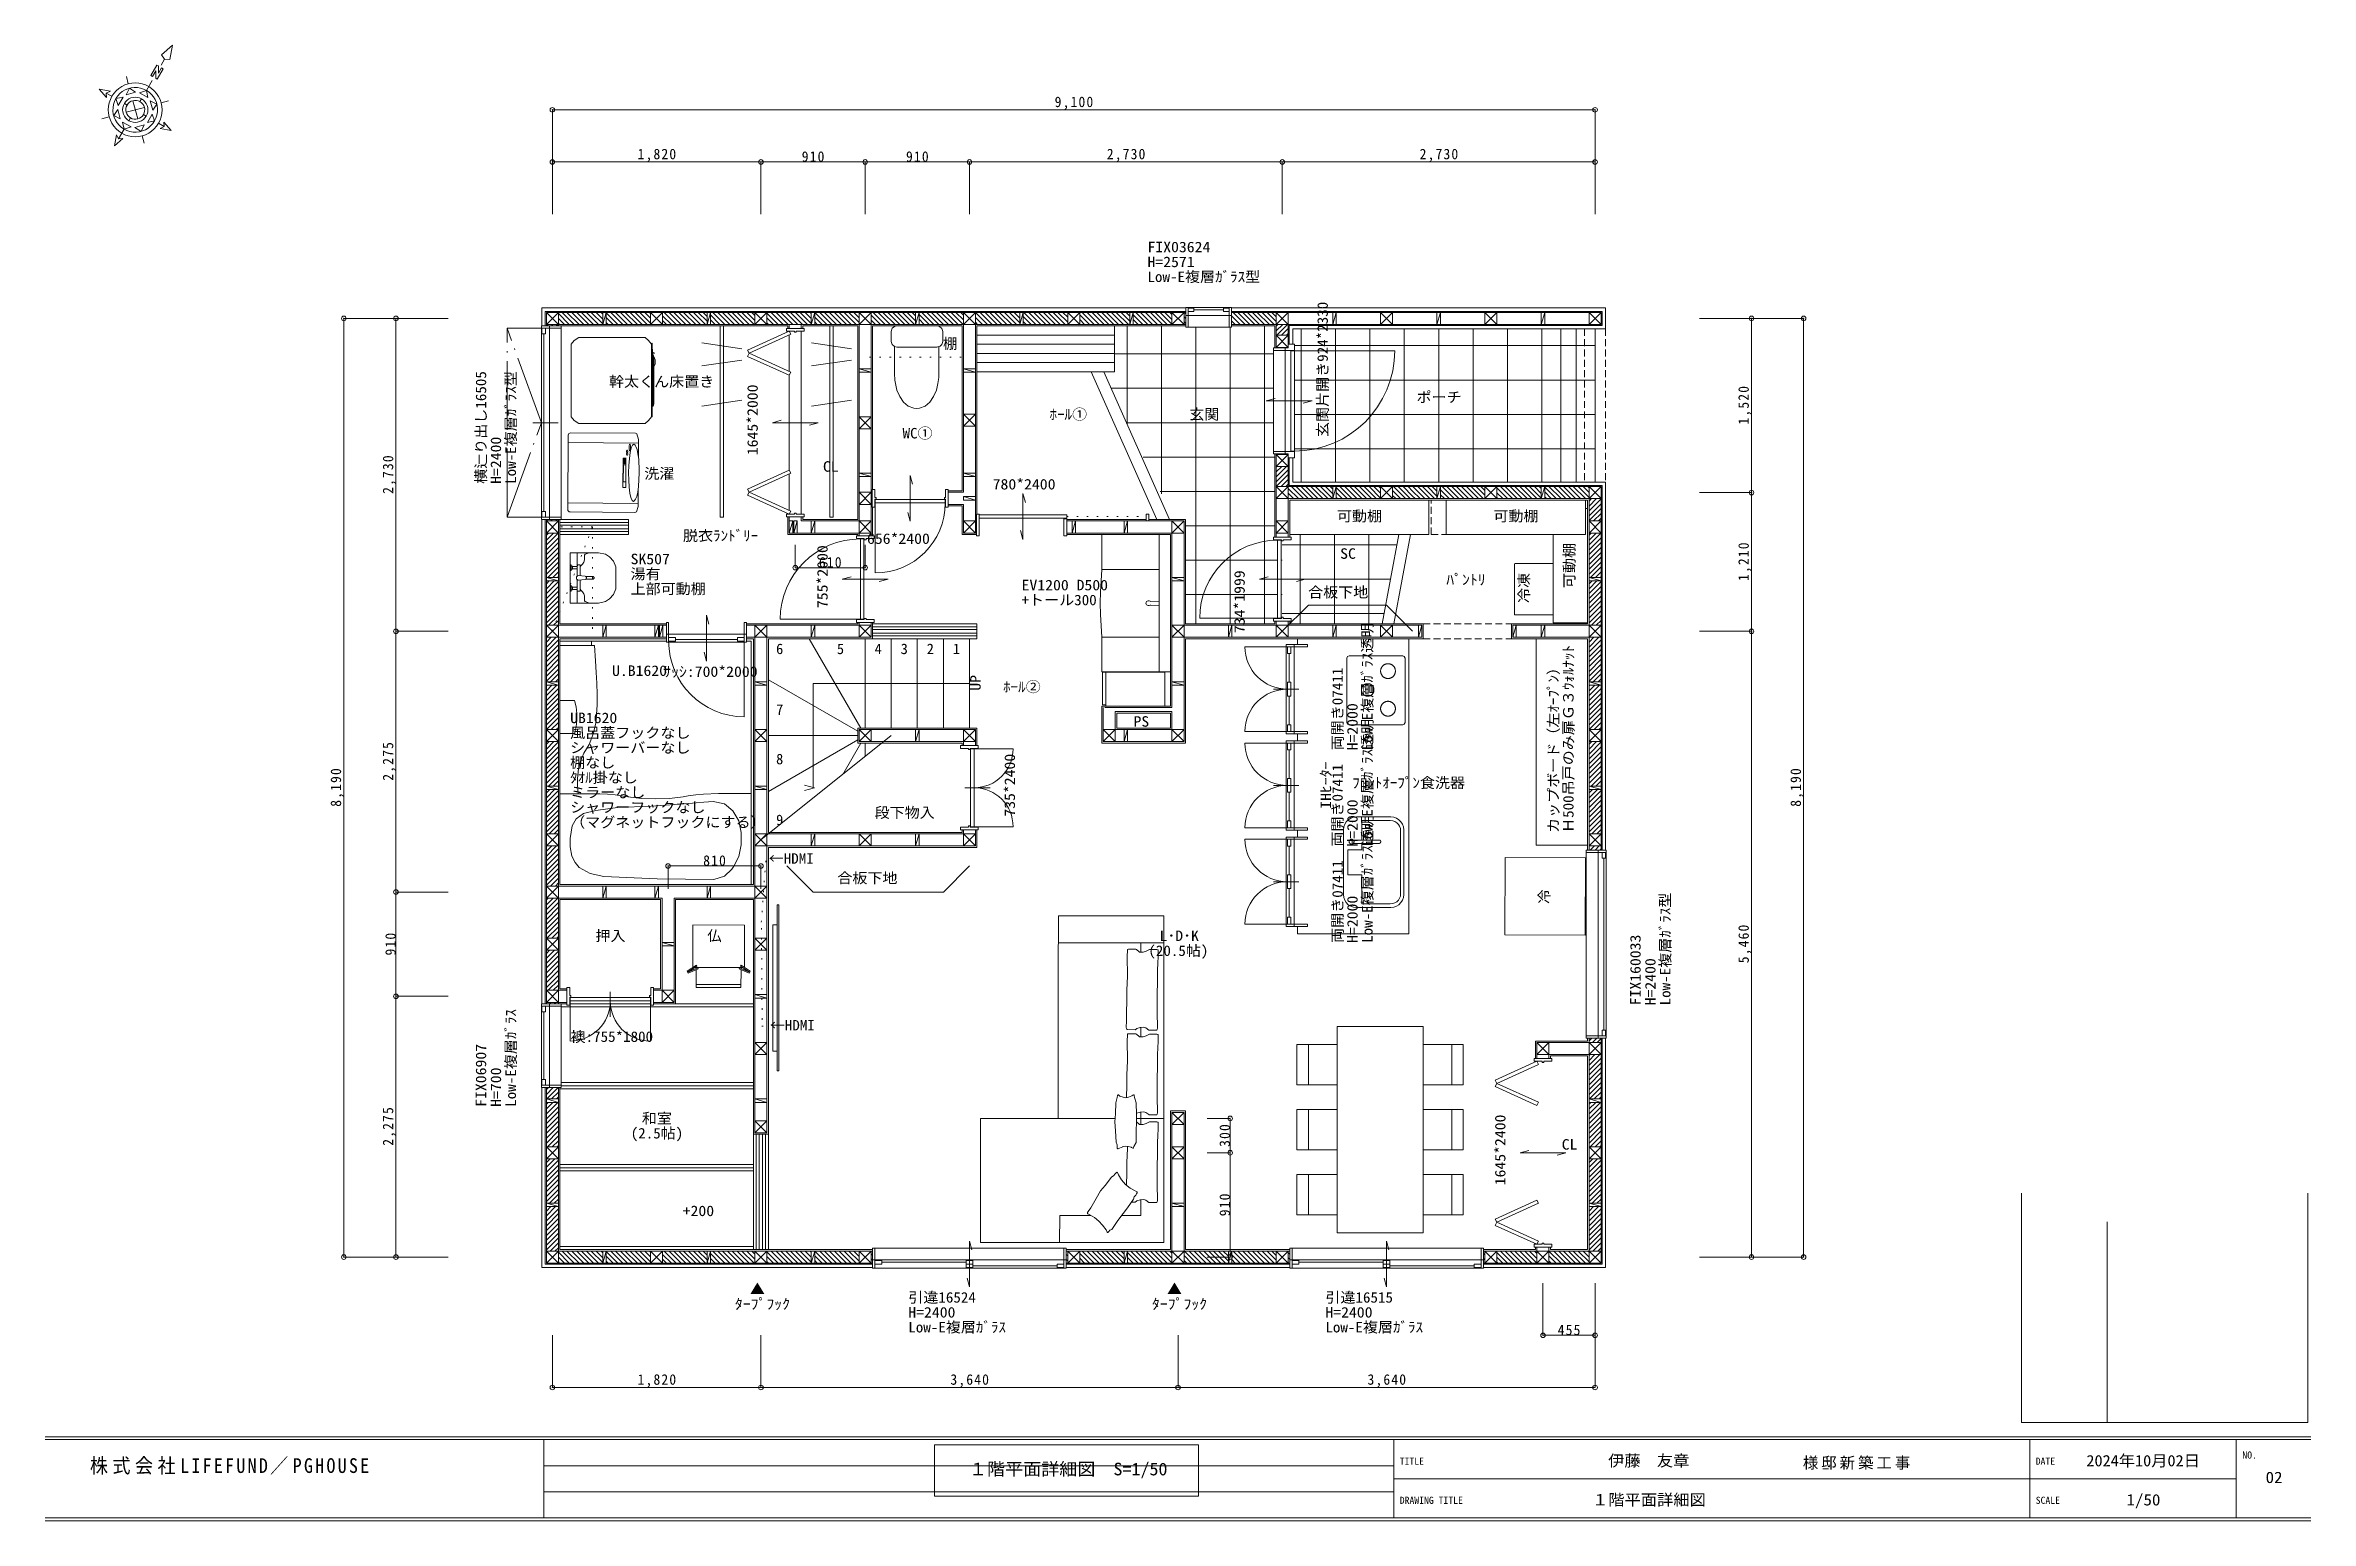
# Model space of a CAD drawing. Units: millimetres at full size, sheet at 1:50. Extents: x -9920 to 9850, y -6995 to 5878.
import ezdxf
from ezdxf.enums import TextEntityAlignment as Align

# ---------------------------------------------------------------- set-up
doc = ezdxf.new("R2010")
doc.units = ezdxf.units.MM
doc.header["$LTSCALE"] = 50
doc.header["$PDMODE"] = 32
doc.header["$PDSIZE"] = 40
for name, pattern in [('DASHED1', [1.8, 1.2, -0.6]), ('DOTTED', [1.75, 0.25, -1.5]), ('LONG_DASHED_DOTTED', [15.25, 12, -1.5, 0.25, -1.5])]:
    doc.linetypes.add(name, pattern=pattern)
for name, color, linetype, lineweight in [('0-2_柱', 3, 'Continuous', 20), ('0-3_仕上', 3, 'Continuous', 20), ('0-4_下地', 2, 'Continuous', 5), ('0-5_建具', 3, 'Continuous', 20), ('0-6_住設', 2, 'Continuous', 5), ('0-8_造作', 4, 'Continuous', 5), ('0-A_文字', 5, 'Continuous', 13), ('0-E_ﾚｲﾔ 15', 4, 'Continuous', 5), ('0-F_補助線', 4, 'Continuous', 5), ('3-2_柱(黄)', 7, 'Continuous', 13), ('E-D_ﾚｲﾔ 238', 7, 'Continuous', 13), ('F-D_図面枠', 7, 'Continuous', 13)]:
    doc.layers.add(name, color=color, linetype=linetype, lineweight=lineweight)
doc.layers.add('0-9_寸法', color=5, linetype='Continuous')
doc.styles.add('ＭＳ ゴシック', font='')
doc.styles.get('ＭＳ ゴシック').set_extended_font_data('MS Gothic')

msp = doc.modelspace()

# ---------------------------------------------------------------- texts
at = {"layer": '0-9_寸法', "style": 'ＭＳ ゴシック'}
for s, width, p in [('FIX03624', 1.1, (-301.25, 4045)), ('H=2571', 1.1, (-301.25, 3915)), ('Low-E複層ｶﾞﾗｽ型', 1.05, (-301.25, 3785)), ('幹太くん床置き ', 1.05, (-5000.72, 2870.3)), ('ポーチ', 1.05, (2046.25, 2735)), ('ﾎｰﾙ①', 1.05, (-1156.25, 2585)), ('玄関', 1.05, (63.75, 2585)), ('WC①', 1.05, (-2438.75, 2420)), ('洗濯', 1.05, (-4692.61, 2068.09)), ('CL', 1.1, (-3133.75, 2130)), ('780*2400', 1.1, (-1652.5, 1975)), ('可動棚', 1.05, (1352.5, 1697.5)), ('可動棚', 1.05, (2717.5, 1697.5)), ('脱衣ﾗﾝﾄﾞﾘｰ', 1.05, (-4354.94, 1526.04)), ('656*2400', 1.1, (-2749.17, 1500)), ('SK507', 1.1, (-4812.5, 1322.5)), ('SC', 1.1, (1380, 1370)), ('湯有', 1.05, (-4812.5, 1192.5)), ('上部可動棚', 1.05, (-4812.5, 1062.5)), ('EV1200 D500', 1.1, (-1400, 1095)), ('ﾊﾟﾝﾄﾘ', 1.1, (2306.25, 1142.5)), ('+トール300', 1.05, (-1400, 965)), ('合板下地', 1.05, (1100.45, 1032.79)), ('U.B1620', 1.1, (-4974.09, 348.16)), ('ｻｯｼ:700*2000', 1.1, (-4527.5, 340)), ('ﾎｰﾙ②', 1.05, (-1561.25, 207.5)), ('UB1620', 1.1, (-5339.86, -63.68)), ('PS', 1.1, (-423.54, -94.93)), ('風呂蓋フックなし', 1.05, (-5339.86, -193.68)), ('シャワーバーなし', 1.05, (-5339.86, -323.68)), ('棚なし', 1.05, (-5339.86, -453.68)), ('ﾀｵﾙ掛なし', 1.05, (-5339.86, -583.68)), ('ミラーなし', 1.05, (-5339.86, -713.68)), ('ﾌﾛﾝﾄｵｰﾌﾟﾝ食洗器', 1.05, (1485.57, -629.66)), ('シャワーフックなし', 1.05, (-5339.86, -843.68)), ('段下物入', 1.05, (-2682.5, -890)), ('（マグネットフックにする）', 1.05, (-5339.86, -973.68)), ('←HDMI', 1.05, (-3606.71, -1290.58)), ('合板下地', 1.05, (-3008.14, -1460.67)), ('押入', 1.05, (-5118.75, -1965)), ('(20.5帖)', 1.05, (-293.75, -2095)), ('L･D･K', 1.1, (-196.25, -1965)), ('襖:755*1800', 1.05, (-5336.25, -2845)), ('←HDMI', 1.05, (-3596.88, -2745.32)), ('(2.5帖)', 1.05, (-4811.25, -3687.5)), ('和室', 1.05, (-4713.75, -3557.5)), ('CL', 1.1, (3313.75, -3785)), ('+200', 1.1, (-4357.5, -4365)), ('\u3000▲', 1.05, (-3902.5, -5047.5)), ('\u3000▲', 1.05, (-262.5, -5047.5)), ('ﾀｰﾌﾟﾌｯｸ', 1.1, (-3902.5, -5177.5)), ('H=2400', 1.1, (-2388.75, -5250)), ('引違16524', 1.05, (-2388.75, -5120)), ('ﾀｰﾌﾟﾌｯｸ', 1.1, (-262.5, -5177.5)), ('H=2400', 1.1, (1251.25, -5250)), ('引違16515', 1.05, (1251.25, -5120)), ('Low-E複層ｶﾞﾗｽ', 1.05, (-2388.75, -5380)), ('Low-E複層ｶﾞﾗｽ', 1.05, (1251.25, -5380))]:
    msp.add_text(s, height=91.64, dxfattribs=dict(at, width=width)).set_placement(p, align=Align.BOTTOM_LEFT)
for s, rotation, width, p in [('玄関片開き924*2330', 90, 1.05, (1300, 2460)), ('横辷り出し16505', 90, 1.05, (-6045, 2051.25)), ('Low-E複層ｶﾞﾗｽ型', 90, 1.05, (-5785, 2051.25)), ('1645*2000', 90, 1.1, (-3675, 2301.25)), ('H=2400', 90, 1.1, (-5915, 2051.25)), ('755*2000', 90, 1.1, (-3065, 967.5)), ('可動棚', 89.972, 1.05, (3452.66, 1142.54)), ('734*1999', 90, 1.1, (575, 748.75)), ('冷凍', 90, 1.05, (3056.81, 1011.49)), ('Low-E複層ｶﾞﾗｽ透明', 90, 1.05, (1690, -273.75)), ('Ｈ500吊戸のみ扉Ｇ３ｳｫﾙﾅｯﾄ', 90, 1.05, (3444.49, -994.23)), ('両開き07411', 90, 1.05, (1430, -273.75)), ('カップボード（左ｵｰﾌﾟﾝ）', 90, 1.05, (3314.49, -994.23)), ('UP', 90, 1.1, (-1730, 246.25)), ('H=2000', 90, 1.1, (1560, -273.75)), ('Low-E複層ｶﾞﾗｽ透明', 90, 1.05, (1690, -1113.75)), ('735*2400', 90, 1.1, (-1430, -852.5)), ('IHﾋｰﾀｰ', 90, 1.1, (1328.04, -783.25)), ('両開き07411', 90, 1.05, (1430, -1113.75)), ('H=2000', 90, 1.1, (1560, -1113.75)), ('Low-E複層ｶﾞﾗｽ透明', 90, 1.05, (1690, -1953.75)), ('両開き07411', 90, 1.05, (1430, -1953.75)), ('H=2000', 90, 1.1, (1560, -1953.75)), ('Low-E複層ｶﾞﾗｽ型', 90, 1.05, (4290, -2498.75)), ('FIX160033', 90, 1.1, (4030, -2498.75)), ('H=2400', 90, 1.1, (4160, -2498.75)), ('Low-E複層ｶﾞﾗｽ', 90, 1.05, (-5785, -3383.75)), ('FIX06907', 90, 1.1, (-6045, -3383.75)), ('H=700', 90, 1.1, (-5915, -3383.75)), ('1645*2400', 90, 1.1, (2850, -4068.75))]:
    msp.add_text(s, height=91.64, rotation=rotation, dxfattribs=dict(at, width=width)).set_placement(p, align=Align.BOTTOM_LEFT)
for s, p in [('棚', (-2085.6, 3202.25)), ('6', (-3542.25, 538.5)), ('5', (-3011.6, 538.5)), ('4', (-2682.5, 538.5)), ('3', (-2455, 538.5)), ('2', (-2227.5, 538.5)), ('1', (-2000, 538.5)), ('7', (-3542.25, 7.85)), ('8', (-3542.25, -422.85)), ('9', (-3542.25, -953.5)), ('仏', (-4143.75, -1965))]:
    msp.add_text(s, height=91.64, dxfattribs=at).set_placement(p, align=Align.BOTTOM_LEFT)
msp.add_text('冷', height=91.64, rotation=89.775, dxfattribs=at).set_placement((3233.33, -1613.02), align=Align.BOTTOM_LEFT)
at = {"layer": '0-9_寸法', "char_height": 91.64, "attachment_point": 7, "style": 'ＭＳ ゴシック'}
for s, insert in [('\\T1.17;\\W0.95;9,100', (-1111.25, 5315)), ('\\T1.17;\\W0.95;1,820', (-4751.25, 4860)), ('\\T1.17;\\W0.95;910', (-3318.75, 4860)), ('\\T1.17;\\W0.95;910', (-2408.75, 4860)), ('\\T1.17;\\W0.95;2,730', (-656.25, 4860)), ('\\T1.17;\\W0.95;2,730', (2073.75, 4860)), ('\\T1.17;\\W0.95;610', (-3168.75, 1320)), ('\\T1.17;\\W0.95;810', (-4178.75, -1282.5)), ('\\T1.17;\\W0.95;455', (3278.75, -5377.5)), ('\\T1.17;\\W0.95;1,820', (-4751.25, -5832.5)), ('\\T1.17;\\W0.95;3,640', (-2021.25, -5832.5)), ('\\T1.17;\\W0.95;3,640', (1618.75, -5832.5))]:
    msp.add_mtext(s, dxfattribs=dict(at, insert=insert))
at = {"layer": '0-9_寸法', "char_height": 91.64, "attachment_point": 7, "rotation": 90, "style": 'ＭＳ ゴシック'}
for s, insert in [('\\T1.17;\\W0.95;1,520', (4970, 2568.75)), ('\\T1.17;\\W0.95;2,730', (-6860, 1963.75)), ('\\T1.17;\\W0.95;1,210', (4970, 1203.75)), ('\\T1.17;\\W0.95;2,275', (-6860, -538.75)), ('\\T1.17;\\W0.95;8,190', (-7315, -766.25)), ('\\T1.17;\\W0.95;8,190', (5425, -766.25)), ('\\T1.17;\\W0.95;910', (-6860, -2063.75)), ('\\T1.17;\\W0.95;5,460', (4970, -2131.25)), ('\\T1.17;\\W0.95;2,275', (-6860, -3723.75)), ('\\T1.17;\\W0.95;300', (420, -3733.75)), ('\\T1.17;\\W0.95;910', (420, -4338.75))]:
    msp.add_mtext(s, dxfattribs=dict(at, insert=insert))
at = {"layer": 'E-D_ﾚｲﾔ 238', "style": 'ＭＳ ゴシック', "width": 1.05}
msp.add_text('１階平面詳細図\u3000S=1/50', height=110, dxfattribs=at).set_placement((-1858.75, -6632.5), align=Align.BOTTOM_LEFT)
at = {"layer": 'F-D_図面枠', "style": 'ＭＳ ゴシック'}
for s, p in [('TITLE', (1900, -6525.62)), ('DATE', (7450, -6525.62)), ('NO.', (9253.65, -6472.05)), ('DRAWING TITLE', (1900, -6866.87)), ('SCALE', (7450, -6866.87))]:
    msp.add_text(s, height=62.32, dxfattribs=at).set_placement(p, align=Align.BOTTOM_LEFT)
for s, width, p in [('伊藤\u3000友章', 1.05, (3719.02, -6550.62)), ('2024年10月02日', 1.05, (7892.39, -6550.62)), ('02', 1.1, (9456.23, -6696.24)), ('１階平面詳細図', 1.05, (3579.01, -6891.88)), ('1/50', 1.1, (8242.41, -6891.87))]:
    msp.add_text(s, height=98.97, dxfattribs=dict(at, width=width)).set_placement(p, align=Align.BOTTOM_LEFT)
at = {"layer": 'F-D_図面枠', "attachment_point": 7, "style": 'ＭＳ ゴシック'}
for s, insert, char_height in [('\\T1.25;\\W0.9;株式会社LIFEFUND／PGHOUSE', (-9531.06, -6593.54), 128.3), ('\\T1.19;様邸新築工事', (5417.77, -6550.62), 98.97)]:
    msp.add_mtext(s, dxfattribs=dict(at, insert=insert, char_height=char_height))

# ---------------------------------------------------------------- linework, layer by layer
at = {"layer": '0-2_柱'}
for points in [[(-5547.5, 3547.5), (-5547.5, 3442.5), (-5442.5, 3442.5), (-5442.5, 3547.5)], [(-4637.5, 3547.5), (-4637.5, 3442.5), (-4532.5, 3442.5), (-4532.5, 3547.5)], [(-3727.5, 3547.5), (-3727.5, 3442.5), (-3622.5, 3442.5), (-3622.5, 3547.5)], [(-2817.5, 3547.5), (-2817.5, 3442.5), (-2712.5, 3442.5), (-2712.5, 3547.5)], [(-1907.5, 3547.5), (-1907.5, 3442.5), (-1802.5, 3442.5), (-1802.5, 3547.5)], [(-997.5, 3547.5), (-997.5, 3442.5), (-892.5, 3442.5), (-892.5, 3547.5)], [(-87.5, 3547.5), (-87.5, 3442.5), (17.5, 3442.5), (17.5, 3547.5)], [(822.5, 3547.5), (822.5, 3442.5), (927.5, 3442.5), (927.5, 3547.5)], [(1732.5, 3547.5), (1732.5, 3442.5), (1837.5, 3442.5), (1837.5, 3547.5)], [(2642.5, 3547.5), (2642.5, 3442.5), (2747.5, 3442.5), (2747.5, 3547.5)], [(3552.5, 3547.5), (3552.5, 3442.5), (3657.5, 3442.5), (3657.5, 3547.5)], [(822.5, 3347.5), (822.5, 3242.5), (927.5, 3242.5), (927.5, 3347.5)], [(-2817.5, 2532.5), (-2712.5, 2532.5), (-2712.5, 2637.5), (-2817.5, 2637.5)], [(-1802.5, 2660), (-1907.5, 2660), (-1907.5, 2555), (-1802.5, 2555)], [(822.5, 2307.5), (822.5, 2202.5), (927.5, 2202.5), (927.5, 2307.5)], [(-2817.5, 1977.5), (-2817.5, 1872.5), (-2712.5, 1872.5), (-2712.5, 1977.5)], [(822.5, 2027.5), (822.5, 1922.5), (927.5, 1922.5), (927.5, 2027.5)], [(1837.5, 1922.5), (1837.5, 2027.5), (1732.5, 2027.5), (1732.5, 1922.5)], [(2642.5, 2027.5), (2642.5, 1922.5), (2747.5, 1922.5), (2747.5, 2027.5)], [(3552.5, 2027.5), (3552.5, 1922.5), (3657.5, 1922.5), (3657.5, 2027.5)], [(-5547.5, 1727.5), (-5547.5, 1622.5), (-5442.5, 1622.5), (-5442.5, 1727.5)], [(-2817.5, 1727.5), (-2817.5, 1622.5), (-2712.5, 1622.5), (-2712.5, 1727.5)], [(-1907.5, 1727.5), (-1907.5, 1622.5), (-1802.5, 1622.5), (-1802.5, 1727.5)], [(-87.5, 1727.5), (-87.5, 1622.5), (17.5, 1622.5), (17.5, 1727.5)], [(822.5, 1727.5), (822.5, 1622.5), (927.5, 1622.5), (927.5, 1727.5)], [(3552.5, 1727.5), (3552.5, 1622.5), (3657.5, 1622.5), (3657.5, 1727.5)], [(-5547.5, 817.5), (-5547.5, 712.5), (-5442.5, 712.5), (-5442.5, 817.5)], [(-3727.5, 817.5), (-3727.5, 712.5), (-3622.5, 712.5), (-3622.5, 817.5)], [(-2817.5, 817.5), (-2817.5, 712.5), (-2712.5, 712.5), (-2712.5, 817.5)], [(-87.5, 817.5), (-87.5, 712.5), (17.5, 712.5), (17.5, 817.5)], [(822.5, 817.5), (822.5, 712.5), (927.5, 712.5), (927.5, 817.5)], [(1732.5, 817.5), (1732.5, 712.5), (1837.5, 712.5), (1837.5, 817.5)], [(3552.5, 817.5), (3552.5, 712.5), (3657.5, 712.5), (3657.5, 817.5)], [(-5547.5, -197.5), (-5442.5, -197.5), (-5442.5, -92.5), (-5547.5, -92.5)], [(-3727.5, -197.5), (-3622.5, -197.5), (-3622.5, -92.5), (-3727.5, -92.5)], [(-2817.5, -92.5), (-2817.5, -197.5), (-2712.5, -197.5), (-2712.5, -92.5)], [(-1907.5, -92.5), (-1907.5, -197.5), (-1802.5, -197.5), (-1802.5, -92.5)], [(-687.5, -92.5), (-687.5, -197.5), (-582.5, -197.5), (-582.5, -92.5)], [(-87.5, -92.5), (-87.5, -197.5), (17.5, -197.5), (17.5, -92.5)], [(3657.5, -92.5), (3552.5, -92.5), (3552.5, -197.5), (3657.5, -197.5)], [(-5547.5, -1107.5), (-5442.5, -1107.5), (-5442.5, -1002.5), (-5547.5, -1002.5)], [(-3727.5, -1002.5), (-3727.5, -1107.5), (-3622.5, -1107.5), (-3622.5, -1002.5)], [(-2817.5, -1002.5), (-2817.5, -1107.5), (-2712.5, -1107.5), (-2712.5, -1002.5)], [(-1907.5, -1002.5), (-1907.5, -1107.5), (-1802.5, -1107.5), (-1802.5, -1002.5)], [(3657.5, -1002.5), (3552.5, -1002.5), (3552.5, -1107.5), (3657.5, -1107.5)], [(-5547.5, -1457.5), (-5547.5, -1562.5), (-5442.5, -1562.5), (-5442.5, -1457.5)], [(-3727.5, -1457.5), (-3727.5, -1562.5), (-3622.5, -1562.5), (-3622.5, -1457.5)], [(-5547.5, -1912.5), (-5547.5, -2017.5), (-5442.5, -2017.5), (-5442.5, -1912.5)], [(-3727.5, -1912.5), (-3727.5, -2017.5), (-3622.5, -2017.5), (-3622.5, -1912.5)], [(-5547.5, -2367.5), (-5547.5, -2472.5), (-5442.5, -2472.5), (-5442.5, -2367.5)], [(-4537.5, -2367.5), (-4537.5, -2472.5), (-4432.5, -2472.5), (-4432.5, -2367.5)], [(-3727.5, -2822.5), (-3727.5, -2927.5), (-3622.5, -2927.5), (-3622.5, -2822.5)], [(3097.5, -2822.5), (3097.5, -2927.5), (3202.5, -2927.5), (3202.5, -2822.5)], [(3552.5, -2822.5), (3552.5, -2927.5), (3657.5, -2927.5), (3657.5, -2822.5)], [(-3727.5, -3505), (-3727.5, -3610), (-3622.5, -3610), (-3622.5, -3505)], [(-87.5, -3432.5), (-87.5, -3537.5), (17.5, -3537.5), (17.5, -3432.5)], [(-5442.5, -3732.5), (-5547.5, -3732.5), (-5547.5, -3837.5), (-5442.5, -3837.5)], [(-87.5, -3732.5), (-87.5, -3837.5), (17.5, -3837.5), (17.5, -3732.5)], [(3657.5, -3732.5), (3552.5, -3732.5), (3552.5, -3837.5), (3657.5, -3837.5)], [(-5547.5, -4642.5), (-5547.5, -4747.5), (-5442.5, -4747.5), (-5442.5, -4642.5)], [(-4532.5, -4747.5), (-4532.5, -4642.5), (-4637.5, -4642.5), (-4637.5, -4747.5)], [(-3727.5, -4642.5), (-3727.5, -4747.5), (-3622.5, -4747.5), (-3622.5, -4642.5)], [(-2712.5, -4747.5), (-2712.5, -4642.5), (-2817.5, -4642.5), (-2817.5, -4747.5)], [(-892.5, -4747.5), (-892.5, -4642.5), (-997.5, -4642.5), (-997.5, -4747.5)], [(-87.5, -4642.5), (-87.5, -4747.5), (17.5, -4747.5), (17.5, -4642.5)], [(927.5, -4747.5), (927.5, -4642.5), (822.5, -4642.5), (822.5, -4747.5)], [(2747.5, -4747.5), (2747.5, -4642.5), (2642.5, -4642.5), (2642.5, -4747.5)], [(3097.5, -4642.5), (3097.5, -4747.5), (3202.5, -4747.5), (3202.5, -4642.5)], [(3552.5, -4642.5), (3552.5, -4747.5), (3657.5, -4747.5), (3657.5, -4642.5)]]:
    msp.add_lwpolyline(points, close=True, dxfattribs=at)
at = {"layer": '0-3_仕上'}
for p, q in [((-5586.5, 3586.5), (-5586.5, 3430)), ((-5586.5, 3586.5), (-4585, 3586.5)), ((-4585, 3586.5), (-3675, 3586.5)), ((-3675, 3586.5), (-3375, 3586.5)), ((-3375, 3586.5), (-2765, 3586.5)), ((-2765, 3586.5), (-1855, 3586.5)), ((-1855, 3586.5), (-945, 3586.5)), ((-945, 3586.5), (-35, 3586.5)), ((-35, 3586.5), (32.5, 3586.5)), ((432.5, 3586.5), (875, 3586.5)), ((875, 3586.5), (1785, 3586.5)), ((1785, 3586.5), (2695, 3586.5)), ((2695, 3586.5), (3696.5, 3586.5)), ((3696.5, 3586.5), (3696.5, 3403.5)), ((-5418, 3430), (-4585, 3430)), ((-4585, 3430), (-3675, 3430)), ((-3675, 3430), (-3440, 3430)), ((-3440, 3430), (-3440, 3407.5)), ((-3310, 3430), (-3310, 3407.5)), ((-3310, 3430), (-2830, 3430)), ((-2830, 2585), (-2830, 3430)), ((-2700, 2585), (-2700, 3430)), ((-2700, 3430), (-1920, 3430)), ((-1920, 3430), (-1920, 2607.5)), ((-1790, 3430), (-1790, 2607.5)), ((-1790, 3430), (-945, 3430)), ((-945, 3430), (-35, 3430)), ((-35, 3430), (32.5, 3430)), ((432.5, 3430), (810, 3430)), ((810, 3295), (810, 3430)), ((966.5, 3403.5), (1785, 3403.5)), ((966.5, 3295), (966.5, 3403.5)), ((1785, 3403.5), (2695, 3403.5)), ((2695, 3403.5), (3696.5, 3403.5)), ((810, 3295), (810, 3237)), ((966.5, 3295), (966.5, 3271)), ((-2830, 1925), (-2830, 2585)), ((-2700, 2002), (-2700, 2585)), ((-1920, 2607.5), (-1920, 1990)), ((-1790, 2607.5), (-1790, 1925)), ((810, 2313), (810, 2255)), ((810, 1975), (810, 2255)), ((966.5, 2279), (966.5, 2255)), ((966.5, 2066.5), (966.5, 2255)), ((-2039.33, 1990), (-1920, 1990)), ((1785, 2066.5), (966.5, 2066.5)), ((2012.5, 2066.5), (1785, 2066.5)), ((2240, 2066.5), (2012.5, 2066.5)), ((2695, 2066.5), (2240, 2066.5)), ((3696.5, 2066.5), (2695, 2066.5)), ((3696.5, 1675), (3696.5, 2066.5)), ((-2830, 1740), (-2830, 1925)), ((-2700, 1675), (-2700, 1848)), ((-2039.33, 1860), (-1920, 1860)), ((-1920, 1610), (-1920, 1860)), ((-1790, 1786), (-1790, 1925)), ((810, 1675), (810, 1975)), ((940, 1675), (940, 1910)), ((1785, 1910), (940, 1910)), ((2012.5, 1910), (1785, 1910)), ((2240, 1910), (2012.5, 1910)), ((2695, 1910), (2240, 1910)), ((3540, 1910), (2695, 1910)), ((3540, 1675), (3540, 1910)), ((-5586.5, 1740), (-5586.5, 1675)), ((-5586.5, 1675), (-5586.5, 765)), ((-5430, 1740), (-5430, 1675)), ((-5430, 1675), (-5430, 830)), ((-3440, 1762.5), (-3440, 1610)), ((-3440, 1610), (-2830, 1610)), ((-3310, 1762.5), (-3310, 1740)), ((-3310, 1740), (-2830, 1740)), ((-2830, 1610), (-2830, 1597.5)), ((-2700, 1675), (-2700, 1597.5)), ((-1920, 1610), (-1794, 1610)), ((-1006, 1740), (-314, 1740)), ((-1006, 1610), (-135, 1610)), ((-290, 1740), (-135, 1740)), ((30, 1740), (-135, 1740)), ((-100, 1610), (-135, 1610)), ((-100, 1610), (-100, 765)), ((30, 1740), (30, 830)), ((810, 1675), (810, 1587)), ((940, 1675), (940, 1587)), ((3540, 830), (3540, 1675)), ((3696.5, 765), (3696.5, 1675)), ((-5430, 830), (-4500, 830)), ((-3800, 830), (-3675, 830)), ((-3675, 830), (-2830, 830)), ((-2830, 842.5), (-2830, 830)), ((-2700, 842.5), (-2700, 700)), ((810, 830), (30, 830)), ((810, 853), (810, 830)), ((940, 853), (940, 830)), ((1785, 830), (940, 830)), ((1785, 830), (2105, 830)), ((2105, 830), (2105, 700)), ((3540, 830), (2875, 830)), ((2875, 700), (2875, 830)), ((-5586.5, -145), (-5586.5, 765)), ((-5430, 700), (-4500, 700)), ((-5430, -145), (-5430, 700)), ((-3800, 700), (-3740, 700)), ((-3740, -145), (-3740, 700)), ((-3610, 700), (-2700, 700)), ((-3610, -145), (-3610, 700)), ((-100, 113), (-100, 765)), ((875, 700), (30, 700)), ((30, 82.5), (30, 700)), ((1785, 700), (875, 700)), ((1785, 700), (2105, 700)), ((3540, 700), (2875, 700)), ((3540, 700), (3540, -145)), ((3696.5, 765), (3696.5, -145)), ((-700, 113), (-100, 113)), ((-700, -210), (-700, 113)), ((-570, 52), (-100, 52)), ((-570, -80), (-570, 52)), ((-100, 52), (-100, -80)), ((30, 82.5), (30, -210)), ((-5586.5, -1055), (-5586.5, -145)), ((-5430, -1055), (-5430, -145)), ((-3740, -1055), (-3740, -145)), ((-3610, -990), (-3610, -145)), ((-2830, -80), (-2537.5, -80)), ((-2830, -80), (-2830, -210)), ((-2537.5, -80), (-1790, -80)), ((-1790, -80), (-1790, -232.5)), ((-100, -80), (-570, -80)), ((3540, -145), (3540, -1055)), ((3696.5, -145), (3696.5, -1055)), ((-2830, -210), (-2537.5, -210)), ((-2537.5, -210), (-1920, -210)), ((-1920, -210), (-1920, -232.5)), ((30, -210), (-700, -210)), ((-1920, -967.5), (-1920, -990)), ((-1790, -967.5), (-1790, -1120)), ((-5586.5, -1510), (-5586.5, -1055)), ((-5430, -1445), (-5430, -1055)), ((-3740, -1055), (-3740, -1445)), ((-3610, -990), (-2765, -990)), ((-3610, -1120), (-2765, -1120)), ((-3610, -1120), (-3610, -1510)), ((-2765, -990), (-1920, -990)), ((-2765, -1120), (-1790, -1120)), ((3540, -1055), (3540, -1145)), ((3696.5, -1055), (3696.5, -1145)), ((-5586.5, -1965), (-5586.5, -1510)), ((-5430, -1445), (-4485, -1445)), ((-5430, -1575), (-4550, -1575)), ((-5430, -1965), (-5430, -1575)), ((-4550, -1575), (-4550, -2355)), ((-3740, -1445), (-4485, -1445)), ((-3740, -1575), (-4420, -1575)), ((-4420, -1575), (-4420, -2485)), ((-3740, -1575), (-3740, -1965)), ((-3610, -1510), (-3610, -1965)), ((-5586.5, -2420), (-5586.5, -1965)), ((-5430, -2355), (-5430, -1965)), ((-3740, -1965), (-3740, -2420)), ((-3610, -1965), (-3610, -2420)), ((-5430, -2355), (-5367.5, -2355)), ((-4612.5, -2355), (-4550, -2355)), ((-5586.5, -2420), (-5586.5, -2485)), ((-5418, -2485), (-5367.5, -2485)), ((-4612.5, -2485), (-4420, -2485)), ((-3740, -2420), (-3740, -2875)), ((-3610, -2420), (-3610, -2875)), ((-3740, -2875), (-3740, -3622.5)), ((-3610, -2875), (-3610, -3622.5)), ((3085, -2810), (3085, -2962.5)), ((3085, -2810), (3540, -2810)), ((3215, -2940), (3215, -2962.5)), ((3215, -2940), (3540, -2940)), ((3540, -2785), (3540, -2810)), ((3540, -2940), (3540, -3785)), ((3696.5, -2785), (3696.5, -2875)), ((3696.5, -2875), (3696.5, -3785)), ((-5586.5, -3215), (-5586.5, -3785)), ((-5430, -3215), (-5430, -3785)), ((-100, -3420), (-100, -3785)), ((30, -3420), (-100, -3420)), ((30, -3420), (30, -3785)), ((-3610, -3622.5), (-3740, -3622.5)), ((-5586.5, -3785), (-5586.5, -4786.5)), ((-5430, -3785), (-5430, -4630)), ((-100, -3785), (-100, -4630)), ((30, -3785), (30, -4630)), ((3540, -3785), (3540, -4630)), ((3696.5, -3785), (3696.5, -4786.5)), ((-4585, -4630), (-5430, -4630)), ((-3675, -4630), (-4585, -4630)), ((-2765, -4630), (-3675, -4630)), ((-2765, -4630), (-2700, -4630)), ((-1010, -4630), (-945, -4630)), ((-100, -4630), (-945, -4630)), ((875, -4630), (30, -4630)), ((875, -4630), (940, -4630)), ((2630, -4630), (2695, -4630)), ((3085, -4630), (2695, -4630)), ((3085, -4607.5), (3085, -4630)), ((3215, -4607.5), (3215, -4630)), ((3540, -4630), (3215, -4630)), ((-4585, -4786.5), (-5586.5, -4786.5)), ((-3675, -4786.5), (-4585, -4786.5)), ((-2765, -4786.5), (-3675, -4786.5)), ((-2765, -4786.5), (-2700, -4786.5)), ((-1010, -4786.5), (-945, -4786.5)), ((-35, -4786.5), (-945, -4786.5)), ((875, -4786.5), (-35, -4786.5)), ((875, -4786.5), (940, -4786.5)), ((2630, -4786.5), (2695, -4786.5)), ((3150, -4786.5), (2695, -4786.5)), ((3696.5, -4786.5), (3150, -4786.5))]:
    msp.add_line(p, q, dxfattribs=at)
at = {"layer": '0-3_仕上', "color": 2, "lineweight": 5}
for p, q in [((3305, 2066.5), (3305, 3403.5)), ((3605, 3403.5), (3605, 2066.5)), ((-792.78, 3030), (-218.66, 1740)), ((-683.32, 3030), (-109.2, 1740)), ((1893, 1610), (1746.34, 830)), ((1994.75, 1610), (1848.1, 830)), ((-3252.86, 700), (-2802.53, -80)), ((-2765, 700), (-2765, -80)), ((-2537.5, 700), (-2537.5, -80)), ((-2310, 700), (-2310, -80)), ((-2082.5, 700), (-2082.5, -80)), ((-1855, 700), (-1855, -80)), ((-3610, 342.86), (-2830, -107.47)), ((-3610, -145), (-2830, -145)), ((-3610, -632.86), (-2830, -182.53)), ((-2960.27, -483.21), (-2802.53, -210)), ((-2960.27, -483.21), (-2802.53, -210)), ((-2765, -327), (-2765, -210)), ((-2765, -210), (-2765, -327)), ((-2765, -210), (-2765, -327))]:
    msp.add_line(p, q, dxfattribs=at)
at = {"layer": '0-3_仕上', "color": 4, "lineweight": 5}
for p, q in [((-5430, 1715), (-4830, 1715)), ((-5430, 1690), (-4830, 1690)), ((-5430, 1660), (-4830, 1660)), ((-5430, 1635), (-4830, 1635)), ((-5430, 1610), (-4830, 1610)), ((-5418, 1740), (-4830, 1740)), ((-4830, 1610), (-4830, 1740)), ((-1790, 830), (-2700, 830)), ((-1790, 805), (-2700, 805)), ((-1790, 830), (-1790, 700)), ((-1790, 780), (-2700, 780)), ((-1790, 750), (-2700, 750)), ((-1790, 725), (-2700, 725)), ((-1790, 700), (-2700, 700)), ((-3740, -3622.5), (-3740, -4630)), ((-3715, -3622.5), (-3715, -4630)), ((-3690, -3622.5), (-3690, -4630)), ((-3660, -3622.5), (-3660, -4630)), ((-3635, -3622.5), (-3635, -4630)), ((-3610, -3622.5), (-3610, -4630))]:
    msp.add_line(p, q, dxfattribs=at)
at = {"layer": '0-4_下地', "color": 5, "lineweight": 13}
for p, q in [((-8909.7, 5704.54), (-8879.66, 5756.48)), ((-8906.44, 5795.07), (-8809.57, 5877.67)), ((-8879.66, 5756.48), (-8906.44, 5795.07)), ((-8832.86, 5752.51), (-8879.66, 5756.48)), ((-8809.57, 5877.67), (-8832.86, 5752.51)), ((-9224.78, 5532.18), (-9195.64, 5542.01)), ((-9195.64, 5542.01), (-9212.56, 5605.34)), ((-9195.64, 5542.01), (-9165.48, 5548.02)), ((-9165.48, 5548.02), (-9134.83, 5549.99)), ((-9134.83, 5549.99), (-9104.17, 5547.97)), ((-9104.17, 5547.97), (-9073.98, 5541.94)), ((-9073.98, 5541.94), (-9044.88, 5532.04)), ((-9037.37, 5483.8), (-8987.31, 5570.37)), ((-8946.6, 5705.66), (-8999.17, 5614.77)), ((-8999.17, 5614.77), (-8984.02, 5606.01)), ((-8984.02, 5606.01), (-8956.48, 5653.62)), ((-8956.48, 5653.62), (-8955.89, 5589.74)), ((-8942.9, 5582.23), (-8955.89, 5589.74)), ((-8946.6, 5705.66), (-8933.61, 5698.15)), ((-8890.33, 5673.12), (-8942.9, 5582.23)), ((-8933.61, 5698.15), (-8933.02, 5634.27)), ((-8933.02, 5634.27), (-8905.48, 5681.88)), ((-8905.48, 5681.88), (-8890.33, 5673.12)), ((-9352.45, 5478.31), (-9448.8, 5496.49)), ((-9388.2, 5461.44), (-9352.45, 5478.31)), ((-9338.43, 5432.65), (-9388.2, 5461.44)), ((-9369.99, 5315.17), (-9367.97, 5345.83)), ((-9367.97, 5345.83), (-9361.94, 5376.02)), ((-9361.94, 5376.02), (-9352.04, 5405.12)), ((-9352.04, 5405.12), (-9338.43, 5432.65)), ((-9338.43, 5432.65), (-9321.35, 5458.19)), ((-9329.12, 5333.7), (-9324.47, 5361.11)), ((-9324.47, 5361.11), (-9315.96, 5387.61)), ((-9321.35, 5458.19), (-9301.06, 5481.28)), ((-9315.96, 5387.61), (-9303.8, 5412.63)), ((-9303.8, 5412.63), (-9288.18, 5435.65)), ((-9301.06, 5481.28), (-9277.9, 5501.56)), ((-9288.18, 5435.65), (-9269.45, 5456.24)), ((-9277.9, 5501.56), (-9252.33, 5518.6)), ((-9269.45, 5456.24), (-9248.01, 5473.93)), ((-9252.33, 5518.6), (-9224.78, 5532.18)), ((-9248.01, 5473.93), (-9224.24, 5488.37)), ((-9243.29, 5334.19), (-9238.36, 5352.71)), ((-9238.36, 5352.71), (-9230.22, 5370.07)), ((-9230.22, 5370.07), (-9219.23, 5385.78)), ((-9230.22, 5370.07), (-9206.42, 5356.3)), ((-9224.24, 5488.37), (-9198.62, 5499.31)), ((-9219.23, 5385.78), (-9205.64, 5399.29)), ((-9216.76, 5325.84), (-9213.09, 5341.57)), ((-9213.09, 5341.57), (-9206.42, 5356.3)), ((-9206.42, 5356.3), (-9196.97, 5369.44)), ((-9205.64, 5399.29), (-9189.92, 5410.3)), ((-9198.62, 5499.31), (-9171.77, 5506.49)), ((-9196.97, 5369.44), (-9185.17, 5380.46)), ((-9189.92, 5410.3), (-9172.53, 5418.38)), ((-9185.17, 5380.46), (-9171.43, 5389.04)), ((-9172.53, 5418.38), (-9154.02, 5423.33)), ((-9171.77, 5506.49), (-9144.11, 5509.78)), ((-9171.43, 5389.04), (-9156.3, 5394.72)), ((-9156.3, 5394.72), (-9140.34, 5397.34)), ((-9156.3, 5394.72), (-9113.72, 5235.34)), ((-9154.02, 5423.33), (-9134.92, 5424.99)), ((-9144.11, 5509.78), (-9116.3, 5509.12)), ((-9140.34, 5397.34), (-9124.16, 5396.76)), ((-9134.92, 5424.99), (-9115.81, 5423.29)), ((-9124.16, 5396.76), (-9108.43, 5393.09)), ((-9116.3, 5509.12), (-9088.89, 5504.47)), ((-9115.81, 5423.29), (-9097.29, 5418.36)), ((-9108.43, 5393.09), (-9093.7, 5386.42)), ((-9097.94, 5463.96), (-9037.37, 5483.8)), ((-9024.36, 5421.4), (-9097.94, 5463.96)), ((-9097.29, 5418.36), (-9079.93, 5410.22)), ((-9093.7, 5386.42), (-9079.93, 5410.22)), ((-9093.7, 5386.42), (-9080.56, 5376.97)), ((-9088.89, 5504.47), (-9062.39, 5495.96)), ((-9080.56, 5376.97), (-9069.54, 5365.17)), ((-9079.93, 5410.22), (-9064.22, 5399.23)), ((-9069.54, 5365.17), (-9060.96, 5351.43)), ((-9064.22, 5399.23), (-9050.71, 5385.64)), ((-9062.39, 5495.96), (-9037.37, 5483.8)), ((-9060.96, 5351.43), (-9055.28, 5336.3)), ((-9050.71, 5385.64), (-9039.7, 5369.92)), ((-9044.88, 5532.04), (-9017.35, 5518.43)), ((-9039.7, 5369.92), (-9031.62, 5352.53)), ((-9037.37, 5483.8), (-9014.35, 5468.18)), ((-9037.37, 5483.8), (-9024.36, 5421.4)), ((-9031.62, 5352.53), (-9026.67, 5334.02)), ((-9017.35, 5518.43), (-8991.81, 5501.35)), ((-9014.35, 5468.18), (-8993.76, 5449.45)), ((-8993.76, 5449.45), (-8976.07, 5428.01)), ((-8991.81, 5501.35), (-8968.72, 5481.06)), ((-8976.07, 5428.01), (-8961.63, 5404.24)), ((-8968.72, 5481.06), (-8948.44, 5457.9)), ((-8961.63, 5404.24), (-8950.69, 5378.62)), ((-8950.69, 5378.62), (-8943.51, 5351.77)), ((-8948.44, 5457.9), (-8931.4, 5432.33)), ((-8943.51, 5351.77), (-8940.22, 5324.11)), ((-8931.4, 5432.33), (-8917.82, 5404.78)), ((-8917.82, 5404.78), (-8907.99, 5375.64)), ((-8907.99, 5375.64), (-8844.66, 5392.56)), ((-8907.99, 5375.64), (-8901.98, 5345.48)), ((-8901.98, 5345.48), (-8900.01, 5314.83)), ((-9362.01, 5254.36), (-9425.34, 5237.44)), ((-9368.02, 5284.52), (-9369.99, 5315.17)), ((-9362.01, 5254.36), (-9368.02, 5284.52)), ((-9352.18, 5225.22), (-9362.01, 5254.36)), ((-9338.6, 5197.67), (-9352.18, 5225.22)), ((-9321.56, 5172.1), (-9338.6, 5197.67)), ((-9329.78, 5305.89), (-9329.12, 5333.7)), ((-9326.49, 5278.23), (-9329.78, 5305.89)), ((-9319.31, 5251.38), (-9326.49, 5278.23)), ((-9301.28, 5148.94), (-9321.56, 5172.1)), ((-9308.37, 5225.76), (-9319.31, 5251.38)), ((-9293.93, 5201.99), (-9308.37, 5225.76)), ((-9278.19, 5128.65), (-9301.28, 5148.94)), ((-9276.24, 5180.55), (-9293.93, 5201.99)), ((-9255.65, 5161.82), (-9276.24, 5180.55)), ((-9232.63, 5146.2), (-9255.65, 5161.82)), ((-9244.99, 5315.08), (-9243.29, 5334.19)), ((-9243.33, 5295.98), (-9244.99, 5315.08)), ((-9238.38, 5277.47), (-9243.33, 5295.98)), ((-9230.3, 5260.08), (-9238.38, 5277.47)), ((-9207.61, 5134.04), (-9232.63, 5146.2)), ((-9219.29, 5244.36), (-9230.3, 5260.08)), ((-9205.78, 5230.77), (-9219.29, 5244.36)), ((-9217.34, 5309.66), (-9216.76, 5325.84)), ((-9214.72, 5293.7), (-9217.34, 5309.66)), ((-9214.72, 5293.7), (-9055.34, 5336.28)), ((-9209.03, 5278.57), (-9214.72, 5293.7)), ((-9200.46, 5264.83), (-9209.03, 5278.57)), ((-9190.07, 5219.78), (-9205.78, 5230.77)), ((-9189.44, 5253.03), (-9200.46, 5264.83)), ((-9176.3, 5243.58), (-9190.07, 5219.78)), ((-9172.71, 5211.64), (-9190.07, 5219.78)), ((-9176.3, 5243.58), (-9189.44, 5253.03)), ((-9161.57, 5236.91), (-9176.3, 5243.58)), ((-9154.19, 5206.71), (-9172.71, 5211.64)), ((-9145.84, 5233.24), (-9161.57, 5236.91)), ((-9135.08, 5205.01), (-9154.19, 5206.71)), ((-9129.66, 5232.66), (-9145.84, 5233.24)), ((-9115.98, 5206.67), (-9135.08, 5205.01)), ((-9113.7, 5235.28), (-9129.66, 5232.66)), ((-9097.47, 5211.62), (-9115.98, 5206.67)), ((-9098.57, 5240.97), (-9113.7, 5235.28)), ((-9084.83, 5249.54), (-9098.57, 5240.97)), ((-9080.08, 5219.7), (-9097.47, 5211.62)), ((-9073.03, 5260.56), (-9084.83, 5249.54)), ((-9064.36, 5230.71), (-9080.08, 5219.7)), ((-9063.58, 5273.7), (-9073.03, 5260.56)), ((-9045.76, 5141.63), (-9071.38, 5130.69)), ((-9050.77, 5244.22), (-9064.36, 5230.71)), ((-9056.91, 5288.43), (-9063.58, 5273.7)), ((-9063.58, 5273.7), (-9039.78, 5259.93)), ((-9053.24, 5304.16), (-9056.91, 5288.43)), ((-9055.28, 5336.3), (-9052.66, 5320.34)), ((-9052.66, 5320.34), (-9053.24, 5304.16)), ((-9039.78, 5259.93), (-9050.77, 5244.22)), ((-9021.99, 5156.07), (-9045.76, 5141.63)), ((-9031.64, 5277.29), (-9039.78, 5259.93)), ((-9026.71, 5295.81), (-9031.64, 5277.29)), ((-9025.01, 5314.92), (-9026.71, 5295.81)), ((-9026.67, 5334.02), (-9025.01, 5314.92)), ((-9000.55, 5173.76), (-9021.99, 5156.07)), ((-8981.82, 5194.35), (-9000.55, 5173.76)), ((-8968.94, 5148.72), (-8992.1, 5128.44)), ((-8966.2, 5217.37), (-8981.82, 5194.35)), ((-8948.65, 5171.81), (-8968.94, 5148.72)), ((-8954.04, 5242.39), (-8966.2, 5217.37)), ((-8945.53, 5268.89), (-8954.04, 5242.39)), ((-8931.57, 5197.35), (-8948.65, 5171.81)), ((-8940.88, 5296.3), (-8945.53, 5268.89)), ((-8940.22, 5324.11), (-8940.88, 5296.3)), ((-8917.96, 5224.88), (-8931.57, 5197.35)), ((-8931.57, 5197.35), (-8881.8, 5168.56)), ((-8908.06, 5253.98), (-8917.96, 5224.88)), ((-8881.8, 5168.56), (-8917.55, 5151.69)), ((-8917.55, 5151.69), (-8821.2, 5133.51)), ((-8902.03, 5284.17), (-8908.06, 5253.98)), ((-8900.01, 5314.83), (-8902.03, 5284.17)), ((-8885, 5207.96), (-8821.2, 5133.51)), ((-8881.8, 5168.56), (-8885, 5207.96)), ((-9298.31, 5097.55), (-9316.49, 5001.2)), ((-9252.65, 5111.57), (-9278.19, 5128.65)), ((-9225.12, 5097.96), (-9252.65, 5111.57)), ((-9196.02, 5088.06), (-9225.12, 5097.96)), ((-9181.11, 5125.53), (-9207.61, 5134.04)), ((-9165.83, 5082.03), (-9196.02, 5088.06)), ((-9153.7, 5120.88), (-9181.11, 5125.53)), ((-9135.17, 5080.01), (-9165.83, 5082.03)), ((-9125.89, 5120.22), (-9153.7, 5120.88)), ((-9104.52, 5081.98), (-9135.17, 5080.01)), ((-9098.23, 5123.51), (-9125.89, 5120.22)), ((-9074.36, 5087.99), (-9104.52, 5081.98)), ((-9071.38, 5130.69), (-9098.23, 5123.51)), ((-9045.22, 5097.82), (-9074.36, 5087.99)), ((-9074.36, 5087.99), (-9057.44, 5024.66)), ((-9017.67, 5111.4), (-9045.22, 5097.82)), ((-8992.1, 5128.44), (-9017.67, 5111.4))]:
    msp.add_line(p, q, dxfattribs=at)
at = {"layer": '0-4_下地'}
for p, q in [((-5556.5, 3556.5), (-5556.5, 3430)), ((-5556.5, 3556.5), (-4585, 3556.5)), ((-5547.5, 3442.5), (-5547.5, 3430)), ((-5442.5, 3547.5), (-5055, 3547.5)), ((-5442.5, 3442.5), (-5442.5, 3430)), ((-5442.5, 3442.5), (-5055, 3442.5)), ((-5025, 3547.5), (-4637.5, 3547.5)), ((-5025, 3442.5), (-4637.5, 3442.5)), ((-4585, 3556.5), (-3675, 3556.5)), ((-4532.5, 3547.5), (-4145, 3547.5)), ((-4532.5, 3442.5), (-4145, 3442.5)), ((-4115, 3547.5), (-3727.5, 3547.5)), ((-4115, 3442.5), (-3727.5, 3442.5)), ((-3675, 3556.5), (-3375, 3556.5)), ((-3622.5, 3547.5), (-3375, 3547.5)), ((-3622.5, 3442.5), (-3427.5, 3442.5)), ((-3427.5, 3442.5), (-3427.5, 3407.5)), ((-3375, 3556.5), (-2765, 3556.5)), ((-3375, 3547.5), (-3235, 3547.5)), ((-3322.5, 3442.5), (-3322.5, 3407.5)), ((-3322.5, 3442.5), (-3235, 3442.5)), ((-3205, 3547.5), (-2817.5, 3547.5)), ((-3205, 3442.5), (-2817.5, 3442.5)), ((-2817.5, 3442.5), (-2817.5, 3055)), ((-2765, 3556.5), (-1855, 3556.5)), ((-2712.5, 3547.5), (-2325, 3547.5)), ((-2712.5, 3442.5), (-2712.5, 3055)), ((-2712.5, 3442.5), (-2325, 3442.5)), ((-2295, 3547.5), (-1907.5, 3547.5)), ((-2295, 3442.5), (-1907.5, 3442.5)), ((-1907.5, 3442.5), (-1907.5, 3055)), ((-1855, 3556.5), (-945, 3556.5)), ((-1802.5, 3547.5), (-1415, 3547.5)), ((-1802.5, 3442.5), (-1802.5, 3055)), ((-1802.5, 3442.5), (-1415, 3442.5)), ((-1385, 3547.5), (-997.5, 3547.5)), ((-1385, 3442.5), (-997.5, 3442.5)), ((-945, 3556.5), (-35, 3556.5)), ((-892.5, 3547.5), (-455, 3547.5)), ((-892.5, 3442.5), (-455, 3442.5)), ((-425, 3547.5), (-87.5, 3547.5)), ((-425, 3442.5), (-87.5, 3442.5)), ((-35, 3556.5), (32.5, 3556.5)), ((17.5, 3547.5), (32.5, 3547.5)), ((17.5, 3442.5), (32.5, 3442.5)), ((432.5, 3556.5), (875, 3556.5)), ((432.5, 3547.5), (822.5, 3547.5)), ((432.5, 3442.5), (822.5, 3442.5)), ((822.5, 3347.5), (822.5, 3442.5)), ((875, 3556.5), (1785, 3556.5)), ((927.5, 3547.5), (1315, 3547.5)), ((927.5, 3442.5), (1315, 3442.5)), ((927.5, 3347.5), (927.5, 3442.5)), ((936.5, 3433.5), (1785, 3433.5)), ((936.5, 3295), (936.5, 3433.5)), ((1345, 3547.5), (1732.5, 3547.5)), ((1345, 3442.5), (1732.5, 3442.5)), ((1785, 3556.5), (2695, 3556.5)), ((1785, 3433.5), (2695, 3433.5)), ((1837.5, 3547.5), (2225, 3547.5)), ((1837.5, 3442.5), (2225, 3442.5)), ((2255, 3547.5), (2642.5, 3547.5)), ((2255, 3442.5), (2642.5, 3442.5)), ((2695, 3556.5), (3666.5, 3556.5)), ((2695, 3433.5), (3666.5, 3433.5)), ((2747.5, 3547.5), (3135, 3547.5)), ((2747.5, 3442.5), (3135, 3442.5)), ((3165, 3547.5), (3552.5, 3547.5)), ((3165, 3442.5), (3552.5, 3442.5)), ((3666.5, 3556.5), (3666.5, 3433.5)), ((822.5, 3242.5), (822.5, 3237)), ((936.5, 3295), (936.5, 3271)), ((-2817.5, 3025), (-2817.5, 2637.5)), ((-2712.5, 3025), (-2712.5, 2637.5)), ((-1907.5, 3025), (-1907.5, 2660)), ((-1802.5, 3025), (-1802.5, 2660)), ((-2817.5, 2532.5), (-2817.5, 2145)), ((-2712.5, 2532.5), (-2712.5, 2145)), ((-1907.5, 2555), (-1907.5, 2145)), ((-1802.5, 2555), (-1802.5, 2145)), ((822.5, 2313), (822.5, 2307.5)), ((822.5, 2027.5), (822.5, 2202.5)), ((927.5, 2027.5), (927.5, 2202.5)), ((936.5, 2279), (936.5, 2255)), ((936.5, 2036.5), (936.5, 2255)), ((-2817.5, 2115), (-2817.5, 1977.5)), ((-2712.5, 2115), (-2712.5, 1977.5)), ((-2712.5, 1977.5), (-2704, 1977.5)), ((-2039.33, 1977.5), (-1907.5, 1977.5)), ((-1907.5, 2115), (-1907.5, 1977.5)), ((-1802.5, 2115), (-1802.5, 1940)), ((927.5, 2027.5), (1315, 2027.5)), ((1785, 2036.5), (936.5, 2036.5)), ((1345, 2027.5), (1732.5, 2027.5)), ((2012.5, 2036.5), (1785, 2036.5)), ((2012.5, 2027.5), (1837.5, 2027.5)), ((2240, 2036.5), (2012.5, 2036.5)), ((2225, 2027.5), (2012.5, 2027.5)), ((2695, 2036.5), (2240, 2036.5)), ((2642.5, 2027.5), (2255, 2027.5)), ((3666.5, 2036.5), (2695, 2036.5)), ((2747.5, 2027.5), (3135, 2027.5)), ((3165, 2027.5), (3552.5, 2027.5)), ((3666.5, 1675), (3666.5, 2036.5)), ((-2817.5, 1727.5), (-2817.5, 1872.5)), ((-2712.5, 1872.5), (-2704, 1872.5)), ((-2712.5, 1727.5), (-2712.5, 1872.5)), ((-2039.33, 1872.5), (-1907.5, 1872.5)), ((-1907.5, 1727.5), (-1907.5, 1872.5)), ((-1802.5, 1727.5), (-1802.5, 1910)), ((822.5, 1727.5), (822.5, 1922.5)), ((927.5, 1727.5), (927.5, 1922.5)), ((927.5, 1922.5), (1315, 1922.5)), ((1345, 1922.5), (1732.5, 1922.5)), ((2012.5, 1922.5), (1837.5, 1922.5)), ((2225, 1922.5), (2012.5, 1922.5)), ((2642.5, 1922.5), (2255, 1922.5)), ((2747.5, 1922.5), (3135, 1922.5)), ((3165, 1922.5), (3552.5, 1922.5)), ((3552.5, 1727.5), (3552.5, 1922.5)), ((3657.5, 1727.5), (3657.5, 1922.5)), ((-5556.5, 1740), (-5556.5, 1675)), ((-5556.5, 1675), (-5556.5, 765)), ((-5547.5, 1740), (-5547.5, 1727.5)), ((-5547.5, 1622.5), (-5547.5, 1235)), ((-5442.5, 1740), (-5442.5, 1727.5)), ((-5442.5, 1622.5), (-5442.5, 1235)), ((-3427.5, 1762.5), (-3427.5, 1727.5)), ((-3397.5, 1622.5), (-3387.5, 1622.5)), ((-3357.5, 1622.5), (-3235, 1622.5)), ((-3322.5, 1762.5), (-3322.5, 1727.5)), ((-3322.5, 1727.5), (-3235, 1727.5)), ((-3205, 1727.5), (-2817.5, 1727.5)), ((-3205, 1622.5), (-2817.5, 1622.5)), ((-2817.5, 1622.5), (-2817.5, 1597.5)), ((-2712.5, 1622.5), (-2712.5, 1597.5)), ((-1802.5, 1727.5), (-1794, 1727.5)), ((-1802.5, 1622.5), (-1794, 1622.5)), ((-1006, 1727.5), (-960, 1727.5)), ((-1006, 1622.5), (-960, 1622.5)), ((-930, 1727.5), (-505, 1727.5)), ((-930, 1622.5), (-505, 1622.5)), ((-475, 1727.5), (-314, 1727.5)), ((-475, 1622.5), (-135, 1622.5)), ((-290, 1727.5), (-135, 1727.5)), ((-87.5, 1727.5), (-135, 1727.5)), ((-87.5, 1622.5), (-135, 1622.5)), ((-87.5, 1622.5), (-87.5, 1235)), ((17.5, 1622.5), (17.5, 1235)), ((822.5, 1622.5), (822.5, 1587)), ((927.5, 1622.5), (927.5, 1587)), ((3552.5, 1622.5), (3552.5, 1235)), ((3657.5, 1622.5), (3657.5, 1235)), ((3666.5, 765), (3666.5, 1675)), ((-2817.5, 1573.5), (-2817.5, 1573.4)), ((-2712.5, 1573.5), (-2712.5, 1573.4)), ((822.5, 1563), (822.5, 1562.9)), ((927.5, 1563), (927.5, 1562.9)), ((-5547.5, 1205), (-5547.5, 817.5)), ((-5442.5, 1205), (-5442.5, 817.5)), ((-87.5, 1205), (-87.5, 817.5)), ((17.5, 1205), (17.5, 817.5)), ((3552.5, 1205), (3552.5, 817.5)), ((3657.5, 1205), (3657.5, 817.5)), ((-5442.5, 817.5), (-5055, 817.5)), ((-5025, 817.5), (-4600, 817.5)), ((-4570, 817.5), (-4560, 817.5)), ((-4530, 817.5), (-4500, 817.5)), ((-3800, 817.5), (-3727.5, 817.5)), ((-3622.5, 817.5), (-3235, 817.5)), ((-3205, 817.5), (-2817.5, 817.5)), ((-2817.5, 866.6), (-2817.5, 866.5)), ((-2817.5, 842.5), (-2817.5, 817.5)), ((-2712.5, 866.6), (-2712.5, 866.5)), ((-2712.5, 842.5), (-2712.5, 817.5)), ((-1790, 830), (-2700, 830)), ((17.5, 817.5), (405, 817.5)), ((435, 817.5), (822.5, 817.5)), ((822.5, 877.1), (822.5, 877)), ((822.5, 853), (822.5, 817.5)), ((927.5, 877.1), (927.5, 877)), ((927.5, 853), (927.5, 817.5)), ((927.5, 817.5), (1315, 817.5)), ((1345, 817.5), (1732.5, 817.5)), ((1837.5, 817.5), (2062.5, 817.5)), ((2917.5, 817.5), (3135, 817.5)), ((3165, 817.5), (3552.5, 817.5)), ((-5556.5, -145), (-5556.5, 765)), ((-5547.5, 712.5), (-5547.5, 325)), ((-5442.5, 712.5), (-5055, 712.5)), ((-5442.5, 712.5), (-5442.5, 325)), ((-5025, 712.5), (-4600, 712.5)), ((-4570, 712.5), (-4560, 712.5)), ((-4530, 712.5), (-4500, 712.5)), ((-3800, 712.5), (-3727.5, 712.5)), ((-3727.5, 712.5), (-3727.5, 325)), ((-3622.5, 712.5), (-3235, 712.5)), ((-3622.5, 712.5), (-3622.5, 325)), ((-3205, 712.5), (-2817.5, 712.5)), ((-1790, 700), (-2700, 700)), ((-87.5, 712.5), (-87.5, 325)), ((17.5, 712.5), (405, 712.5)), ((17.5, 712.5), (17.5, 325)), ((435, 712.5), (822.5, 712.5)), ((927.5, 712.5), (1315, 712.5)), ((1345, 712.5), (1732.5, 712.5)), ((1837.5, 712.5), (2062.5, 712.5)), ((2917.5, 712.5), (3135, 712.5)), ((3165, 712.5), (3552.5, 712.5)), ((3552.5, 712.5), (3552.5, 325)), ((3657.5, 712.5), (3657.5, 325)), ((3666.5, 765), (3666.5, -145)), ((-5547.5, 295), (-5547.5, -92.5)), ((-5442.5, 295), (-5442.5, -92.5)), ((-3727.5, 295), (-3727.5, -92.5)), ((-3622.5, 295), (-3622.5, -92.5)), ((-87.5, 295), (-87.5, 100.5)), ((17.5, 295), (17.5, 82.5)), ((3552.5, 295), (3552.5, -92.5)), ((3657.5, 295), (3657.5, -92.5)), ((-687.5, -92.5), (-687.5, 100.5)), ((-673.36, 100.5), (-87.5, 100.5)), ((-582.5, 64.5), (-87.5, 64.5)), ((-582.5, -92.5), (-582.5, 64.5)), ((-87.5, 64.5), (-87.5, -92.5)), ((17.5, 82.5), (17.5, -92.5)), ((-5556.5, -1055), (-5556.5, -145)), ((-5547.5, -197.5), (-5547.5, -585)), ((-5442.5, -197.5), (-5442.5, -585)), ((-3727.5, -197.5), (-3727.5, -585)), ((-3622.5, -197.5), (-3622.5, -585)), ((-2712.5, -92.5), (-2537.5, -92.5)), ((-2712.5, -197.5), (-2537.5, -197.5)), ((-2537.5, -92.5), (-2325, -92.5)), ((-2537.5, -197.5), (-2325, -197.5)), ((-2295, -92.5), (-1907.5, -92.5)), ((-2295, -197.5), (-1907.5, -197.5)), ((-1907.5, -197.5), (-1907.5, -232.5)), ((-1802.5, -197.5), (-1802.5, -232.5)), ((-582.5, -92.5), (-505, -92.5)), ((-582.5, -197.5), (-505, -197.5)), ((-475, -92.5), (-87.5, -92.5)), ((-475, -197.5), (-87.5, -197.5)), ((3552.5, -197.5), (3552.5, -585)), ((3657.5, -197.5), (3657.5, -585)), ((3666.5, -145), (3666.5, -1055)), ((-1907.5, -256.5), (-1907.5, -256.6)), ((-1802.5, -256.5), (-1802.5, -256.6)), ((-5547.5, -615), (-5547.5, -1002.5)), ((-5442.5, -615), (-5442.5, -1002.5)), ((-3727.5, -615), (-3727.5, -1002.5)), ((-3622.5, -615), (-3622.5, -1002.5)), ((3552.5, -615), (3552.5, -1002.5)), ((3657.5, -615), (3657.5, -1002.5)), ((-1907.5, -967.5), (-1907.5, -1002.5)), ((-1802.5, -967.5), (-1802.5, -1002.5)), ((-5556.5, -1510), (-5556.5, -1055)), ((-5547.5, -1457.5), (-5547.5, -1107.5)), ((-5442.5, -1457.5), (-5442.5, -1107.5)), ((-3727.5, -1107.5), (-3727.5, -1457.5)), ((-3622.5, -1002.5), (-3235, -1002.5)), ((-3622.5, -1107.5), (-3235, -1107.5)), ((-3622.5, -1107.5), (-3622.5, -1457.5)), ((-3205, -1002.5), (-2817.5, -1002.5)), ((-3205, -1107.5), (-2817.5, -1107.5)), ((-2712.5, -1002.5), (-2325, -1002.5)), ((-2712.5, -1107.5), (-2325, -1107.5)), ((-2295, -1002.5), (-1907.5, -1002.5)), ((-2295, -1107.5), (-1907.5, -1107.5)), ((3552.5, -1107.5), (3552.5, -1145)), ((3657.5, -1107.5), (3657.5, -1145)), ((3666.5, -1055), (3666.5, -1145)), ((-5556.5, -1965), (-5556.5, -1510)), ((-5547.5, -1912.5), (-5547.5, -1562.5)), ((-5442.5, -1457.5), (-5055, -1457.5)), ((-5442.5, -1562.5), (-5055, -1562.5)), ((-5442.5, -1912.5), (-5442.5, -1562.5)), ((-5025, -1457.5), (-4600, -1457.5)), ((-5025, -1562.5), (-4600, -1562.5)), ((-4570, -1457.5), (-4485, -1457.5)), ((-4570, -1562.5), (-4537.5, -1562.5)), ((-4537.5, -1562.5), (-4537.5, -1950)), ((-4485, -1457.5), (-4145, -1457.5)), ((-4432.5, -1562.5), (-4145, -1562.5)), ((-4432.5, -1562.5), (-4432.5, -1950)), ((-4115, -1457.5), (-3727.5, -1457.5)), ((-4115, -1562.5), (-3727.5, -1562.5)), ((-3727.5, -1562.5), (-3727.5, -1912.5)), ((-3622.5, -1562.5), (-3622.5, -1912.5)), ((-5556.5, -2420), (-5556.5, -1965)), ((-5547.5, -2367.5), (-5547.5, -2017.5)), ((-5442.5, -2367.5), (-5442.5, -2017.5)), ((-4537.5, -1980), (-4537.5, -2367.5)), ((-4432.5, -1980), (-4432.5, -2367.5)), ((-3727.5, -2017.5), (-3727.5, -2405)), ((-3622.5, -2017.5), (-3622.5, -2405)), ((-5442.5, -2367.5), (-5367.5, -2367.5)), ((-5343.5, -2367.5), (-5343.4, -2367.5)), ((-4612.5, -2367.5), (-4537.5, -2367.5)), ((-5556.5, -2420), (-5556.5, -2485)), ((-5547.5, -2472.5), (-5547.5, -2485)), ((-5442.5, -2472.5), (-5367.5, -2472.5)), ((-5442.5, -2472.5), (-5442.5, -2485)), ((-5343.5, -2472.5), (-5343.4, -2472.5)), ((-4612.5, -2472.5), (-4537.5, -2472.5)), ((-3727.5, -2435), (-3727.5, -2822.5)), ((-3622.5, -2435), (-3622.5, -2822.5)), ((-3727.5, -2927.5), (-3727.5, -3315)), ((-3622.5, -2927.5), (-3622.5, -3315)), ((3097.5, -2927.5), (3097.5, -2962.5)), ((3202.5, -2822.5), (3552.5, -2822.5)), ((3202.5, -2927.5), (3202.5, -2962.5)), ((3202.5, -2927.5), (3552.5, -2927.5)), ((3552.5, -2785), (3552.5, -2822.5)), ((3552.5, -2927.5), (3552.5, -3315)), ((3657.5, -2785), (3657.5, -2822.5)), ((3657.5, -2927.5), (3657.5, -3315)), ((3666.5, -2785), (3666.5, -2875)), ((3666.5, -2875), (3666.5, -3785)), ((-5556.5, -3215), (-5556.5, -3785)), ((-5547.5, -3215), (-5547.5, -3315)), ((-5547.5, -3345), (-5547.5, -3732.5)), ((-5442.5, -3215), (-5442.5, -3315)), ((-5442.5, -3345), (-5442.5, -3732.5)), ((-3727.5, -3345), (-3727.5, -3505)), ((-3622.5, -3345), (-3622.5, -3505)), ((3552.5, -3345), (3552.5, -3732.5)), ((3657.5, -3345), (3657.5, -3732.5)), ((-87.5, -3537.5), (-87.5, -3732.5)), ((17.5, -3537.5), (17.5, -3732.5)), ((-5556.5, -3785), (-5556.5, -4756.5)), ((-5547.5, -3837.5), (-5547.5, -4225)), ((-5442.5, -3837.5), (-5442.5, -4225)), ((-87.5, -3837.5), (-87.5, -4225)), ((17.5, -3837.5), (17.5, -4225)), ((3552.5, -3837.5), (3552.5, -4225)), ((3657.5, -3837.5), (3657.5, -4225)), ((3666.5, -3785), (3666.5, -4756.5)), ((-5547.5, -4255), (-5547.5, -4642.5)), ((-5442.5, -4255), (-5442.5, -4642.5)), ((-87.5, -4255), (-87.5, -4642.5)), ((17.5, -4255), (17.5, -4642.5)), ((3552.5, -4255), (3552.5, -4642.5)), ((3657.5, -4255), (3657.5, -4642.5)), ((-5442.5, -4642.5), (-5055, -4642.5)), ((-5025, -4642.5), (-4637.5, -4642.5)), ((-4532.5, -4642.5), (-4145, -4642.5)), ((-4115, -4642.5), (-3727.5, -4642.5)), ((-3622.5, -4642.5), (-3235, -4642.5)), ((-3205, -4642.5), (-2817.5, -4642.5)), ((-2712.5, -4642.5), (-2700, -4642.5)), ((-1010, -4642.5), (-997.5, -4642.5)), ((-892.5, -4642.5), (-505, -4642.5)), ((-475, -4642.5), (-87.5, -4642.5)), ((17.5, -4642.5), (405, -4642.5)), ((435, -4642.5), (822.5, -4642.5)), ((927.5, -4642.5), (940, -4642.5)), ((2630, -4642.5), (2642.5, -4642.5)), ((3097.5, -4642.5), (2747.5, -4642.5)), ((3097.5, -4607.5), (3097.5, -4642.5)), ((3202.5, -4583.4), (3202.5, -4583.5)), ((3202.5, -4607.5), (3202.5, -4642.5)), ((3552.5, -4642.5), (3202.5, -4642.5)), ((-4585, -4756.5), (-5556.5, -4756.5)), ((-5442.5, -4747.5), (-5055, -4747.5)), ((-5025, -4747.5), (-4637.5, -4747.5)), ((-3675, -4756.5), (-4585, -4756.5)), ((-4532.5, -4747.5), (-4145, -4747.5)), ((-4115, -4747.5), (-3727.5, -4747.5)), ((-2765, -4756.5), (-3675, -4756.5)), ((-3622.5, -4747.5), (-3235, -4747.5)), ((-3205, -4747.5), (-2817.5, -4747.5)), ((-2765, -4756.5), (-2700, -4756.5)), ((-2712.5, -4747.5), (-2700, -4747.5)), ((-1010, -4747.5), (-997.5, -4747.5)), ((-1010, -4756.5), (-945, -4756.5)), ((-35, -4756.5), (-945, -4756.5)), ((-892.5, -4747.5), (-505, -4747.5)), ((-475, -4747.5), (-87.5, -4747.5)), ((875, -4756.5), (-35, -4756.5)), ((17.5, -4747.5), (405, -4747.5)), ((435, -4747.5), (822.5, -4747.5)), ((875, -4756.5), (940, -4756.5)), ((927.5, -4747.5), (940, -4747.5)), ((2630, -4747.5), (2642.5, -4747.5)), ((2630, -4756.5), (2695, -4756.5)), ((3150, -4756.5), (2695, -4756.5)), ((3097.5, -4747.5), (2747.5, -4747.5)), ((3666.5, -4756.5), (3150, -4756.5)), ((3552.5, -4747.5), (3202.5, -4747.5))]:
    msp.add_line(p, q, dxfattribs=at)
at = {"layer": '0-4_下地', "linetype": 'DASHED1'}
for p, q in [((3513.5, 3403.5), (3513.5, 2066.5)), ((3696.5, 3403.5), (3696.5, 2066.5)), ((2175, 1610), (2175, 1910)), ((2305, 1610), (2305, 1910)), ((2175, 1610), (2305, 1610)), ((2105, 830), (2875, 830)), ((2105, 700), (2875, 700))]:
    msp.add_line(p, q, dxfattribs=at)
at = {"layer": '0-4_下地', "color": 5, "lineweight": 13}
for points in [[(-9388.2, 5461.44), (-9385, 5422.04), (-9448.8, 5496.49)], [(-9232.63, 5146.2), (-9281.44, 5061.8), (-9298.31, 5097.55)], [(-9281.44, 5061.8), (-9242.04, 5065), (-9316.49, 5001.2)]]:
    msp.add_lwpolyline(points, dxfattribs=at)
for points in [[(-9283.96, 5352.06), (-9303.8, 5412.63), (-9241.4, 5425.64)], [(-9214.11, 5446.47), (-9185.31, 5503.34), (-9131.99, 5468.4)], [(-9003.6, 5394.09), (-8946.72, 5365.3), (-8981.66, 5311.97)], [(-9266.4, 5235.91), (-9323.28, 5264.7), (-9288.34, 5318.03)], [(-9172.06, 5166.04), (-9232.63, 5146.2), (-9245.64, 5208.6)], [(-9055.87, 5183.46), (-9084.67, 5126.59), (-9137.99, 5161.53)], [(-8986.04, 5277.94), (-8966.2, 5217.37), (-9028.6, 5204.36)]]:
    msp.add_lwpolyline(points, close=True, dxfattribs=at)
at = {"layer": '0-4_下地', "color": 3, "lineweight": 20}
for points in [[(-5055, 3547.5), (-5055, 3442.5), (-5025, 3442.5), (-5025, 3547.5)], [(-4145, 3547.5), (-4145, 3442.5), (-4115, 3442.5), (-4115, 3547.5)], [(-3235, 3547.5), (-3235, 3442.5), (-3205, 3442.5), (-3205, 3547.5)], [(-2325, 3547.5), (-2325, 3442.5), (-2295, 3442.5), (-2295, 3547.5)], [(-1415, 3547.5), (-1415, 3442.5), (-1385, 3442.5), (-1385, 3547.5)], [(-455, 3547.5), (-455, 3442.5), (-425, 3442.5), (-425, 3547.5)], [(1315, 3547.5), (1315, 3442.5), (1345, 3442.5), (1345, 3547.5)], [(2225, 3547.5), (2225, 3442.5), (2255, 3442.5), (2255, 3547.5)], [(3135, 3547.5), (3135, 3442.5), (3165, 3442.5), (3165, 3547.5)], [(-2817.5, 3025), (-2712.5, 3025), (-2712.5, 3055), (-2817.5, 3055)], [(-1802.5, 3055), (-1907.5, 3055), (-1907.5, 3025), (-1802.5, 3025)], [(-2817.5, 2115), (-2712.5, 2115), (-2712.5, 2145), (-2817.5, 2145)], [(-1802.5, 2145), (-1907.5, 2145), (-1907.5, 2115), (-1802.5, 2115)], [(1345, 1922.5), (1345, 2027.5), (1315, 2027.5), (1315, 1922.5)], [(2255, 1922.5), (2255, 2027.5), (2225, 2027.5), (2225, 1922.5)], [(3165, 1922.5), (3165, 2027.5), (3135, 2027.5), (3135, 1922.5)], [(-1907.5, 1910), (-1802.5, 1910), (-1802.5, 1940), (-1907.5, 1940)], [(-3427.5, 1727.5), (-3427.5, 1622.5), (-3397.5, 1622.5), (-3397.5, 1727.5)], [(-3387.5, 1727.5), (-3387.5, 1622.5), (-3357.5, 1622.5), (-3357.5, 1727.5)], [(-3235, 1727.5), (-3235, 1622.5), (-3205, 1622.5), (-3205, 1727.5)], [(-930, 1622.5), (-930, 1727.5), (-960, 1727.5), (-960, 1622.5)], [(-475, 1622.5), (-475, 1727.5), (-505, 1727.5), (-505, 1622.5)], [(-5442.5, 1235), (-5547.5, 1235), (-5547.5, 1205), (-5442.5, 1205)], [(17.5, 1235), (-87.5, 1235), (-87.5, 1205), (17.5, 1205)], [(3552.5, 1205), (3657.5, 1205), (3657.5, 1235), (3552.5, 1235)], [(-5025, 712.5), (-5025, 817.5), (-5055, 817.5), (-5055, 712.5)], [(-4570, 712.5), (-4570, 817.5), (-4600, 817.5), (-4600, 712.5)], [(-4530, 712.5), (-4530, 817.5), (-4560, 817.5), (-4560, 712.5)], [(-3235, 817.5), (-3235, 712.5), (-3205, 712.5), (-3205, 817.5)], [(435, 712.5), (435, 817.5), (405, 817.5), (405, 712.5)], [(1345, 712.5), (1345, 817.5), (1315, 817.5), (1315, 712.5)], [(2092.5, 712.5), (2092.5, 817.5), (2062.5, 817.5), (2062.5, 712.5)], [(2887.5, 817.5), (2887.5, 712.5), (2917.5, 712.5), (2917.5, 817.5)], [(3165, 712.5), (3165, 817.5), (3135, 817.5), (3135, 712.5)], [(-5547.5, 295), (-5442.5, 295), (-5442.5, 325), (-5547.5, 325)], [(-3727.5, 295), (-3622.5, 295), (-3622.5, 325), (-3727.5, 325)], [(-87.5, 295), (17.5, 295), (17.5, 325), (-87.5, 325)], [(3657.5, 325), (3552.5, 325), (3552.5, 295), (3657.5, 295)], [(-2325, -92.5), (-2325, -197.5), (-2295, -197.5), (-2295, -92.5)], [(-475, -197.5), (-475, -92.5), (-505, -92.5), (-505, -197.5)], [(-5547.5, -615), (-5442.5, -615), (-5442.5, -585), (-5547.5, -585)], [(-3727.5, -615), (-3622.5, -615), (-3622.5, -585), (-3727.5, -585)], [(3657.5, -585), (3552.5, -585), (3552.5, -615), (3657.5, -615)], [(-3235, -1002.5), (-3235, -1107.5), (-3205, -1107.5), (-3205, -1002.5)], [(-2325, -1002.5), (-2325, -1107.5), (-2295, -1107.5), (-2295, -1002.5)], [(-5055, -1457.5), (-5055, -1562.5), (-5025, -1562.5), (-5025, -1457.5)], [(-4600, -1457.5), (-4600, -1562.5), (-4570, -1562.5), (-4570, -1457.5)], [(-4145, -1457.5), (-4145, -1562.5), (-4115, -1562.5), (-4115, -1457.5)], [(-4432.5, -1950), (-4537.5, -1950), (-4537.5, -1980), (-4432.5, -1980)], [(-3727.5, -2435), (-3622.5, -2435), (-3622.5, -2405), (-3727.5, -2405)], [(-5442.5, -3315), (-5547.5, -3315), (-5547.5, -3345), (-5442.5, -3345)], [(-3622.5, -3315), (-3727.5, -3315), (-3727.5, -3345), (-3622.5, -3345)], [(3657.5, -3315), (3552.5, -3315), (3552.5, -3345), (3657.5, -3345)], [(-5442.5, -4225), (-5547.5, -4225), (-5547.5, -4255), (-5442.5, -4255)], [(17.5, -4225), (-87.5, -4225), (-87.5, -4255), (17.5, -4255)], [(3657.5, -4225), (3552.5, -4225), (3552.5, -4255), (3657.5, -4255)], [(-5025, -4747.5), (-5025, -4642.5), (-5055, -4642.5), (-5055, -4747.5)], [(-4115, -4747.5), (-4115, -4642.5), (-4145, -4642.5), (-4145, -4747.5)], [(-3205, -4747.5), (-3205, -4642.5), (-3235, -4642.5), (-3235, -4747.5)], [(-475, -4747.5), (-475, -4642.5), (-505, -4642.5), (-505, -4747.5)], [(435, -4747.5), (435, -4642.5), (405, -4642.5), (405, -4747.5)]]:
    msp.add_lwpolyline(points, close=True, dxfattribs=at)
at = {"layer": '0-5_建具'}
for p, q in [((52.5, 3590.5), (32.5, 3590.5)), ((32.5, 3418), (32.5, 3590.5)), ((52.5, 3418), (52.5, 3590.5)), ((52.5, 3585.5), (102.5, 3585.5)), ((102.5, 3570.5), (362.5, 3570.5)), ((362.5, 3585.5), (412.5, 3585.5)), ((412.5, 3590.5), (432.5, 3590.5)), ((412.5, 3418), (412.5, 3590.5)), ((432.5, 3418), (432.5, 3590.5)), ((432.5, 3586.5), (432.5, 3520.5)), ((-5418, 3430), (-5590.5, 3430)), ((-5590.5, 3410), (-5590.5, 3430)), ((-5590.5, 3410), (-5418, 3410)), ((-5586.5, 3430), (-5520.5, 3430)), ((-5585.5, 3360), (-5585.5, 3410)), ((-5520.5, 3430), (-5520.5, 3410)), ((-5520.5, 3430), (-5520.5, 3410)), ((-5520.5, 3410), (-5430, 3410)), ((-5418, 3410), (-5418, 3430)), ((-3452, 3407.5), (-3452, 3383.5)), ((-3298, 3407.5), (-3452, 3407.5)), ((-3452, 3383.5), (-3382.5, 3383.5)), ((-3367.5, 3373.5), (-3367.5, 3383.5)), ((-3367.5, 3383.5), (-3298, 3383.5)), ((-3298, 3383.5), (-3298, 3407.5)), ((52.5, 3520.5), (32.5, 3520.5)), ((32.5, 3418), (52.5, 3418)), ((52.5, 3520.5), (52.5, 3430)), ((412.5, 3520.5), (432.5, 3520.5)), ((432.5, 3520.5), (412.5, 3520.5)), ((412.5, 3520.5), (412.5, 3430)), ((412.5, 3418), (432.5, 3418)), ((-5570.5, 1810), (-5570.5, 3360)), ((798, 3216), (980.5, 3216)), ((900.5, 3216), (900.5, 3237)), ((966.5, 3271), (927.5, 3271)), ((927.5, 3237), (927.5, 3242.5)), ((980.5, 3213), (980.5, 2337)), ((798, 2334), (798, 2313)), ((980.5, 2334), (798, 2334)), ((798, 2313), (927.5, 2313)), ((900.5, 2313), (900.5, 2334)), ((927.5, 2313), (927.5, 2307.5)), ((966.5, 2279), (927.5, 2279)), ((927.5, 2279), (980.5, 2279)), ((980.5, 2279), (980.5, 2334)), ((-2680, 2002), (-2704, 2002)), ((-2680, 1932.5), (-2680, 2002)), ((-2063.33, 2002), (-2039.33, 2002)), ((-2063.33, 1932.5), (-2063.33, 2002)), ((-2039.33, 2002), (-2039.33, 1848)), ((-5585.5, 1760), (-5585.5, 1810)), ((-3452, 1786.5), (-3382.5, 1786.5)), ((-3382.5, 1786.5), (-3382.5, 1796.5)), ((-3367.5, 1786.5), (-3298, 1786.5)), ((-3298, 1786.5), (-3298, 1762.5)), ((-2680, 1848), (-2680, 1917.5)), ((-2680, 1917.5), (-2670, 1917.5)), ((-2073.33, 1932.5), (-2063.33, 1932.5)), ((-2063.33, 1848), (-2063.33, 1917.5)), ((-2039.33, 1848), (-2063.33, 1848)), ((-1770, 1786), (-1770, 1598)), ((-1770, 1781), (-1006, 1781)), ((-1006, 1781), (-1006, 1751)), ((-314, 1786), (-290, 1786)), ((-5418, 1760), (-5590.5, 1760)), ((-5590.5, 1760), (-5590.5, 1740)), ((-5520.5, 1760), (-5430, 1760)), ((-5520.5, 1760), (-5520.5, 1740)), ((-2842, 1597.5), (-2842, 1573.5)), ((-2688, 1597.5), (-2842, 1597.5)), ((-2688, 1573.5), (-2688, 1597.5)), ((-1770, 1598), (-1794, 1598)), ((-1006, 1751), (-1770, 1751)), ((-1030, 1598), (-1006, 1598)), ((-1006, 1598), (-1006, 1746)), ((-1006, 1740), (-314, 1740)), ((798, 1587), (798, 1563)), ((952, 1587), (798, 1587)), ((952, 1563), (952, 1587)), ((-2842, 1573.5), (-2772.5, 1573.5)), ((-2757.5, 1563.5), (-2757.5, 1573.5)), ((-2757.5, 1573.5), (-2688, 1573.5)), ((798, 1563), (867.5, 1563)), ((882.5, 1553), (882.5, 1563)), ((882.5, 1563), (952, 1563)), ((-4480, 842), (-4500, 842)), ((-4500, 842), (-4500, 669.5)), ((-4480, 669.5), (-4480, 842)), ((-3820, 842), (-3820, 669.5)), ((-2842, 866.5), (-2772.5, 866.5)), ((-2772.5, 866.5), (-2772.5, 876.5)), ((-2757.5, 866.5), (-2688, 866.5)), ((-2688, 866.5), (-2688, 842.5)), ((798, 877), (867.5, 877)), ((867.5, 877), (867.5, 887)), ((882.5, 877), (952, 877)), ((952, 877), (952, 853)), ((-4500, 739.5), (-4480, 739.5)), ((-4480, 669.5), (-4500, 669.5)), ((-4420, 709.5), (-4480, 709.5)), ((-3880, 694.5), (-4420, 694.5)), ((-3820, 709.5), (-3880, 709.5)), ((-3820, 739.5), (-3800, 739.5)), ((-3820, 669.5), (-3800, 669.5)), ((909.5, 630), (909.5, 650)), ((1094.5, 630), (909.5, 630)), ((949.5, 630), (949.5, 570)), ((979.5, 630), (979.5, 650)), ((934.5, 570), (934.5, 320)), ((919.5, 200), (919.5, 320)), ((919.5, 320), (949.5, 320)), ((949.5, 260), (919.5, 260)), ((949.5, 200), (919.5, 200)), ((934.5, 200), (934.5, -50)), ((949.5, 320), (949.5, 200)), ((909.5, -110), (1094.5, -110)), ((909.5, -110), (909.5, -130)), ((1094.5, -130), (909.5, -130)), ((909.5, -210), (909.5, -190)), ((919.5, -110), (919.5, -50)), ((919.5, -50), (949.5, -50)), ((949.5, -50), (949.5, -110)), ((979.5, -130), (979.5, -110)), ((979.5, -210), (979.5, -190)), ((1094.5, -110), (1094.5, -130)), ((-1932, -256.5), (-1932, -232.5)), ((-1862.5, -256.5), (-1932, -256.5)), ((-1778, -256.5), (-1847.5, -256.5)), ((-1847.5, -256.5), (-1847.5, -266.5)), ((1094.5, -210), (909.5, -210)), ((934.5, -270), (934.5, -520)), ((949.5, -210), (949.5, -270)), ((919.5, -640), (919.5, -520)), ((919.5, -520), (949.5, -520)), ((949.5, -580), (919.5, -580)), ((949.5, -520), (949.5, -640)), ((949.5, -640), (919.5, -640)), ((934.5, -640), (934.5, -890)), ((-1932, -943.5), (-1932, -967.5)), ((-1862.5, -943.5), (-1932, -943.5)), ((-1932, -967.5), (-1778, -967.5)), ((-1862.5, -933.5), (-1862.5, -943.5)), ((-1778, -943.5), (-1847.5, -943.5)), ((-1778, -967.5), (-1778, -943.5)), ((909.5, -950), (1094.5, -950)), ((909.5, -950), (909.5, -970)), ((1094.5, -970), (909.5, -970)), ((919.5, -950), (919.5, -890)), ((919.5, -890), (949.5, -890)), ((949.5, -890), (949.5, -950)), ((979.5, -970), (979.5, -950)), ((1094.5, -950), (1094.5, -970)), ((909.5, -1050), (909.5, -1030)), ((1094.5, -1050), (909.5, -1050)), ((934.5, -1110), (934.5, -1360)), ((949.5, -1050), (949.5, -1110)), ((979.5, -1050), (979.5, -1030)), ((3528, -1145), (3700.5, -1145)), ((3528, -1145), (3528, -1165)), ((3528, -1165), (3700.5, -1165)), ((3630.5, -1165), (3540, -1165)), ((3630.5, -1165), (3630.5, -1145)), ((3695.5, -1165), (3695.5, -1215)), ((3700.5, -1165), (3700.5, -1145)), ((919.5, -1480), (919.5, -1360)), ((919.5, -1360), (949.5, -1360)), ((949.5, -1360), (949.5, -1480)), ((3680.5, -1215), (3680.5, -2715)), ((949.5, -1420), (919.5, -1420)), ((949.5, -1480), (919.5, -1480)), ((934.5, -1480), (934.5, -1730)), ((919.5, -1790), (919.5, -1730)), ((919.5, -1730), (949.5, -1730)), ((949.5, -1730), (949.5, -1790)), ((909.5, -1790), (1094.5, -1790)), ((909.5, -1790), (909.5, -1810)), ((1094.5, -1810), (909.5, -1810)), ((979.5, -1810), (979.5, -1790)), ((1094.5, -1790), (1094.5, -1810)), ((-5343.5, -2343), (-5367.5, -2343)), ((-5343.5, -2412.5), (-5343.5, -2343)), ((-4636.5, -2343), (-4612.5, -2343)), ((-4636.5, -2412.5), (-4636.5, -2343)), ((-4612.5, -2343), (-4612.5, -2497)), ((-5590.5, -2505), (-5590.5, -2485)), ((-5418, -2485), (-5590.5, -2485)), ((-5418, -2505), (-5590.5, -2505)), ((-5586.5, -2485), (-5520.5, -2485)), ((-5585.5, -2555), (-5585.5, -2505)), ((-5570.5, -3145), (-5570.5, -2555)), ((-5520.5, -2505), (-5520.5, -2485)), ((-5520.5, -2485), (-5520.5, -2505)), ((-5520.5, -2505), (-5430, -2505)), ((-5418, -2505), (-5418, -2485)), ((-5343.5, -2497), (-5343.5, -2427.5)), ((-5343.5, -2427.5), (-5333.5, -2427.5)), ((-4646.5, -2412.5), (-4636.5, -2412.5)), ((-4636.5, -2497), (-4636.5, -2427.5)), ((-4612.5, -2497), (-4636.5, -2497)), ((3528, -2765), (3700.5, -2765)), ((3528, -2765), (3528, -2785)), ((3630.5, -2765), (3540, -2765)), ((3630.5, -2765), (3630.5, -2785)), ((3630.5, -2785), (3630.5, -2765)), ((3695.5, -2715), (3695.5, -2765)), ((3700.5, -2765), (3700.5, -2785)), ((3227, -2986.5), (3227, -2962.5)), ((3528, -2785), (3700.5, -2785)), ((3696.5, -2785), (3630.5, -2785)), ((-5585.5, -3195), (-5585.5, -3145)), ((3073, -2986.5), (3142.5, -2986.5)), ((3142.5, -2986.5), (3142.5, -2996.5)), ((3157.5, -2986.5), (3227, -2986.5)), ((-5590.5, -3195), (-5590.5, -3215)), ((-5418, -3195), (-5590.5, -3195)), ((-5418, -3215), (-5590.5, -3215)), ((-5520.5, -3195), (-5520.5, -3215)), ((-5520.5, -3195), (-5430, -3195)), ((-5418, -3215), (-5418, -3195)), ((-2680, -4618), (-2700, -4618)), ((-2700, -4618), (-2700, -4790.5)), ((-2700, -4720.5), (-2680, -4720.5)), ((-2700, -4786.5), (-2700, -4720.5)), ((-2700, -4720.5), (-2680, -4720.5)), ((-2680, -4790.5), (-2680, -4618)), ((-2680, -4720.5), (-2680, -4630)), ((-2620, -4725.5), (-2680, -4725.5)), ((-2620, -4755.5), (-2620, -4725.5)), ((-1885, -4740.5), (-2620, -4740.5)), ((-1885, -4725.5), (-1885, -4785.5)), ((-1825, -4725.5), (-1885, -4725.5)), ((-1825, -4785.5), (-1825, -4725.5)), ((-1030, -4618), (-1030, -4790.5)), ((-1030, -4720.5), (-1030, -4630)), ((-1030, -4720.5), (-1010, -4720.5)), ((960, -4618), (940, -4618)), ((940, -4618), (940, -4790.5)), ((940, -4720.5), (960, -4720.5)), ((940, -4786.5), (940, -4720.5)), ((940, -4720.5), (960, -4720.5)), ((960, -4790.5), (960, -4618)), ((960, -4720.5), (960, -4630)), ((1020, -4725.5), (960, -4725.5)), ((1020, -4755.5), (1020, -4725.5)), ((1755, -4740.5), (1020, -4740.5)), ((1755, -4725.5), (1755, -4785.5)), ((1815, -4725.5), (1755, -4725.5)), ((1815, -4785.5), (1815, -4725.5)), ((2610, -4618), (2610, -4790.5)), ((2610, -4720.5), (2610, -4630)), ((2610, -4720.5), (2630, -4720.5)), ((3073, -4607.5), (3073, -4583.5)), ((3073, -4583.5), (3142.5, -4583.5)), ((3227, -4607.5), (3073, -4607.5)), ((3157.5, -4573.5), (3157.5, -4583.5)), ((3157.5, -4583.5), (3227, -4583.5)), ((3227, -4583.5), (3227, -4607.5)), ((-2680, -4790.5), (-2700, -4790.5)), ((-2680, -4755.5), (-2620, -4755.5)), ((-1825, -4755.5), (-1885, -4755.5)), ((-1885, -4785.5), (-1825, -4785.5)), ((-1090, -4770.5), (-1825, -4770.5)), ((-1030, -4755.5), (-1090, -4755.5)), ((-1030, -4790.5), (-1010, -4790.5)), ((960, -4790.5), (940, -4790.5)), ((960, -4755.5), (1020, -4755.5)), ((1815, -4755.5), (1755, -4755.5)), ((1755, -4785.5), (1815, -4785.5)), ((2550, -4770.5), (1815, -4770.5)), ((2610, -4755.5), (2550, -4755.5)), ((2610, -4790.5), (2630, -4790.5))]:
    msp.add_line(p, q, dxfattribs=at)
at = {"layer": '0-5_建具', "color": 2, "lineweight": 5}
for p, q in [((32.5, 3586.5), (32.5, 3577.5)), ((52.5, 3590.5), (412.5, 3590.5)), ((432.5, 3586.5), (432.5, 3577.5)), ((-5590.5, 1760), (-5590.5, 3410)), ((-5586.5, 3430), (-5577.5, 3430)), ((-5520.5, 1760), (-5520.5, 3410)), ((-5418, 1740), (-5418, 3430)), ((-3427.4, 3383.38), (-3427.4, 3383.4)), ((-3322.5, 1786.5), (-3322.5, 3383.5)), ((32.5, 3418), (432.5, 3418)), ((52.5, 3520.5), (412.5, 3520.5)), ((-3427.4, 3031.31), (-3427.4, 3350.49)), ((798, 3237), (798, 2313)), ((900.5, 3216), (900.5, 2334)), ((980.5, 3216), (980.5, 2334)), ((-3427.4, 2171.58), (-3427.4, 2998.42)), ((-3427.4, 1819.51), (-3427.4, 2138.69)), ((-3427.4, 1786.6), (-3427.4, 1786.62)), ((-2677, 1914.5), (-2066.33, 1914.5)), ((-5586.5, 1740), (-5577.5, 1740)), ((-2775.5, 869.5), (-2775.5, 1570.5)), ((864.5, 880), (864.5, 1560)), ((-4500, 700), (-4500, 712.5)), ((-3820, 739.5), (-4480, 739.5)), ((-3820, 669.5), (-4480, 669.5)), ((-3800, 700), (-3800, 712.5)), ((909.5, 630), (909.5, -110)), ((979.5, 630), (979.5, -110)), ((-1844.5, -259.5), (-1844.5, -940.5)), ((909.5, -210), (909.5, -950)), ((979.5, -210), (979.5, -950)), ((909.5, -1050), (909.5, -1790)), ((979.5, -1050), (979.5, -1790)), ((3528, -1145), (3528, -2785)), ((3630.5, -1165), (3630.5, -2765)), ((3696.5, -1145), (3687.5, -1145)), ((3700.5, -1165), (3700.5, -2765)), ((-5590.5, -3195), (-5590.5, -2505)), ((-5586.5, -2485), (-5577.5, -2485)), ((-5520.5, -3195), (-5520.5, -2505)), ((-5418, -3215), (-5418, -2485)), ((-5340.5, -2430.5), (-4639.5, -2430.5)), ((3696.5, -2785), (3687.5, -2785)), ((-5586.5, -3215), (-5577.5, -3215)), ((-1010, -4618), (-2700, -4618)), ((-1030, -4720.5), (-2680, -4720.5)), ((2630, -4618), (940, -4618)), ((2610, -4720.5), (960, -4720.5)), ((-2700, -4786.5), (-2700, -4777.5)), ((-1030, -4790.5), (-2680, -4790.5)), ((-1010, -4786.5), (-1010, -4777.5)), ((940, -4786.5), (940, -4777.5)), ((2610, -4790.5), (960, -4790.5)), ((2630, -4786.5), (2630, -4777.5))]:
    msp.add_line(p, q, dxfattribs=at)
at = {"layer": '0-5_建具', "color": 5, "linetype": 'LONG_DASHED_DOTTED', "lineweight": 13}
for p, q in [((-5890.5, 3410), (-5590.6, 3410)), ((-5890.5, 1760.1), (-5890.5, 3409.9)), ((-5590.6, 1760), (-5890.5, 1760))]:
    msp.add_line(p, q, dxfattribs=at)
at = {"layer": '0-5_建具', "color": 5, "lineweight": 13}
for p, q in [((980.5, 3213), (1856.5, 3213)), ((735.5, 2775), (812.77, 2795.71)), ((1135.5, 2775), (735.5, 2775)), ((1135.5, 2775), (1058.23, 2754.29)), ((-5445.5, 2585), (-5665.5, 2585)), ((-3575, 2585), (-3497.73, 2605.71)), ((-3575, 2585), (-3175, 2585)), ((-3175, 2585), (-3252.27, 2564.29)), ((-2371.67, 2125), (-2350.96, 2047.73)), ((-2677, 1884.5), (-2677, 1273.83)), ((-1388, 1966), (-1388, 1566)), ((-1388, 1966), (-1367.29, 1888.73)), ((-1388, 1566), (-1408.71, 1643.27)), ((-2565, 1220), (-2642.27, 1199.29)), ((1075, 1220), (997.73, 1199.29)), ((-4150, 904.5), (-4129.29, 827.23)), ((-2805.5, 869.5), (-3506.5, 869.5)), ((834.5, 880), (154.5, 880)), ((-3820, 679.5), (-3820, 19.5)), ((919.5, 630), (549.5, 630)), ((799.5, 260), (1019.5, 260)), ((919.5, -110), (549.5, -110)), ((-1814.5, -259.5), (-1474, -259.5)), ((919.5, -210), (549.5, -210)), ((799.5, -580), (1019.5, -580)), ((-1675, -600), (-1895, -600)), ((-1814.5, -940.5), (-1474, -940.5)), ((919.5, -950), (549.5, -950)), ((919.5, -1050), (549.5, -1050)), ((799.5, -1420), (1019.5, -1420)), ((919.5, -1790), (549.5, -1790)), ((-5340.5, -2460.5), (-5340.5, -2811)), ((-4990, -2600), (-4990, -2380)), ((-4639.5, -2460.5), (-4639.5, -2811)), ((2950, -3785), (3027.27, -3764.29)), ((2950, -3785), (3350, -3785)), ((3350, -3785), (3272.73, -3805.71)), ((-1855, -4955.5), (-1855, -4555.5)), ((-1855, -4555.5), (-1834.29, -4632.77)), ((1785, -4955.5), (1785, -4555.5)), ((1785, -4555.5), (1805.71, -4632.77)), ((-1855, -4955.5), (-1875.71, -4878.23)), ((1785, -4955.5), (1764.29, -4878.23))]:
    msp.add_line(p, q, dxfattribs=at)
at = {"layer": '0-5_建具', "linetype": 'DOTTED'}
msp.add_line((-1006, 1766), (-314, 1766), dxfattribs=at)
at = {"layer": '0-5_建具'}
for points in [[(32.5, 3586.5), (32.5, 3520.5), (52.5, 3520.5)], [(102.5, 3585.5), (102.5, 3555.5), (52.5, 3555.5)], [(412.5, 3555.5), (362.5, 3555.5), (362.5, 3585.5)], [(-5555.5, 3410), (-5555.5, 3360), (-5585.5, 3360)], [(-3382.5, 3383.5), (-3382.5, 3373.5), (-3367.5, 3373.5)], [(927.5, 3237), (798, 3237), (798, 3216)], [(927.5, 3271), (980.5, 3271), (980.5, 3216)], [(980.5, 2337), (950.5, 2337), (950.5, 3213), (980.5, 3213)], [(-2704, 2002), (-2704, 1848), (-2680, 1848)], [(-5585.5, 1810), (-5555.5, 1810), (-5555.5, 1760)], [(-3298, 1762.5), (-3452, 1762.5), (-3452, 1786.5)], [(-3382.5, 1796.5), (-3367.5, 1796.5), (-3367.5, 1786.5)], [(-2670, 1917.5), (-2670, 1932.5), (-2680, 1932.5)], [(-2063.33, 1917.5), (-2073.33, 1917.5), (-2073.33, 1932.5)], [(-1794, 1598), (-1794, 1786), (-1770, 1786)], [(-290, 1786), (-290, 1727.5), (-314, 1727.5), (-314, 1786)], [(-5590.5, 1740), (-5418, 1740), (-5418, 1760)], [(-5586.5, 1740), (-5520.5, 1740), (-5520.5, 1760)], [(-1006, 1746), (-1030, 1746), (-1030, 1598)], [(-2772.5, 1573.5), (-2772.5, 1563.5), (-2757.5, 1563.5)], [(867.5, 1563), (867.5, 1553), (882.5, 1553)], [(-3800, 669.5), (-3800, 842), (-3820, 842)], [(-2688, 842.5), (-2842, 842.5), (-2842, 866.5)], [(-2772.5, 876.5), (-2757.5, 876.5), (-2757.5, 866.5)], [(952, 853), (798, 853), (798, 877)], [(867.5, 887), (882.5, 887), (882.5, 877)], [(-4480, 679.5), (-4420, 679.5), (-4420, 709.5)], [(-3880, 709.5), (-3880, 679.5), (-3820, 679.5)], [(909.5, 650), (1094.5, 650), (1094.5, 630)], [(949.5, 570), (919.5, 570), (919.5, 630)], [(909.5, -190), (1094.5, -190), (1094.5, -210)], [(-1932, -232.5), (-1778, -232.5), (-1778, -256.5)], [(-1847.5, -266.5), (-1862.5, -266.5), (-1862.5, -256.5)], [(949.5, -270), (919.5, -270), (919.5, -210)], [(-1847.5, -943.5), (-1847.5, -933.5), (-1862.5, -933.5)], [(909.5, -1030), (1094.5, -1030), (1094.5, -1050)], [(949.5, -1110), (919.5, -1110), (919.5, -1050)], [(3696.5, -1145), (3630.5, -1145), (3630.5, -1165)], [(3695.5, -1215), (3665.5, -1215), (3665.5, -1165)], [(-5367.5, -2343), (-5367.5, -2497), (-5343.5, -2497)], [(-5555.5, -2505), (-5555.5, -2555), (-5585.5, -2555)], [(-5333.5, -2427.5), (-5333.5, -2412.5), (-5343.5, -2412.5)], [(-4636.5, -2427.5), (-4646.5, -2427.5), (-4646.5, -2412.5)], [(3665.5, -2765), (3665.5, -2715), (3695.5, -2715)], [(3227, -2962.5), (3073, -2962.5), (3073, -2986.5)], [(-5585.5, -3145), (-5555.5, -3145), (-5555.5, -3195)], [(3142.5, -2996.5), (3157.5, -2996.5), (3157.5, -2986.5)], [(-5586.5, -3215), (-5520.5, -3215), (-5520.5, -3195)], [(-1010, -4790.5), (-1010, -4618), (-1030, -4618)], [(-1010, -4786.5), (-1010, -4720.5), (-1030, -4720.5)], [(2630, -4790.5), (2630, -4618), (2610, -4618)], [(2630, -4786.5), (2630, -4720.5), (2610, -4720.5)], [(3142.5, -4583.5), (3142.5, -4573.5), (3157.5, -4573.5)], [(-1090, -4755.5), (-1090, -4785.5), (-1030, -4785.5)], [(2550, -4755.5), (2550, -4785.5), (2610, -4785.5)]]:
    msp.add_lwpolyline(points, dxfattribs=at)
at = {"layer": '0-5_建具', "color": 5, "linetype": 'LONG_DASHED_DOTTED', "lineweight": 13}
msp.add_lwpolyline([(-5890.4, 1760.1), (-5590.5, 2585), (-5890.4, 3409.9)], dxfattribs=at)
at = {"layer": '0-5_建具'}
for points in [[(-3427.5, 2998.3), (-3415.08, 3025.61), (-3778.51, 3190.9), (-3415.08, 3356.19), (-3427.5, 3383.5), (-3790.93, 3218.21), (-3778.51, 3190.9), (-3790.93, 3163.59)], [(-3427.5, 1786.5), (-3415.08, 1813.81), (-3778.51, 1979.1), (-3415.08, 2144.39), (-3427.5, 2171.7), (-3790.93, 2006.41), (-3778.51, 1979.1), (-3790.93, 1951.79)], [(-2677, 1914.5), (-2677, 1884.5), (-2066.33, 1884.5), (-2066.33, 1914.5)], [(-2775.5, 869.5), (-2805.5, 869.5), (-2805.5, 1570.5), (-2775.5, 1570.5)], [(864.5, 880), (834.5, 880), (834.5, 1560), (864.5, 1560)], [(-1844.5, -259.5), (-1814.5, -259.5), (-1814.5, -940.5), (-1844.5, -940.5)], [(-5340.5, -2430.5), (-5340.5, -2460.5), (-4639.5, -2460.5), (-4639.5, -2430.5)], [(3097.5, -2986.5), (3109.92, -3013.81), (2746.49, -3179.1), (3109.92, -3344.39), (3097.5, -3371.7), (2734.07, -3206.41), (2746.49, -3179.1), (2734.07, -3151.79)], [(3097.5, -4198.3), (3109.92, -4225.61), (2746.49, -4390.9), (3109.92, -4556.19), (3097.5, -4583.5), (2734.07, -4418.21), (2746.49, -4390.9), (2734.07, -4363.59)]]:
    msp.add_lwpolyline(points, close=True, dxfattribs=at)
at = {"layer": '0-5_建具', "color": 5, "lineweight": 13}
for points in [[(-2371.67, 2125), (-2371.67, 1725), (-2392.37, 1802.27)], [(-2565, 1220), (-2965, 1220), (-2887.73, 1240.71)], [(1075, 1220), (675, 1220), (752.27, 1240.71)], [(-4150, 904.5), (-4150, 504.5), (-4170.71, 581.77)]]:
    msp.add_lwpolyline(points, dxfattribs=at)
for centre, radius, start, end in [((980.5, 3213), 876, 270, 0), ((-2677, 1884.5), 610.67, 270, 0), ((-2805.5, 869.5), 701, 90, 180), ((834.5, 880), 680, 90, 180), ((-3820, 679.5), 660, 180, 270), ((919.5, 630), 370, 180, 270), ((919.5, -110), 370, 90, 180), ((-1814.5, -259.5), 340.5, 270, 0), ((919.5, -210), 370, 180, 270), ((919.5, -950), 370, 90, 180), ((-1814.5, -940.5), 340.5, 0, 90), ((919.5, -1050), 370, 180, 270), ((919.5, -1790), 370, 90, 180), ((-5340.5, -2460.5), 350.5, 270, 0), ((-4639.5, -2460.5), 350.5, 180, 270)]:
    msp.add_arc(centre, radius, start, end, dxfattribs=at)
at = {"layer": '0-6_住設', "color": 4}
for p, q in [((-480, 3430), (-480, 2573.15)), ((-180, 3430), (-180, 1965)), ((120, 3418), (120, 830)), ((420, 3418), (420, 830)), ((720, 3430), (720, 830)), ((1040, 3403.5), (1040, 2066.5)), ((1340, 3403.5), (1340, 2066.5)), ((1640, 3403.5), (1640, 2066.5)), ((1940, 3403.5), (1940, 2066.5)), ((2240, 3403.5), (2240, 2066.5)), ((2540, 3403.5), (2540, 2066.5)), ((2840, 3403.5), (2840, 2066.5)), ((3140, 3403.5), (3140, 2066.5)), ((3440, 3403.5), (3440, 2066.5)), ((-590, 3185), (798, 3185)), ((980.5, 3257.5), (3605, 3257.5)), ((-618.79, 2885), (798, 2885)), ((980.5, 2957.5), (3605, 2957.5)), ((-485.27, 2585), (798, 2585)), ((980.5, 2657.5), (3605, 2657.5)), ((-340, 2285), (810, 2285)), ((980.5, 2357.5), (3605, 2357.5)), ((-190, 1985), (810, 1985)), ((30, 1685), (810, 1685)), ((1030, 1610), (1030, 830)), ((1330, 1610), (1330, 830)), ((1630, 1610), (1630, 830)), ((30, 1385), (834.5, 1385)), ((864.5, 1385), (875, 1385)), ((875, 1520), (1876.08, 1520)), ((875, 1220), (1819.67, 1220)), ((30, 1085), (834.5, 1085)), ((864.5, 1085), (875, 1085)), ((875, 920), (1763.27, 920))]:
    msp.add_line(p, q, dxfattribs=at)
at = {"layer": '0-6_住設'}
for p, q in [((-5305.29, 3303.08), (-5330.35, 3270.96)), ((-5330.35, 3270.96), (-5330.35, 2634.9)), ((-5263.88, 3327.43), (-5305.29, 3303.08)), ((-4622.85, 3277.59), (-4634, 3277.42)), ((-4630.35, 2634.9), (-4630.35, 3270.96)), ((-4622.85, 2635.47), (-4622.85, 3277.59)), ((-4622.85, 3227.11), (-4620.59, 3222.58)), ((-4615.35, 3178.43), (-4621, 3178.42)), ((-4620.59, 3161.64), (-4620.59, 3222.58)), ((-4620.58, 3200.27), (-4614.24, 3198.01)), ((-4607, 3189.6), (-4620.58, 3183.94)), ((-4610.35, 3158.43), (-4615.35, 3178.43)), ((-4615.35, 2728.42), (-4615.35, 3178.43)), ((-4607, 3195.74), (-4614.24, 3198.01)), ((-4610.35, 3163.42), (-4610.35, 2748.42)), ((-4597.6, 3133.28), (-4610.35, 3163.42)), ((-4607, 3195.74), (-4607, 3188.47)), ((-3841.87, 3230.5), (-4191.87, 3280.5)), ((-2883.04, 3230.5), (-3233.04, 3280.5)), ((-2122.84, 3014.5), (-2122.84, 3248.5)), ((-1790, 3350), (-590, 3350)), ((-1790, 3270), (-590, 3270)), ((-1790, 3190), (-590, 3190)), ((-4620.59, 3161.64), (-4622.85, 3157.11)), ((-4621.97, 3033.42), (-4618.16, 3032.15)), ((-4621.97, 3022.18), (-4621.97, 3033.42)), ((-4618.16, 3023.46), (-4621.97, 3022.18)), ((-4621.97, 2999.05), (-4618.16, 2997.77)), ((-4621.97, 2987.8), (-4621.97, 2999.05)), ((-4618.16, 2989.08), (-4621.97, 2987.8)), ((-4618.16, 3023.46), (-4618.16, 3032.15)), ((-4618.16, 2989.08), (-4618.16, 2997.77)), ((-4597.6, 3098.78), (-4610.35, 3071.45)), ((-4597.6, 3108.07), (-4597.6, 3133.28)), ((-4597.6, 3098.78), (-4597.6, 3107.99)), ((-3841.87, 3130.5), (-4191.87, 3080.5)), ((-2883.04, 3130.5), (-3233.04, 3080.5)), ((-2122.84, 3014.5), (-2123.63, 2979.5)), ((-1790, 3110), (-590, 3110)), ((-4621.97, 2964.67), (-4618.16, 2963.39)), ((-4621.97, 2953.42), (-4621.97, 2964.67)), ((-4618.16, 2954.7), (-4621.97, 2953.42)), ((-4618.16, 2954.7), (-4618.16, 2963.39)), ((-3841.87, 2780.5), (-4191.87, 2730.5)), ((-2883.04, 2780.5), (-3233.04, 2730.5)), ((-5330.35, 2634.9), (-5305.29, 2602.78)), ((-5263.88, 2578.42), (-5305.29, 2602.78)), ((-4686.12, 2578.42), (-5263.88, 2578.42)), ((-4655.42, 2602.78), (-4686.12, 2578.42)), ((-4630.35, 2634.9), (-4655.42, 2602.78)), ((-4622.85, 2635.47), (-4630.35, 2634.9)), ((-4615.35, 2728.42), (-4623, 2728.42)), ((-4615.35, 2728.42), (-4610.35, 2748.42)), ((-5355.77, 2476.64), (-5360.36, 1826.65)), ((-5354.19, 2484.28), (-5355.77, 2476.64)), ((-4742.24, 2407.3), (-5354.23, 2411.62)), ((-5349.81, 2490.74), (-5354.19, 2484.28)), ((-5343.29, 2495.03), (-5349.81, 2490.74)), ((-5335.63, 2496.49), (-5343.29, 2495.03)), ((-5335.63, 2496.49), (-4770.64, 2492.5)), ((-4824.26, 2368.69), (-4823.43, 2383.87)), ((-4823.43, 2383.87), (-4821.39, 2394.96)), ((-4816.03, 2394.93), (-4814.15, 2383.8)), ((-4814.15, 2383.8), (-4813.12, 2368.61)), ((-4806.37, 2364.26), (-4795.83, 2389.16)), ((-4795.83, 2389.16), (-4784.64, 2397.6)), ((-4784.64, 2397.6), (-4773.57, 2389)), ((-4765.61, 2376.05), (-4773.57, 2389)), ((-4755.96, 2352.34), (-4765.61, 2376.05)), ((-4741.83, 2432.77), (-4743.3, 2439.5)), ((-4742.06, 2432.3), (-4743.15, 2279.3)), ((-4877.17, 2276.44), (-4851.68, 2276.41)), ((-4873.94, 2228.61), (-4873.66, 2267.75)), ((-4863.13, 2228.49), (-4862.85, 2267.72)), ((-4854.83, 2228.39), (-4863.13, 2228.49)), ((-4852.43, 2276.41), (-4854.25, 2019.75)), ((-4836.7, 2306.68), (-4839.03, 2302.88)), ((-4838.9, 2320.96), (-4836.63, 2317.13)), ((-4836.54, 2330.4), (-4838.86, 2326.6)), ((-4838.73, 2344.68), (-4836.46, 2340.85)), ((-4835.82, 2311.9), (-4836.7, 2306.68)), ((-4836.63, 2317.13), (-4835.82, 2311.9)), ((-4835.66, 2335.62), (-4836.54, 2330.4)), ((-4836.46, 2340.85), (-4835.66, 2335.62)), ((-4829.4, 2147.91), (-4827.48, 2212.6)), ((-4827.48, 2212.6), (-4822.76, 2272.87)), ((-4823.65, 2353.5), (-4824.26, 2368.69)), ((-4821.76, 2342.38), (-4823.65, 2353.5)), ((-4822.76, 2272.87), (-4815.56, 2324.59)), ((-4815.28, 2348.84), (-4816.4, 2342.34)), ((-4815.56, 2324.59), (-4806.37, 2364.26)), ((-4814.36, 2353.44), (-4815.28, 2348.84)), ((-4813.54, 2368.61), (-4814.36, 2353.44)), ((-4739.68, 2238.12), (-4741.68, 2265.62)), ((-4736.87, 2194.28), (-4739.68, 2238.12)), ((-4736.14, 2147.25), (-4736.87, 2194.28)), ((-4828.39, 2083.2), (-4829.4, 2147.91)), ((-4824.52, 2022.87), (-4828.39, 2083.2)), ((-4818.06, 1971.05), (-4824.52, 2022.87)), ((-4746.09, 1862.31), (-4745.02, 2014.31)), ((-4742.92, 2028.3), (-4736.08, 2147.25)), ((-4747.96, 1880.33), (-5358.95, 1884.64)), ((-4775.51, 1802.52), (-5340.5, 1806.51)), ((-4809.43, 1931.26), (-4818.06, 1971.05)), ((-4799.24, 1906.21), (-4809.43, 1931.26)), ((-4788.17, 1897.61), (-4799.24, 1906.21)), ((-4775.51, 1802.52), (-4767.85, 1803.99)), ((-4767.85, 1803.99), (-4761.33, 1808.28)), ((-4761.33, 1808.28), (-4747.43, 1855.13)), ((-4747.43, 1855.13), (-4745.86, 1861.84)), ((2155, 1610), (2155, 1910)), ((2305, 1910), (2305, 1610)), ((3520, 1610), (3520, 1910)), ((3540, 1837.5), (3520, 1837.51)), ((-200.21, 1610), (-200.21, 410)), ((2155, 1610), (940, 1610)), ((3520, 1610), (2305, 1610)), ((3240, 837.65), (3240.39, 1610)), ((-5340, 1450.98), (-5091.13, 1450.98)), ((-5340, 1010.98), (-5340, 1450.98)), ((-5279.82, 1245.15), (-5279.82, 1450.98)), ((-5215.27, 1387.04), (-5214.94, 1404.83)), ((-5214.94, 1423.18), (-5213.07, 1430.44)), ((-5214.94, 1404.83), (-5214.94, 1423.18)), ((-5207.74, 1436.59), (-5213.07, 1430.44)), ((-5172.99, 1450.98), (-5207.74, 1436.59)), ((-5091.13, 1450.98), (-5030.12, 1437.29)), ((-5030.12, 1437.29), (-4995.16, 1414.92)), ((-4961, 1376.11), (-4995.16, 1414.92)), ((-5330, 1345.98), (-5340, 1345.98)), ((-5340, 1295.98), (-5330, 1295.98)), ((-5330, 1295.98), (-5330, 1345.98)), ((-5320, 1333.98), (-5330, 1333.98)), ((-5330, 1307.98), (-5320, 1307.98)), ((-5320, 1307.98), (-5320, 1333.98)), ((-5320, 1330.98), (-5279.82, 1330.98)), ((-5279.82, 1310.98), (-5320, 1310.98)), ((-5285.7, 1234.45), (-5283.32, 1240.98)), ((-5283.32, 1240.98), (-5278.86, 1246.3)), ((-5279.82, 1345.98), (-5253.5, 1345.98)), ((-5279.82, 1010.98), (-5279.82, 1216.81)), ((-5209.01, 1245.47), (-5266, 1250.98)), ((-5266, 1210.98), (-5209.01, 1216.49)), ((-5253.5, 1345.98), (-5253.5, 1249.77)), ((-5253.5, 1328.87), (-5242.86, 1339.13)), ((-5253.5, 1212.19), (-5253.5, 1115.98)), ((-5203, 1242.79), (-5209.01, 1245.47)), ((-5209.01, 1216.49), (-5203, 1219.17)), ((-5204.55, 1218.48), (-5156.18, 1218.48)), ((-5204.54, 1243.48), (-5143.87, 1243.48)), ((-5198.53, 1238.69), (-5203, 1242.79)), ((-5203, 1219.17), (-5198.53, 1223.27)), ((-5196.16, 1233.66), (-5198.53, 1238.69)), ((-5198.53, 1223.27), (-5196.16, 1228.3)), ((-5196.16, 1228.3), (-5196.16, 1233.66)), ((-5156.18, 1218.48), (-5144.75, 1218.48)), ((-5139.6, 1219.23), (-5144.75, 1218.48)), ((-5143.87, 1243.48), (-5139.6, 1242.73)), ((-5139.6, 1242.73), (-5135.84, 1240.56)), ((-5135.84, 1240.56), (-5133.05, 1237.23)), ((-5131.56, 1233.15), (-5133.05, 1237.23)), ((-5133.05, 1224.73), (-5131.56, 1228.81)), ((-5131.56, 1233.15), (-5131.56, 1228.81)), ((-4940, 1327.86), (-4961, 1376.11)), ((-4940, 1134.1), (-4940, 1327.86)), ((-700, 1305), (-200.21, 1305)), ((-5330, 1165.98), (-5340, 1165.98)), ((-5340, 1115.98), (-5330, 1115.98)), ((-5340, 1010.98), (-5091.13, 1010.98)), ((-5330, 1115.98), (-5330, 1165.98)), ((-5320, 1153.98), (-5330, 1153.98)), ((-5330, 1127.98), (-5320, 1127.98)), ((-5320, 1127.98), (-5320, 1153.98)), ((-5320, 1150.98), (-5279.82, 1150.98)), ((-5279.82, 1130.98), (-5320, 1130.98)), ((-5253.5, 1115.98), (-5279.82, 1115.98)), ((-5221.21, 1092.76), (-5231.84, 1109.6)), ((-5215.27, 1074.06), (-5221.21, 1092.76)), ((-5215.27, 1074.06), (-5214.94, 1056.27)), ((-5214.94, 1037.92), (-5214.94, 1056.27)), ((-5214.94, 1037.92), (-5213.07, 1030.66)), ((-5207.74, 1024.51), (-5213.07, 1030.66)), ((-5207.74, 1024.51), (-5169.76, 1010.98)), ((-5091.13, 1010.98), (-5030.12, 1024.67)), ((-5030.12, 1024.67), (-4995.16, 1047.04)), ((-4995.16, 1047.04), (-4961, 1085.85)), ((-4961, 1085.85), (-4940, 1134.1)), ((3240, 837.65), (3540, 837.5)), ((-5430, 679.5), (-4500, 679.5)), ((-5430, 640.37), (-5128.57, 640.37)), ((-5151.98, 640.37), (-5151.98, 678.68)), ((-5118.37, 506.8), (-5128.57, 640.37)), ((-3800, 679.5), (-3760, 679.5)), ((-3760, 679.5), (-3760, -1445)), ((-700, 715), (-200.21, 715)), ((-700, 715), (-700, 410)), ((1008.04, 700), (1008.04, 650)), ((1978.04, 700), (1978.04, -1874)), ((-5111.5, 406.75), (-5118.37, 506.8)), ((-5111.5, 406.75), (-5107.69, 313)), ((-700, 410), (-100, 410)), ((-664.5, 113), (-664.5, 407.58)), ((-5107.69, 313), (-5104.56, 212.21)), ((-5105, 122.58), (-5104.56, 211.6)), ((-5104.56, 212.21), (-5104.56, 211.6)), ((-5108.7, 38.03), (-5115.51, -34.8)), ((-5105, 122.58), (-5108.7, 38.03)), ((-692.5, 123.58), (-664.5, 123.58)), ((-5173, -223.43), (-5136.22, -124.71)), ((-5136.22, -124.71), (-5115.51, -34.8)), ((1008.04, -109.9), (1008.04, -110)), ((1008.04, -130), (1008.04, -190)), ((-5250.21, -368.06), (-5266.74, -434.16)), ((-5250.21, -368.06), (-5219.09, -297.95)), ((-5173, -223.43), (-5219.09, -297.95)), ((1008.04, -210), (1008.04, -210.1)), ((-5275.6, -518.74), (-5275.95, -571.99)), ((-5274.06, -619.16), (-5275.95, -571.99)), ((-5275.6, -518.74), (-5266.74, -434.16)), ((-5079.7, -652.13), (-5430, -652.13)), ((-5270.21, -651.39), (-5274.06, -619.16)), ((-5012.92, -656.08), (-5079.7, -652.13)), ((-4946.34, -662.65), (-5012.92, -656.08)), ((-4837.54, -678.59), (-4946.34, -662.65)), ((-4716.56, -692.95), (-4837.54, -678.59)), ((-4595, -697.74), (-4716.56, -692.95)), ((-4308.85, -671.67), (-4352.45, -678.59)), ((-4308.85, -671.67), (-4243.11, -662.55)), ((-4304.71, -737.66), (-4239.15, -730.45)), ((-4177.09, -656.03), (-4243.11, -662.55)), ((-4239.15, -730.45), (-4173.34, -726.12)), ((-4177.09, -656.03), (-4044.5, -650.81)), ((-4173.34, -726.12), (-4092.21, -719.63)), ((-4044.5, -650.81), (-3760, -650.81)), ((3540, -749.78), (3539.88, -1100)), ((-5340.09, -1042.43), (-5322.73, -933.24)), ((-5286.64, -870.57), (-5322.73, -933.24)), ((-5286.64, -870.57), (-5223.27, -826.1)), ((-3918.71, -800.54), (-3866.99, -887.39)), ((-3866.99, -887.39), (-3848.21, -989.16)), ((1008.04, -970), (1008.04, -1030)), ((-5340.09, -1042.43), (-5340.11, -1116.14)), ((-5340.11, -1116.14), (-5324, -1197.09)), ((-3848.19, -1097.76), (-3866.94, -1200.77)), ((-3848.21, -989.16), (-3848.19, -1097.76)), ((1570.73, -1140.96), (1447.86, -1140.96)), ((1447.86, -1140.96), (1447.86, -1358.58)), ((1458.62, -1071.1), (1458.65, -1070)), ((1458.65, -1072.2), (1458.62, -1071.1)), ((1458.65, -1070), (1458.73, -1068.92)), ((1458.73, -1073.28), (1458.65, -1072.2)), ((1458.73, -1068.92), (1458.86, -1067.86)), ((1458.86, -1074.35), (1458.73, -1073.28)), ((1458.86, -1067.86), (1459.05, -1066.81)), ((1459.05, -1075.4), (1458.86, -1074.35)), ((1459.05, -1066.81), (1459.29, -1065.77)), ((1459.29, -1076.43), (1459.05, -1075.4)), ((1459.29, -1065.77), (1459.58, -1064.76)), ((1459.58, -1077.44), (1459.29, -1076.43)), ((1459.58, -1064.76), (1459.91, -1063.77)), ((1459.91, -1078.43), (1459.58, -1077.44)), ((1459.91, -1063.77), (1460.3, -1062.8)), ((1460.3, -1079.4), (1459.91, -1078.43)), ((1460.3, -1062.8), (1460.72, -1061.86)), ((1460.72, -1080.34), (1460.3, -1079.4)), ((1460.72, -1061.86), (1461.19, -1060.94)), ((1461.19, -1081.26), (1460.72, -1080.34)), ((1461.19, -1060.94), (1461.71, -1060.05)), ((1461.71, -1082.15), (1461.19, -1081.26)), ((1461.71, -1060.05), (1462.26, -1059.18)), ((1462.26, -1083.02), (1461.71, -1082.15)), ((1462.26, -1059.18), (1462.86, -1058.35)), ((1462.86, -1083.86), (1462.26, -1083.02)), ((1462.86, -1058.35), (1463.49, -1057.54)), ((1463.49, -1084.66), (1462.86, -1083.86)), ((1463.49, -1057.54), (1464.16, -1056.77)), ((1464.16, -1085.44), (1463.49, -1084.66)), ((1464.16, -1056.77), (1464.87, -1056.02)), ((1464.87, -1086.18), (1464.16, -1085.44)), ((1464.87, -1056.02), (1465.61, -1055.32)), ((1465.61, -1086.88), (1464.87, -1086.18)), ((1465.61, -1055.32), (1466.38, -1054.65)), ((1466.38, -1087.55), (1465.61, -1086.88)), ((1466.38, -1054.65), (1467.19, -1054.01)), ((1467.19, -1088.19), (1466.38, -1087.55)), ((1467.19, -1054.01), (1468.03, -1053.42)), ((1468.03, -1088.78), (1467.19, -1088.19)), ((1468.03, -1053.42), (1468.89, -1052.86)), ((1468.89, -1089.34), (1468.03, -1088.78)), ((1468.89, -1052.86), (1469.78, -1052.35)), ((1469.78, -1089.85), (1468.89, -1089.34)), ((1469.78, -1052.35), (1470.7, -1051.88)), ((1470.7, -1090.32), (1469.78, -1089.85)), ((1470.7, -1051.88), (1471.65, -1051.45)), ((1471.65, -1090.75), (1470.7, -1090.32)), ((1471.65, -1051.45), (1472.62, -1051.07)), ((1472.62, -1091.13), (1471.65, -1090.75)), ((1472.62, -1051.07), (1473.61, -1050.73)), ((1473.61, -1091.47), (1472.62, -1091.13)), ((1473.61, -1050.73), (1474.62, -1050.45)), ((1474.62, -1091.76), (1473.61, -1091.47)), ((1474.62, -1050.45), (1475.65, -1050.21)), ((1475.65, -1091.99), (1474.62, -1091.76)), ((1475.65, -1050.21), (1476.7, -1050.02)), ((1476.7, -1092.18), (1475.65, -1091.99)), ((1476.7, -1050.02), (1477.77, -1049.88)), ((1477.77, -1092.32), (1476.7, -1092.18)), ((1477.77, -1049.88), (1478.85, -1049.8)), ((1478.85, -1092.4), (1477.77, -1092.32)), ((1478.85, -1049.8), (1479.94, -1049.77)), ((1479.94, -1092.43), (1478.85, -1092.4)), ((1479.94, -1049.77), (1481.04, -1049.8)), ((1481.04, -1092.4), (1479.94, -1092.43)), ((1481.04, -1049.8), (1482.12, -1049.88)), ((1482.12, -1092.32), (1481.04, -1092.4)), ((1482.12, -1049.88), (1483.19, -1050.02)), ((1483.19, -1092.18), (1482.12, -1092.32)), ((1483.19, -1050.02), (1484.24, -1050.21)), ((1484.24, -1091.99), (1483.19, -1092.18)), ((1484.24, -1050.21), (1485.27, -1050.45)), ((1485.27, -1091.76), (1484.24, -1091.99)), ((1485.27, -1050.45), (1486.28, -1050.73)), ((1486.28, -1091.47), (1485.27, -1091.76)), ((1486.28, -1050.73), (1487.27, -1051.07)), ((1487.27, -1091.13), (1486.28, -1091.47)), ((1487.27, -1051.07), (1488.24, -1051.45)), ((1488.24, -1090.75), (1487.27, -1091.13)), ((1488.24, -1051.45), (1489.19, -1051.88)), ((1489.19, -1090.32), (1488.24, -1090.75)), ((1489.19, -1051.88), (1490.11, -1052.35)), ((1490.11, -1089.85), (1489.19, -1090.32)), ((1490.11, -1052.35), (1491, -1052.86)), ((1491, -1089.34), (1490.11, -1089.85)), ((1491, -1052.86), (1491.86, -1053.42)), ((1491.86, -1088.78), (1491, -1089.34)), ((1491.86, -1053.42), (1492.7, -1054.01)), ((1492.7, -1088.19), (1491.86, -1088.78)), ((1492.7, -1054.01), (1493.51, -1054.65)), ((1493.51, -1087.55), (1492.7, -1088.19)), ((1493.51, -1054.65), (1494.28, -1055.32)), ((1494.28, -1086.88), (1493.51, -1087.55)), ((1494.28, -1055.32), (1495.02, -1056.02)), ((1495.02, -1086.18), (1494.28, -1086.88)), ((1495.02, -1056.02), (1495.73, -1056.77)), ((1495.73, -1085.44), (1495.02, -1086.18)), ((1495.12, -1056.3), (1719.9, -1056.3)), ((1719.9, -1085.9), (1495.12, -1085.9)), ((1495.73, -1056.77), (1496.4, -1057.54)), ((1496.4, -1084.66), (1495.73, -1085.44)), ((1496.4, -1057.54), (1497.03, -1058.35)), ((1497.03, -1083.86), (1496.4, -1084.66)), ((1497.03, -1058.35), (1497.63, -1059.18)), ((1497.63, -1083.02), (1497.03, -1083.86)), ((1497.63, -1059.18), (1498.18, -1060.05)), ((1498.18, -1082.15), (1497.63, -1083.02)), ((1498.18, -1060.05), (1498.7, -1060.94)), ((1498.7, -1081.26), (1498.18, -1082.15)), ((1498.7, -1060.94), (1499.17, -1061.86)), ((1499.17, -1080.34), (1498.7, -1081.26)), ((1499.17, -1061.86), (1499.59, -1062.8)), ((1499.59, -1079.4), (1499.17, -1080.34)), ((1499.59, -1062.8), (1499.98, -1063.77)), ((1499.98, -1078.43), (1499.59, -1079.4)), ((1499.98, -1063.77), (1500.31, -1064.76)), ((1500.31, -1077.44), (1499.98, -1078.43)), ((1500.31, -1064.76), (1500.6, -1065.77)), ((1500.6, -1076.43), (1500.31, -1077.44)), ((1500.6, -1065.77), (1500.84, -1066.81)), ((1500.84, -1075.4), (1500.6, -1076.43)), ((1500.84, -1066.81), (1501.03, -1067.86)), ((1501.03, -1074.35), (1500.84, -1075.4)), ((1501.03, -1067.86), (1501.16, -1068.92)), ((1501.16, -1073.28), (1501.03, -1074.35)), ((1501.16, -1068.92), (1501.24, -1070)), ((1501.24, -1072.2), (1501.16, -1073.28)), ((1501.24, -1070), (1501.27, -1071.1)), ((1501.27, -1071.1), (1501.24, -1072.2)), ((1570.73, -1140.96), (1570.73, -1085.9)), ((1719.9, -1056.3), (1720.65, -1056.32)), ((1720.65, -1085.88), (1719.9, -1085.9)), ((1720.65, -1056.32), (1721.39, -1056.38)), ((1721.39, -1085.82), (1720.65, -1085.88)), ((1721.39, -1056.38), (1722.13, -1056.47)), ((1722.13, -1085.73), (1721.39, -1085.82)), ((1722.13, -1056.47), (1722.85, -1056.61)), ((1722.85, -1085.6), (1722.13, -1085.73)), ((1722.85, -1056.61), (1723.56, -1056.77)), ((1723.56, -1085.43), (1722.85, -1085.6)), ((1723.56, -1056.77), (1724.25, -1056.98)), ((1724.25, -1085.23), (1723.56, -1085.43)), ((1724.25, -1056.98), (1724.93, -1057.21)), ((1724.93, -1084.99), (1724.25, -1085.23)), ((1724.93, -1057.21), (1725.6, -1057.48)), ((1725.6, -1084.72), (1724.93, -1084.99)), ((1725.6, -1057.48), (1726.24, -1057.78)), ((1726.24, -1084.43), (1725.6, -1084.72)), ((1726.24, -1057.78), (1726.88, -1058.11)), ((1726.88, -1084.1), (1726.24, -1084.43)), ((1726.88, -1058.11), (1727.49, -1058.47)), ((1727.49, -1083.74), (1726.88, -1084.1)), ((1727.49, -1058.47), (1728.08, -1058.85)), ((1728.08, -1083.35), (1727.49, -1083.74)), ((1728.08, -1058.85), (1728.66, -1059.27)), ((1728.66, -1082.93), (1728.08, -1083.35)), ((1728.66, -1059.27), (1729.21, -1059.71)), ((1729.21, -1082.49), (1728.66, -1082.93)), ((1729.21, -1059.71), (1729.74, -1060.18)), ((1729.74, -1082.02), (1729.21, -1082.49)), ((1729.74, -1060.18), (1730.25, -1060.67)), ((1730.25, -1081.53), (1729.74, -1082.02)), ((1730.25, -1060.67), (1730.74, -1061.19)), ((1730.74, -1081.02), (1730.25, -1081.53)), ((1730.74, -1061.19), (1731.2, -1061.72)), ((1731.2, -1080.48), (1730.74, -1081.02)), ((1731.2, -1061.72), (1731.63, -1062.28)), ((1731.63, -1079.92), (1731.2, -1080.48)), ((1731.63, -1062.28), (1732.04, -1062.87)), ((1732.04, -1079.34), (1731.63, -1079.92)), ((1732.04, -1062.87), (1732.42, -1063.47)), ((1732.42, -1078.74), (1732.04, -1079.34)), ((1732.42, -1063.47), (1732.78, -1064.09)), ((1732.78, -1078.12), (1732.42, -1078.74)), ((1732.78, -1064.09), (1733.1, -1064.72)), ((1733.1, -1077.48), (1732.78, -1078.12)), ((1733.1, -1064.72), (1733.39, -1065.38)), ((1733.39, -1076.82), (1733.1, -1077.48)), ((1733.39, -1065.38), (1733.66, -1066.05)), ((1733.66, -1076.15), (1733.39, -1076.82)), ((1733.66, -1066.05), (1733.89, -1066.73)), ((1733.89, -1075.47), (1733.66, -1076.15)), ((1733.89, -1066.73), (1734.09, -1067.43)), ((1734.09, -1074.77), (1733.89, -1075.47)), ((1734.09, -1067.43), (1734.25, -1068.14)), ((1734.25, -1074.06), (1734.09, -1074.77)), ((1734.25, -1068.14), (1734.38, -1068.87)), ((1734.38, -1073.33), (1734.25, -1074.06)), ((1734.38, -1068.87), (1734.47, -1069.6)), ((1734.47, -1072.6), (1734.38, -1073.33)), ((1734.47, -1069.6), (1734.53, -1070.35)), ((1734.53, -1071.85), (1734.47, -1072.6)), ((1734.53, -1070.35), (1734.55, -1071.1)), ((1734.55, -1071.1), (1734.53, -1071.85)), ((-5324, -1197.09), (-5297.34, -1253.71)), ((-5297.34, -1253.71), (-5260.15, -1295.05)), ((-5165.14, -1349.46), (-5260.15, -1295.05)), ((-3993.96, -1372.58), (-4086.84, -1401.51)), ((-3929.01, -1309.7), (-3993.96, -1372.58)), ((-3929.01, -1309.7), (-3911.12, -1285.69)), ((-3866.94, -1200.77), (-3911.12, -1285.69)), ((2821.09, -1208.91), (2818.44, -1883.9)), ((-3532.9, -3070.74), (-3532.1, -1622.74)), ((-3517.1, -1622.74), (-3532.1, -1622.74)), ((-3517.9, -3070.74), (-3517.1, -1622.74)), ((-160.02, -1718.29), (-160.02, -4568.29)), ((-4268.58, -2167.12), (-4267.81, -1798.12)), ((-3570.8, -2897.22), (-3570.2, -1796.22)), ((-3532.2, -1796.24), (-3570.2, -1796.22)), ((-160.02, -1953.82), (-1079.63, -1953.97)), ((-360.02, -1953.85), (-360.02, -2033.97)), ((1008.04, -1810), (1008.04, -1874)), ((1008.04, -1874), (1978.04, -1874)), ((3518.43, -1886.65), (2818.44, -1883.9)), ((-4238.38, -2147.73), (-4318.58, -2199.57)), ((-4249.58, -2167.16), (-3836.58, -2168.02)), ((-4238.6, -2176.18), (-4238.58, -2167.18)), ((-4238.38, -2147.73), (-4232.95, -2156.13)), ((-3865.88, -2180.67), (-3861.95, -2171.48)), ((-3848.6, -2176.99), (-3848.58, -2167.99)), ((-3768.58, -2200.44), (-3848.56, -2148.26)), ((-4309.22, -2217.26), (-4313.11, -2208.05)), ((-4309.22, -2217.26), (-4221.23, -2180.13)), ((-4238.62, -2187.18), (-4238.94, -2342.18)), ((-4238.94, -2342.18), (-3848.94, -2342.99)), ((-3848.89, -2317.99), (-4238.89, -2317.18)), ((-3865.88, -2180.67), (-3778.05, -2218.17)), ((-3848.62, -2187.99), (-3848.94, -2342.99)), ((-3768.58, -2200.44), (-3774.04, -2208.82)), ((-360.02, -2690.76), (-360.02, -2772.31)), ((-3570.8, -2897.22), (-3532.8, -2897.24)), ((1003.47, -3192.19), (1003.47, -2840.02)), ((1003.47, -2840.02), (1353.47, -2840.02)), ((1103.47, -2840.02), (1103.47, -3192.19)), ((2103.47, -2840.02), (2453.47, -2840.02)), ((2353.47, -2840.02), (2353.47, -3192.19)), ((2453.47, -2840.02), (2453.47, -3192.19)), ((-3532.9, -3070.74), (-3517.9, -3070.74)), ((1353.47, -3192.19), (1003.47, -3192.19)), ((2453.47, -3192.19), (2103.47, -3192.19)), ((-582.83, -3484.54), (-1759.89, -3484.98)), ((-1759.89, -3484.98), (-1759.85, -4568.29)), ((-397.65, -3484.79), (-160.02, -3484.83)), ((-360.02, -3429.11), (-360.02, -3537.57)), ((1003.47, -3759.58), (1003.47, -3407.41)), ((1003.47, -3407.41), (1353.47, -3407.41)), ((1103.47, -3759.58), (1103.47, -3407.41)), ((2103.47, -3407.41), (2453.47, -3407.41)), ((2353.47, -3759.58), (2353.47, -3407.41)), ((2453.47, -3407.41), (2453.47, -3759.58)), ((1353.47, -3759.58), (1003.47, -3759.58)), ((2453.47, -3759.58), (2103.47, -3759.58)), ((1003.47, -3974.8), (1353.47, -3974.8)), ((1003.47, -4326.97), (1003.47, -3974.8)), ((1103.47, -4326.97), (1103.47, -3974.8)), ((2103.47, -3974.8), (2453.47, -3974.8)), ((2353.47, -3974.8), (2353.47, -4326.97)), ((2453.47, -3974.8), (2453.47, -4326.97)), ((-1067.52, -4332.06), (-1068.13, -4568.29)), ((-795.94, -4332.34), (-1067.52, -4332.06)), ((-360.02, -4332.78), (-526.64, -4332.61)), ((-360.02, -4194.37), (-360.02, -4332.78)), ((1353.47, -4326.97), (1003.47, -4326.97)), ((2453.47, -4326.97), (2103.47, -4326.97)), ((-1759.85, -4568.29), (-160.02, -4568.29))]:
    msp.add_line(p, q, dxfattribs=at)
at = {"layer": '0-6_住設', "color": 5, "linetype": 'DOTTED', "lineweight": 13}
for p, q in [((-2727.07, 3158.07), (-1855.33, 3158.07)), ((-5145, 1675), (-5495, 765)), ((-5145, 1675), (-5495, 1675)), ((-5145, 1675), (-5145, 765)), ((-3632.43, -1238.19), (-3675.84, -1832.65)), ((-3635.14, -1240.98), (-3562.52, -1246.22)), ((-3669.81, -1824.21), (-3663.78, -2689.97)), ((-3667.12, -2680.54), (-3595.67, -2680.54))]:
    msp.add_line(p, q, dxfattribs=at)
at = {"layer": '0-6_住設', "color": 5, "lineweight": 13}
for p, q in [((-3675, -1055), (-2537.5, -145)), ((-3206.5, -600), (-3293.43, -623.29))]:
    msp.add_line(p, q, dxfattribs=at)
at = {"layer": '0-6_住設'}
for points in [[(-4002.87, 3430), (-4002.87, 1760.5), (-4030.87, 1760.5), (-4030.87, 3430)], [(-3044.04, 3430), (-3044.04, 1760.5), (-3072.04, 1760.5), (-3072.04, 3430)], [(-2133.05, 3430), (-2115.63, 3424.5), (-2096.63, 3407.5), (-2088.63, 3380.5), (-2088.63, 3293.5), (-2095.63, 3268.5), (-2111.63, 3252.5), (-2122.63, 3248.5), (-2138.63, 3244.5), (-2488.63, 3244.5), (-2509.63, 3250.5), (-2530.63, 3268.5), (-2537.63, 3294.5), (-2537.63, 3380.5), (-2528.63, 3408.5), (-2509.63, 3425.5), (-2489.83, 3430)], [(-590, 3430), (-590, 3030), (-1790, 3030)], [(-5263.88, 3327.43), (-4686.12, 3327.43), (-4655.42, 3303.08), (-4630.35, 3270.96)], [(-2123.63, 2979.5), (-2129.63, 2927.5), (-2143.63, 2868.5), (-2167.63, 2813.5), (-2199.63, 2765.5), (-2240.63, 2729.5), (-2289.63, 2710.5), (-2315.63, 2707.5), (-2341.63, 2710.5), (-2390.63, 2729.5), (-2431.63, 2765.5), (-2463.63, 2813.5), (-2487.63, 2868.5), (-2506.63, 2957.5), (-2509.63, 3014.5), (-2509.63, 3250.5)], [(-4816.03, 2394.93), (-4818.68, 2399.01), (-4821.39, 2394.96)], [(-4743.3, 2439.5), (-4756.54, 2486.55), (-4763, 2490.93), (-4770.64, 2492.5)], [(-4854.25, 2019.75), (-4878.98, 2020.06), (-4877.17, 2276.44)], [(-4873.47, 2267.75), (-4864.98, 2267.73), (-4865.26, 2228.51), (-4873.75, 2228.61)], [(-4863.05, 2267.72), (-4854.55, 2267.7), (-4854.83, 2228.39)], [(-4838.9, 2320.96), (-4842.03, 2322.39), (-4845.19, 2321.01), (-4847.51, 2317.2), (-4848.39, 2311.99), (-4847.59, 2306.76), (-4845.31, 2302.92), (-4842.18, 2301.5), (-4839.03, 2302.88)], [(-4838.73, 2344.68), (-4841.87, 2346.1), (-4845.02, 2344.73), (-4847.35, 2340.92), (-4848.22, 2335.71), (-4847.42, 2330.48), (-4845.15, 2326.64), (-4842.01, 2325.22), (-4838.86, 2326.6)], [(-4821.76, 2342.38), (-4819.11, 2338.29), (-4816.4, 2342.34)], [(-4741.68, 2265.62), (-4747.8, 2314.68), (-4755.96, 2352.34)], [(-4768.84, 1918.89), (-4758.86, 1942.46), (-4750.16, 1980.01), (-4743.35, 2028.97)], [(-5360.36, 1826.65), (-5358.89, 1818.99), (-5354.6, 1812.47), (-5348.14, 1808.09), (-5340.5, 1806.51)], [(-4768.84, 1918.89), (-4776.98, 1906.05), (-4788.17, 1897.61)], [(-100, 1610), (-700, 1610), (-700, 1305)], [(-5242.86, 1339.13), (-5231.84, 1351.5), (-5221.21, 1368.34), (-5215.27, 1387.04)], [(-5285.7, 1234.45), (-5285.7, 1227.51), (-5283.32, 1220.98), (-5278.86, 1215.66), (-5272.84, 1212.19), (-5266, 1210.98)], [(-5266, 1250.98), (-5272.84, 1249.77), (-5278.86, 1246.3)], [(-5139.6, 1219.23), (-5135.84, 1221.4), (-5133.05, 1224.73)], [(-700, 1305), (-706.86, 1206.67), (-711.8, 1108.33), (-715, 1010), (-711.8, 911.67), (-706.86, 813.33), (-700, 715)], [(3240.26, 1357.37), (2911.89, 1357.37), (2906.09, 1355.33), (2902.95, 1352.98), (2900.24, 1347.65), (2900.24, 916.8), (2902.72, 911.99), (2905.52, 909.04), (2911.72, 907.28), (3240.04, 907.28)], [(-5231.84, 1109.6), (-5242.86, 1121.98), (-5253.5, 1131.85)], [(-200.21, 1028.53), (-271.47, 1026.18), (-277.96, 1028.48), (-285.62, 1030), (-295.26, 1030), (-302.8, 1028.48), (-309.19, 1024.14), (-313.46, 1017.65), (-314.96, 1010), (-313.46, 1002.35), (-309.19, 995.86), (-302.8, 991.52), (-295.26, 990), (-285.62, 990), (-277.96, 991.52), (-271.5, 993.83), (-200.21, 991.47)], [(3539.88, -1100), (3089.88, -1099.84), (3090.5, 700)], [(-692.5, 123.58), (-692.5, 407.58), (-149.5, 407.58), (-149.5, 113)], [(1775.56, 356.82), (1772.63, 357.98), (1769.77, 359.27), (1766.98, 360.7), (1764.28, 362.25), (1761.66, 363.93), (1759.12, 365.74), (1756.68, 367.65), (1754.34, 369.69), (1752.1, 371.82), (1749.96, 374.07), (1747.93, 376.41), (1746.01, 378.85), (1744.21, 381.39), (1742.53, 384.01), (1740.97, 386.71), (1739.54, 389.49), (1738.25, 392.36), (1737.09, 395.29), (1736.07, 398.29), (1735.2, 401.35), (1734.48, 404.47), (1733.91, 407.65), (1733.5, 410.88), (1733.25, 414.16), (1733.17, 417.48), (1733.25, 420.8), (1733.5, 424.08), (1733.91, 427.31), (1734.48, 430.49), (1735.2, 433.61), (1736.07, 436.67), (1737.09, 439.67), (1738.25, 442.61), (1739.54, 445.47), (1740.97, 448.25), (1742.53, 450.96), (1744.21, 453.58), (1746.01, 456.11), (1747.93, 458.55)], [(1747.93, 458.55), (1749.96, 460.89), (1752.1, 463.14), (1754.34, 465.28), (1756.68, 467.31), (1759.12, 469.23), (1761.66, 471.03), (1764.28, 472.71), (1766.98, 474.26), (1769.77, 475.69), (1772.63, 476.98), (1775.56, 478.14), (1778.56, 479.16), (1781.62, 480.03), (1784.75, 480.75), (1787.92, 481.32), (1791.15, 481.73), (1794.43, 481.98), (1797.75, 482.06), (1801.07, 481.98), (1804.35, 481.73), (1807.58, 481.32), (1810.76, 480.75), (1813.88, 480.03), (1816.95, 479.16), (1819.95, 478.14), (1822.88, 476.98), (1825.74, 475.69), (1828.52, 474.26), (1831.23, 472.71), (1833.85, 471.03), (1836.38, 469.23), (1838.82, 467.31), (1841.16, 465.28), (1843.41, 463.14), (1845.55, 460.89), (1847.58, 458.55), (1849.5, 456.11), (1851.3, 453.58), (1852.98, 450.96)], [(1862.34, 417.48), (1862.25, 414.16), (1862, 410.88), (1861.59, 407.65), (1861.02, 404.47), (1860.3, 401.35), (1859.43, 398.29), (1858.41, 395.29), (1857.26, 392.36), (1855.96, 389.49), (1854.53, 386.71), (1852.98, 384.01), (1851.3, 381.39), (1849.5, 378.85), (1847.58, 376.41), (1845.55, 374.07), (1843.41, 371.82), (1841.16, 369.69), (1838.82, 367.65), (1836.38, 365.74), (1833.85, 363.93), (1831.23, 362.25), (1828.52, 360.7), (1825.74, 359.27), (1822.88, 357.98), (1819.95, 356.82), (1816.95, 355.8), (1813.88, 354.93), (1810.76, 354.21), (1807.58, 353.64), (1804.35, 353.23), (1801.07, 352.98), (1797.75, 352.9), (1794.43, 352.98), (1791.15, 353.23), (1787.92, 353.64), (1784.75, 354.21), (1781.62, 354.93), (1778.56, 355.8), (1775.56, 356.82)], [(1852.98, 450.96), (1854.53, 448.25), (1855.96, 445.47), (1857.26, 442.61), (1858.41, 439.67), (1859.43, 436.67), (1860.3, 433.61), (1861.02, 430.49), (1861.59, 427.31), (1862, 424.08), (1862.25, 420.8), (1862.34, 417.48)], [(1602.07, 202.26), (1599.59, 203.24), (1597.18, 204.33), (1594.84, 205.53), (1592.56, 206.85), (1590.35, 208.26), (1588.21, 209.78), (1586.15, 211.4), (1584.18, 213.11), (1582.29, 214.91), (1580.48, 216.8), (1578.77, 218.78), (1577.16, 220.84), (1575.64, 222.97), (1574.22, 225.18), (1572.91, 227.46), (1571.7, 229.81), (1570.61, 232.22), (1569.64, 234.69), (1568.78, 237.22), (1568.05, 239.8), (1567.44, 242.44), (1566.96, 245.11), (1566.61, 247.84), (1566.4, 250.6), (1566.33, 253.4), (1566.4, 256.2), (1566.61, 258.96), (1566.96, 261.68), (1567.44, 264.36), (1568.05, 267), (1568.78, 269.58), (1569.64, 272.11), (1570.61, 274.58), (1571.7, 276.99), (1572.91, 279.34), (1574.22, 281.62), (1575.64, 283.83), (1577.16, 285.96), (1578.77, 288.02)], [(1578.77, 288.02), (1580.48, 289.99), (1582.29, 291.89), (1584.18, 293.69), (1586.15, 295.4), (1588.21, 297.02), (1590.35, 298.54), (1592.56, 299.95), (1594.84, 301.27), (1597.18, 302.47), (1599.59, 303.56), (1602.07, 304.53), (1604.59, 305.39), (1607.18, 306.13), (1609.81, 306.73), (1612.49, 307.21), (1615.21, 307.56), (1617.97, 307.77), (1620.77, 307.84), (1623.57, 307.77), (1626.34, 307.56), (1629.06, 307.21), (1631.74, 306.73), (1634.37, 306.13), (1636.95, 305.39), (1639.48, 304.53), (1641.95, 303.56), (1644.36, 302.47), (1646.71, 301.27), (1648.99, 299.95), (1651.2, 298.54), (1653.34, 297.02), (1655.39, 295.4), (1657.37, 293.69), (1659.26, 291.89), (1661.06, 289.99), (1662.77, 288.02), (1664.39, 285.96), (1665.91, 283.83), (1667.33, 281.62)], [(1675.22, 253.4), (1675.14, 250.6), (1674.93, 247.84), (1674.59, 245.11), (1674.11, 242.44), (1673.5, 239.8), (1672.77, 237.22), (1671.91, 234.69), (1670.93, 232.22), (1669.84, 229.81), (1668.64, 227.46), (1667.33, 225.18), (1665.91, 222.97), (1664.39, 220.84), (1662.77, 218.78), (1661.06, 216.8), (1659.26, 214.91), (1657.37, 213.11), (1655.39, 211.4), (1653.34, 209.78), (1651.2, 208.26), (1648.99, 206.85), (1646.71, 205.53), (1644.36, 204.33), (1641.95, 203.24), (1639.48, 202.26), (1636.95, 201.41), (1634.37, 200.67), (1631.74, 200.06), (1629.06, 199.59), (1626.34, 199.24), (1623.57, 199.03), (1620.77, 198.96), (1617.97, 199.03), (1615.21, 199.24), (1612.49, 199.59), (1609.81, 200.06), (1607.18, 200.67), (1604.59, 201.41), (1602.07, 202.26)], [(1667.33, 281.62), (1668.64, 279.34), (1669.84, 276.99), (1670.93, 274.58), (1671.91, 272.11), (1672.77, 269.58), (1673.5, 267), (1674.11, 264.36), (1674.59, 261.68), (1674.93, 258.96), (1675.14, 256.2), (1675.22, 253.4)], [(-5430, 162.5), (-5301, 162.5), (-5287, 104.5), (-5281, 46.5), (-5281, -11.5), (-5287, -69.5), (-5301, -127.5), (-5430, -127.5)], [(1775.56, 28.74), (1772.63, 29.9), (1769.77, 31.2), (1766.98, 32.62), (1764.28, 34.18), (1761.66, 35.86), (1759.12, 37.66), (1756.68, 39.58), (1754.34, 41.61), (1752.1, 43.75), (1749.96, 45.99), (1747.93, 48.34), (1746.01, 50.78), (1744.21, 53.31), (1742.53, 55.93), (1740.97, 58.63), (1739.54, 61.42), (1738.25, 64.28), (1737.09, 67.21), (1736.07, 70.21), (1735.2, 73.28), (1734.48, 76.4), (1733.91, 79.58), (1733.5, 82.81), (1733.25, 86.08), (1733.17, 89.4), (1733.25, 92.73), (1733.5, 96), (1733.91, 99.23), (1734.48, 102.41), (1735.2, 105.53), (1736.07, 108.6), (1737.09, 111.6), (1738.25, 114.53), (1739.54, 117.39), (1740.97, 120.18), (1742.53, 122.88), (1744.21, 125.5), (1746.01, 128.03), (1747.93, 130.47)], [(1747.93, 130.47), (1749.96, 132.82), (1752.1, 135.06), (1754.34, 137.2), (1756.68, 139.23), (1759.12, 141.15), (1761.66, 142.95), (1764.28, 144.63), (1766.98, 146.19), (1769.77, 147.61), (1772.63, 148.91), (1775.56, 150.07), (1778.56, 151.08), (1781.62, 151.95), (1784.75, 152.68), (1787.92, 153.24), (1791.15, 153.66), (1794.43, 153.9), (1797.75, 153.99), (1801.07, 153.9), (1804.35, 153.66), (1807.58, 153.24), (1810.76, 152.68), (1813.88, 151.95), (1816.95, 151.08), (1819.95, 150.07), (1822.88, 148.91), (1825.74, 147.61), (1828.52, 146.19), (1831.23, 144.63), (1833.85, 142.95), (1836.38, 141.15), (1838.82, 139.23), (1841.16, 137.2), (1843.41, 135.06), (1845.55, 132.82), (1847.58, 130.47), (1849.5, 128.03), (1851.3, 125.5), (1852.98, 122.88)], [(1862.34, 89.41), (1862.25, 86.08), (1862, 82.81), (1861.59, 79.58), (1861.02, 76.4), (1860.3, 73.28), (1859.43, 70.21), (1858.41, 67.21), (1857.26, 64.28), (1855.96, 61.42), (1854.53, 58.63), (1852.98, 55.93), (1851.3, 53.31), (1849.5, 50.78), (1847.58, 48.34), (1845.55, 45.99), (1843.41, 43.75), (1841.16, 41.61), (1838.82, 39.58), (1836.38, 37.66), (1833.85, 35.86), (1831.23, 34.18), (1828.52, 32.62), (1825.74, 31.2), (1822.88, 29.9), (1819.95, 28.74), (1816.95, 27.73), (1813.88, 26.86), (1810.76, 26.13), (1807.58, 25.57), (1804.35, 25.15), (1801.07, 24.91), (1797.75, 24.82), (1794.43, 24.91), (1791.15, 25.15), (1787.92, 25.57), (1784.75, 26.13), (1781.62, 26.86), (1778.56, 27.73), (1775.56, 28.74)], [(1852.98, 122.88), (1854.53, 120.18), (1855.96, 117.39), (1857.26, 114.53), (1858.41, 111.6), (1859.43, 108.6), (1860.3, 105.53), (1861.02, 102.41), (1861.59, 99.23), (1862, 96), (1862.25, 92.73), (1862.34, 89.41)], [(-5223.27, -826.1), (-5114.12, -797.33), (-4925.65, -771.44), (-4632.59, -760.05), (-4304.71, -737.66)], [(-4595, -697.74), (-4473.44, -692.95), (-4352.45, -678.59)], [(-4092.21, -719.63), (-3991.69, -740.75), (-3918.71, -800.54)], [(1447.86, -1358.58), (1570.75, -1358.58), (1570.7, -1614), (1816.99, -1614), (1838.77, -1611.49), (1857.65, -1604.73), (1874.33, -1594.12), (1888.26, -1580.19), (1898.88, -1563.51), (1905.63, -1544.63), (1908.14, -1522.85), (1908.14, -977.15), (1905.63, -955.37), (1898.88, -936.5), (1888.26, -919.81), (1874.33, -905.88), (1857.65, -895.27), (1838.77, -888.51), (1816.99, -886)], [(1816.99, -886), (1570.7, -886), (1570.72, -1056.3)], [(-5165.14, -1349.46), (-5046.31, -1374.92), (-4580.47, -1394.78), (-4086.84, -1401.51)], [(3518.43, -1886.65), (3521.08, -1211.66), (2821.09, -1208.91)], [(-160.02, -1718.29), (-1079.27, -1718.29), (-1080.02, -2215.98), (-1079.74, -3484.72)], [(-4267.81, -1797.12), (-3817.81, -1798.06), (-3818.58, -2168.05)], [(-4318.58, -2199.57), (-4313.15, -2207.97), (-4232.95, -2156.13)], [(-4221.23, -2180.13), (-4225.12, -2170.92), (-4313.11, -2208.05)], [(-3778.05, -2218.17), (-3774.12, -2208.97), (-3861.95, -2171.48)], [(-3848.56, -2148.26), (-3854.03, -2156.64), (-3774.04, -2208.82)], [(-216.37, -2378.71), (-214.95, -2316.8), (-213.58, -2253.45), (-212.75, -2190.33), (-210.45, -2129.66), (-206.97, -2072.03), (-208.2, -2018.52), (-210.05, -2014.5), (-211.81, -2013.28), (-219.98, -2012.55), (-278.06, -2011.15), (-282.9, -2011.47), (-313.63, -2026.14), (-338.78, -2034.14), (-370.29, -2033.88), (-374.8, -2033.17), (-398.46, -2010.34), (-402.76, -2009.01), (-407.33, -2009.7), (-466.78, -2009.49), (-472.07, -2010.01), (-474.69, -2011.67), (-476.48, -2016.87), (-479.86, -2073.47), (-478.37, -2128.6), (-477.01, -2184.47), (-476.47, -2243.7), (-478.86, -2306.37), (-480.76, -2366.9), (-481.73, -2426.08), (-481.68, -2483.3), (-483.17, -2537.01), (-484.82, -2589.71), (-485.68, -2638.07), (-485.97, -2688.75), (-483.58, -2702), (-482.16, -2707.3), (-479.47, -2708.79), (-474.43, -2710.3), (-408.49, -2713.52)], [(-408.49, -2713.52), (-405.12, -2710.41), (-399.96, -2707.52), (-392.85, -2702.11), (-364.42, -2690.97), (-334.29, -2689.55), (-317.02, -2694.28), (-290.77, -2714.12), (-285.91, -2714.58), (-228.34, -2715.63), (-224.83, -2714.55), (-223.52, -2714.91), (-220.14, -2714.22), (-217.05, -2709.28), (-214.32, -2698.17), (-215.21, -2650.47), (-216.17, -2601.44), (-218.04, -2550.74), (-217.01, -2496.41), (-217.79, -2438.56), (-216.37, -2378.71)], [(-474.69, -2750.02), (-476.48, -2755.22), (-479.86, -2811.82), (-478.37, -2866.94), (-477.01, -2922.81), (-476.47, -2982.05), (-478.86, -3044.72), (-480.76, -3105.25), (-481.73, -3164.42), (-481.68, -3221.65), (-483.17, -3275.36), (-484.1, -3305.16)], [(-397.98, -3444.36), (-392.85, -3440.45), (-364.42, -3429.32), (-334.29, -3427.9), (-317.02, -3432.63), (-290.77, -3452.46), (-285.91, -3452.93), (-228.34, -3453.97), (-224.83, -3452.9), (-223.52, -3453.25), (-220.14, -3452.56), (-217.05, -3447.62), (-214.32, -3436.52), (-215.21, -3388.81), (-216.17, -3339.79), (-218.04, -3289.09), (-217.01, -3234.76), (-217.79, -3176.91), (-216.37, -3117.06), (-214.95, -3055.15), (-213.58, -2991.79), (-212.75, -2928.67), (-210.45, -2868.01), (-206.97, -2810.37), (-208.2, -2756.86), (-210.05, -2752.85), (-211.81, -2751.63), (-219.98, -2750.9), (-278.06, -2749.5), (-282.9, -2749.81), (-313.63, -2764.48), (-338.78, -2772.49), (-370.29, -2772.23), (-374.8, -2771.52), (-398.46, -2748.69), (-402.76, -2747.36), (-407.33, -2748.05), (-466.78, -2747.83), (-472.07, -2748.36), (-474.69, -2750.02)], [(-397.48, -3515.17), (-397.84, -3449.82), (-400.32, -3350.67), (-414.69, -3304.06), (-417.33, -3285.56), (-418.61, -3281.22), (-420.14, -3279.5), (-423.41, -3279.22), (-428.81, -3283.01), (-436.76, -3287.68), (-466.85, -3299.88), (-490.25, -3307.05), (-514.95, -3300.6), (-542.63, -3289.73), (-555.18, -3280.62), (-558.5, -3280.47), (-560.26, -3281.74), (-562.13, -3285.37), (-565.85, -3301.89), (-576.52, -3348.15), (-579.79, -3446.07), (-585.25, -3515.17), (-581.05, -3593.04), (-573.2, -3691.52), (-567.11, -3716), (-566.8, -3732.91), (-565.02, -3743.52), (-563.86, -3747), (-563.03, -3748.67), (-561.36, -3750.28), (-558.02, -3750.29), (-546.42, -3745.58), (-517.89, -3732.3), (-515.92, -3731.46), (-493.55, -3726.79), (-469.57, -3730.39), (-442.35, -3736.9), (-439.45, -3737.88), (-429.01, -3745.77), (-425.73, -3745.95)], [(-441.08, -4215.54), (-408.49, -4217.13), (-405.12, -4214.01), (-399.96, -4211.12), (-392.85, -4205.71), (-364.42, -4194.58), (-334.29, -4193.16), (-317.02, -4197.89), (-290.77, -4217.72), (-285.91, -4218.19), (-228.34, -4219.23), (-224.83, -4218.15), (-223.52, -4218.51), (-220.14, -4217.82), (-217.05, -4212.88), (-214.32, -4201.78), (-215.21, -4154.07), (-216.17, -4105.05), (-218.04, -4054.35), (-217.01, -4000.02), (-217.79, -3942.17), (-216.37, -3882.32), (-214.95, -3820.41), (-213.58, -3757.05), (-212.75, -3693.93), (-210.45, -3633.27), (-206.97, -3575.63), (-208.2, -3522.12), (-210.05, -3518.11), (-211.81, -3516.89), (-219.98, -3516.16), (-278.06, -3514.76), (-282.9, -3515.07), (-313.63, -3529.74), (-338.78, -3537.75), (-370.29, -3537.49), (-374.8, -3536.78), (-397.48, -3514.89)], [(-425.73, -3745.95), (-424.1, -3744.67), (-422.53, -3741.01), (-420.82, -3731.17), (-401.47, -3696.32), (-401.4, -3597.46), (-397.48, -3515.17)], [(-476.63, -3729.33), (-476.47, -3747.31), (-478.86, -3809.97), (-480.76, -3870.51), (-481.73, -3929.68), (-481.68, -3986.91), (-483.17, -4040.62), (-484.07, -4069.48)], [(-513.55, -4314.68), (-475.93, -4266.54), (-423.13, -4189.28), (-417.22, -4170.48), (-403.82, -4153.85), (-397.78, -4143.24), (-392.4, -4135.52), (-391.14, -4130.75), (-391.6, -4127.53), (-393.61, -4125.18), (-415.14, -4114.95), (-451.61, -4092.49), (-494.15, -4062.33), (-527.5, -4019.9), (-555.5, -3978.64), (-564.19, -3958.45), (-566.32, -3956.14), (-568.8, -3955.15), (-572.49, -3956.86), (-586.34, -3971.39), (-594.84, -3983.34), (-614.13, -3997.25), (-669.42, -4070.44), (-712.09, -4118.48), (-749.95, -4182.71), (-797.15, -4264.63), (-819.1, -4296.96), (-823.87, -4306.1), (-824.81, -4311.08), (-823.93, -4314.87), (-821.69, -4317.1), (-805.61, -4326.84), (-762.92, -4351.12), (-725.88, -4380.89), (-694.13, -4417.89), (-661.65, -4458.49), (-651.88, -4479), (-649.82, -4481.27), (-647.74, -4481.79), (-644.36, -4479.75)], [(-644.36, -4479.75), (-643.05, -4477.97), (-637.75, -4472.89), (-628.54, -4460.8), (-611.14, -4454.7), (-559.1, -4377.08), (-513.55, -4314.68)]]:
    msp.add_lwpolyline(points, dxfattribs=at)
for points in [[(-4854.92, 2069.26), (-4876.15, 2069.52), (-4875.1, 2217.85), (-4853.87, 2217.81)], [(1458.04, -50), (1926.04, -50), (1940.18, -44.14), (1946.04, -30), (1946.04, 530), (1940.18, 544.14), (1926.04, 550), (1458.04, 550), (1443.9, 544.14), (1438.04, 530), (1438.04, -30), (1443.9, -44.14)], [(1523.02, -854.85), (1497.08, -857.85), (1472.15, -866.37), (1451.13, -879.74), (1433.59, -897.27), (1420.22, -918.29), (1411.7, -942.11), (1408.71, -968.05), (1408.71, -1531.95), (1411.7, -1557.89), (1420.22, -1581.71), (1433.59, -1602.73), (1451.13, -1620.26), (1472.15, -1633.63), (1497.08, -1642.15), (1523.02, -1645.15), (1822.38, -1645.15), (1848.31, -1642.15), (1872.13, -1633.63), (1893.15, -1620.26), (1910.68, -1602.73), (1924.05, -1581.71), (1932.58, -1557.89), (1935.57, -1531.95), (1935.53, -967.19), (1932.58, -942.11), (1924.05, -918.29), (1910.68, -897.27), (1893.15, -879.74), (1872.13, -866.37), (1848.31, -857.85), (1822.38, -854.85)], [(2103.47, -2683.5), (2103.47, -4483.5), (1353.47, -4483.5), (1353.47, -2683.5)]]:
    msp.add_lwpolyline(points, close=True, dxfattribs=at)
at = {"layer": '0-6_住設', "color": 5, "lineweight": 13}
for points in [[(875, 765), (1102.5, 992.5), (1785, 992.5), (2012.5, 765)], [(-1855, 310), (-3220, 310), (-3220, -600), (-3206.5, -600), (-3293.43, -576.71)], [(-3447.5, -1282.5), (-3220, -1510), (-2082.5, -1510), (-1855, -1282.5)]]:
    msp.add_lwpolyline(points, dxfattribs=at)
at = {"layer": '0-8_造作'}
for p, q in [((-5532.79, 3442.5), (-5545.29, 3430)), ((-5490.36, 3442.5), (-5502.86, 3430)), ((-5447.94, 3442.5), (-5460.44, 3430)), ((-5442.5, 3537.73), (-5347.27, 3442.5)), ((-5442.5, 3495.3), (-5389.7, 3442.5)), ((-5442.5, 3452.88), (-5432.12, 3442.5)), ((-5442.5, 3442.5), (-5442.5, 3430)), ((-5442.5, 3442.5), (-5055, 3442.5)), ((-5409.85, 3547.5), (-5304.85, 3442.5)), ((-5367.42, 3547.5), (-5262.42, 3442.5)), ((-5324.99, 3547.5), (-5219.99, 3442.5)), ((-5282.57, 3547.5), (-5177.57, 3442.5)), ((-5240.14, 3547.5), (-5135.14, 3442.5)), ((-5197.71, 3547.5), (-5092.71, 3442.5)), ((-5155.29, 3547.5), (-5055, 3447.21)), ((-5112.86, 3547.5), (-5055, 3489.64)), ((-5070.43, 3547.5), (-5055, 3532.07)), ((-5025, 3544.49), (-4923.01, 3442.5)), ((-5025, 3502.07), (-4965.43, 3442.5)), ((-5025, 3459.64), (-5007.86, 3442.5)), ((-5025, 3442.5), (-4637.5, 3442.5)), ((-4985.58, 3547.5), (-4880.58, 3442.5)), ((-4943.16, 3547.5), (-4838.16, 3442.5)), ((-4900.73, 3547.5), (-4795.73, 3442.5)), ((-4858.3, 3547.5), (-4753.3, 3442.5)), ((-4815.88, 3547.5), (-4710.88, 3442.5)), ((-4773.45, 3547.5), (-4668.45, 3442.5)), ((-4731.02, 3547.5), (-4637.5, 3453.98)), ((-4688.6, 3547.5), (-4637.5, 3496.4)), ((-4646.17, 3547.5), (-4637.5, 3538.83)), ((-4532.5, 3518.68), (-4456.32, 3442.5)), ((-4532.5, 3476.26), (-4498.74, 3442.5)), ((-4532.5, 3442.5), (-4145, 3442.5)), ((-4518.89, 3547.5), (-4413.89, 3442.5)), ((-4476.46, 3547.5), (-4371.46, 3442.5)), ((-4434.04, 3547.5), (-4329.04, 3442.5)), ((-4391.61, 3547.5), (-4286.61, 3442.5)), ((-4349.19, 3547.5), (-4244.19, 3442.5)), ((-4306.76, 3547.5), (-4201.76, 3442.5)), ((-4264.33, 3547.5), (-4159.33, 3442.5)), ((-4221.91, 3547.5), (-4145, 3470.59)), ((-4179.48, 3547.5), (-4145, 3513.02)), ((-4115, 3525.45), (-4032.05, 3442.5)), ((-4115, 3483.02), (-4074.48, 3442.5)), ((-4115, 3442.5), (-3727.5, 3442.5)), ((-4094.63, 3547.5), (-3989.63, 3442.5)), ((-4052.2, 3547.5), (-3947.2, 3442.5)), ((-4009.77, 3547.5), (-3904.77, 3442.5)), ((-3967.35, 3547.5), (-3862.35, 3442.5)), ((-3924.92, 3547.5), (-3819.92, 3442.5)), ((-3882.5, 3547.5), (-3777.5, 3442.5)), ((-3840.07, 3547.5), (-3735.07, 3442.5)), ((-3797.64, 3547.5), (-3727.5, 3477.36)), ((-3755.22, 3547.5), (-3727.5, 3519.78)), ((-3622.5, 3542.06), (-3522.94, 3442.5)), ((-3622.5, 3499.64), (-3565.36, 3442.5)), ((-3622.5, 3457.21), (-3607.79, 3442.5)), ((-3622.5, 3442.5), (-3375, 3442.5)), ((-3585.51, 3547.5), (-3480.51, 3442.5)), ((-3543.08, 3547.5), (-3438.08, 3442.5)), ((-3500.66, 3547.5), (-3395.66, 3442.5)), ((-3458.23, 3547.5), (-3375, 3464.27)), ((-3415.8, 3547.5), (-3375, 3506.7)), ((-3375, 3506.7), (-3310.8, 3442.5)), ((-3375, 3464.27), (-3353.23, 3442.5)), ((-3375, 3442.5), (-3235, 3442.5)), ((-3373.38, 3547.5), (-3268.38, 3442.5)), ((-3330.95, 3547.5), (-3235, 3451.55)), ((-3288.53, 3547.5), (-3235, 3493.97)), ((-3246.1, 3547.5), (-3235, 3536.4)), ((-3205, 3506.4), (-3141.1, 3442.5)), ((-3205, 3463.97), (-3183.53, 3442.5)), ((-3205, 3442.5), (-2817.5, 3442.5)), ((-3203.67, 3547.5), (-3098.67, 3442.5)), ((-3161.25, 3547.5), (-3056.25, 3442.5)), ((-3118.82, 3547.5), (-3013.82, 3442.5)), ((-3076.39, 3547.5), (-2971.39, 3442.5)), ((-3033.97, 3547.5), (-2928.97, 3442.5)), ((-2991.54, 3547.5), (-2886.54, 3442.5)), ((-2949.11, 3547.5), (-2844.11, 3442.5)), ((-2906.69, 3547.5), (-2817.5, 3458.31)), ((-2864.26, 3547.5), (-2817.5, 3500.74)), ((-2821.84, 3547.5), (-2817.5, 3543.16)), ((-2712.5, 3523.02), (-2631.98, 3442.5)), ((-2712.5, 3480.59), (-2674.41, 3442.5)), ((-2712.5, 3442.5), (-2325, 3442.5)), ((-2694.56, 3547.5), (-2589.56, 3442.5)), ((-2652.13, 3547.5), (-2547.13, 3442.5)), ((-2609.7, 3547.5), (-2504.7, 3442.5)), ((-2567.28, 3547.5), (-2462.28, 3442.5)), ((-2524.85, 3547.5), (-2419.85, 3442.5)), ((-2482.42, 3547.5), (-2377.42, 3442.5)), ((-2440, 3547.5), (-2335, 3442.5)), ((-2397.57, 3547.5), (-2325, 3474.93)), ((-2355.14, 3547.5), (-2325, 3517.36)), ((-2295, 3529.78), (-2207.72, 3442.5)), ((-2295, 3487.36), (-2250.14, 3442.5)), ((-2295, 3444.93), (-2292.57, 3442.5)), ((-2295, 3442.5), (-1907.5, 3442.5)), ((-2270.29, 3547.5), (-2165.29, 3442.5)), ((-2227.87, 3547.5), (-2122.87, 3442.5)), ((-2185.44, 3547.5), (-2080.44, 3442.5)), ((-2143.01, 3547.5), (-2038.01, 3442.5)), ((-2100.59, 3547.5), (-1995.59, 3442.5)), ((-2058.16, 3547.5), (-1953.16, 3442.5)), ((-2015.73, 3547.5), (-1910.73, 3442.5)), ((-1973.31, 3547.5), (-1907.5, 3481.69)), ((-1930.88, 3547.5), (-1907.5, 3524.12)), ((-1802.5, 3546.4), (-1698.6, 3442.5)), ((-1802.5, 3503.97), (-1741.03, 3442.5)), ((-1802.5, 3461.55), (-1783.45, 3442.5)), ((-1802.5, 3442.5), (-1415, 3442.5)), ((-1761.18, 3547.5), (-1656.18, 3442.5)), ((-1718.75, 3547.5), (-1613.75, 3442.5)), ((-1676.32, 3547.5), (-1571.32, 3442.5)), ((-1633.9, 3547.5), (-1528.9, 3442.5)), ((-1591.47, 3547.5), (-1486.47, 3442.5)), ((-1549.04, 3547.5), (-1444.04, 3442.5)), ((-1506.62, 3547.5), (-1415, 3455.88)), ((-1464.19, 3547.5), (-1415, 3498.31)), ((-1421.76, 3547.5), (-1415, 3540.74)), ((-1385, 3510.74), (-1316.76, 3442.5)), ((-1385, 3468.31), (-1359.19, 3442.5)), ((-1385, 3442.5), (-997.5, 3442.5)), ((-1379.34, 3547.5), (-1274.34, 3442.5)), ((-1336.91, 3547.5), (-1231.91, 3442.5)), ((-1294.48, 3547.5), (-1189.48, 3442.5)), ((-1252.06, 3547.5), (-1147.06, 3442.5)), ((-1209.63, 3547.5), (-1104.63, 3442.5)), ((-1167.21, 3547.5), (-1062.21, 3442.5)), ((-1124.78, 3547.5), (-1019.78, 3442.5)), ((-1082.35, 3547.5), (-997.5, 3462.65)), ((-1039.93, 3547.5), (-997.5, 3505.07)), ((-892.5, 3527.35), (-807.65, 3442.5)), ((-892.5, 3484.93), (-850.07, 3442.5)), ((-892.5, 3442.5), (-455, 3442.5)), ((-870.22, 3547.5), (-765.22, 3442.5)), ((-827.79, 3547.5), (-722.79, 3442.5)), ((-785.37, 3547.5), (-680.37, 3442.5)), ((-742.94, 3547.5), (-637.94, 3442.5)), ((-700.52, 3547.5), (-595.51, 3442.5)), ((-658.09, 3547.5), (-553.09, 3442.5)), ((-615.66, 3547.5), (-510.66, 3442.5)), ((-573.24, 3547.5), (-468.24, 3442.5)), ((-530.81, 3547.5), (-455, 3471.69)), ((-488.38, 3547.5), (-455, 3514.12)), ((-425, 3526.54), (-340.96, 3442.5)), ((-425, 3484.12), (-383.38, 3442.5)), ((-425, 3442.5), (-87.5, 3442.5)), ((-403.53, 3547.5), (-298.53, 3442.5)), ((-361.1, 3547.5), (-256.1, 3442.5)), ((-318.68, 3547.5), (-213.68, 3442.5)), ((-276.25, 3547.5), (-171.25, 3442.5)), ((-233.82, 3547.5), (-128.82, 3442.5)), ((-191.4, 3547.5), (-87.5, 3443.6)), ((-148.97, 3547.5), (-87.5, 3486.03)), ((-106.55, 3547.5), (-87.5, 3528.45)), ((17.5, 3508.31), (32.5, 3493.31)), ((17.5, 3465.88), (32.5, 3450.88)), ((17.5, 3442.5), (32.5, 3442.5)), ((20.73, 3547.5), (32.5, 3535.73)), ((432.5, 3517.57), (507.57, 3442.5)), ((432.5, 3475.15), (465.15, 3442.5)), ((432.5, 3442.5), (822.5, 3442.5)), ((445, 3547.5), (550, 3442.5)), ((487.42, 3547.5), (592.42, 3442.5)), ((529.85, 3547.5), (634.85, 3442.5)), ((572.28, 3547.5), (677.28, 3442.5)), ((614.7, 3547.5), (719.7, 3442.5)), ((657.13, 3547.5), (762.13, 3442.5)), ((699.56, 3547.5), (804.56, 3442.5)), ((741.98, 3547.5), (822.5, 3466.98)), ((784.41, 3547.5), (822.5, 3509.41)), ((822.5, 3347.5), (822.5, 3442.5)), ((822.5, 3427.79), (837.21, 3442.5)), ((822.5, 3385.36), (879.64, 3442.5)), ((827.06, 3347.5), (922.06, 3442.5)), ((869.49, 3347.5), (927.5, 3405.51)), ((911.92, 3347.5), (927.5, 3363.08)), ((822.5, 3242.5), (822.5, 3237)), ((843.84, 3237), (849.34, 3242.5)), ((886.27, 3237), (891.77, 3242.5)), ((822.5, 2313), (822.5, 2307.5)), ((822.5, 2027.5), (822.5, 2202.5)), ((822.5, 2197.42), (827.58, 2202.5)), ((822.5, 2155), (870, 2202.5)), ((822.5, 2112.57), (912.43, 2202.5)), ((822.5, 2070.15), (927.5, 2175.15)), ((847.72, 2307.5), (853.22, 2313)), ((890.15, 2307.5), (895.65, 2313)), ((822.5, 2027.72), (927.5, 2132.72)), ((864.71, 2027.5), (927.5, 2090.29)), ((907.13, 2027.5), (927.5, 2047.87)), ((1016.69, 1922.5), (927.5, 2011.69)), ((1059.11, 1922.5), (954.11, 2027.5)), ((1101.54, 1922.5), (996.54, 2027.5)), ((1143.97, 1922.5), (1038.97, 2027.5)), ((1186.39, 1922.5), (1081.39, 2027.5)), ((1228.82, 1922.5), (1123.82, 2027.5)), ((1271.25, 1922.5), (1166.25, 2027.5)), ((1313.67, 1922.5), (1208.67, 2027.5)), ((1251.1, 2027.5), (1315, 1963.6)), ((1293.53, 2027.5), (1315, 2006.03)), ((1440.95, 1922.5), (1345, 2018.45)), ((1483.38, 1922.5), (1378.38, 2027.5)), ((1525.8, 1922.5), (1420.8, 2027.5)), ((1568.23, 1922.5), (1463.23, 2027.5)), ((1610.66, 1922.5), (1505.66, 2027.5)), ((1653.08, 1922.5), (1548.08, 2027.5)), ((1695.51, 1922.5), (1590.51, 2027.5)), ((1732.5, 1927.94), (1632.94, 2027.5)), ((1732.5, 1970.36), (1675.36, 2027.5)), ((1732.5, 2012.79), (1717.79, 2027.5)), ((1907.64, 1922.5), (1837.5, 1992.64)), ((1950.07, 1922.5), (1845.07, 2027.5)), ((1992.5, 1922.5), (1887.5, 2027.5)), ((2012.5, 1944.92), (1929.92, 2027.5)), ((2012.5, 1987.35), (1972.35, 2027.5)), ((2077.35, 1922.5), (2012.5, 1987.35)), ((2119.77, 1922.5), (2014.77, 2027.5)), ((2162.2, 1922.5), (2057.2, 2027.5)), ((2204.63, 1922.5), (2099.63, 2027.5)), ((2225, 1944.55), (2142.05, 2027.5)), ((2225, 1986.98), (2184.48, 2027.5)), ((2331.91, 1922.5), (2255, 1999.41)), ((2374.33, 1922.5), (2269.33, 2027.5)), ((2416.76, 1922.5), (2311.76, 2027.5)), ((2459.19, 1922.5), (2354.19, 2027.5)), ((2501.61, 1922.5), (2396.61, 2027.5)), ((2544.04, 1922.5), (2439.04, 2027.5)), ((2586.46, 1922.5), (2481.46, 2027.5)), ((2628.89, 1922.5), (2523.89, 2027.5)), ((2642.5, 1951.32), (2566.32, 2027.5)), ((2642.5, 1993.74), (2608.74, 2027.5)), ((2841.02, 1922.5), (2747.5, 2016.02)), ((2883.45, 1922.5), (2778.45, 2027.5)), ((2925.88, 1922.5), (2820.88, 2027.5)), ((2968.3, 1922.5), (2863.3, 2027.5)), ((3010.73, 1922.5), (2905.73, 2027.5)), ((3053.16, 1922.5), (2948.16, 2027.5)), ((3095.58, 1922.5), (2990.58, 2027.5)), ((3135, 1925.51), (3033.01, 2027.5)), ((3075.43, 2027.5), (3135, 1967.93)), ((3117.86, 2027.5), (3135, 2010.36)), ((3265.29, 1922.5), (3165, 2022.79)), ((3165, 1980.36), (3222.86, 1922.5)), ((3307.71, 1922.5), (3202.71, 2027.5)), ((3350.14, 1922.5), (3245.14, 2027.5)), ((3392.57, 1922.5), (3287.57, 2027.5)), ((3434.99, 1922.5), (3329.99, 2027.5)), ((3477.42, 1922.5), (3372.42, 2027.5)), ((3519.85, 1922.5), (3414.85, 2027.5)), ((3552.5, 1932.27), (3457.27, 2027.5)), ((3552.5, 1974.7), (3499.7, 2027.5)), ((3552.5, 2017.12), (3542.12, 2027.5)), ((974.26, 1922.5), (927.5, 1969.26)), ((931.84, 1922.5), (927.5, 1926.84)), ((927.5, 1922.5), (1315, 1922.5)), ((1345, 1976.03), (1398.53, 1922.5)), ((1345, 1933.6), (1356.1, 1922.5)), ((1345, 1922.5), (1732.5, 1922.5)), ((1865.22, 1922.5), (1837.5, 1950.22)), ((2012.5, 1922.5), (1837.5, 1922.5)), ((2034.92, 1922.5), (2012.5, 1944.92)), ((2225, 1922.5), (2012.5, 1922.5)), ((2289.48, 1922.5), (2255, 1956.98)), ((2642.5, 1922.5), (2255, 1922.5)), ((2798.6, 1922.5), (2747.5, 1973.6)), ((2756.17, 1922.5), (2747.5, 1931.17)), ((2747.5, 1922.5), (3135, 1922.5)), ((3165, 1937.93), (3180.43, 1922.5)), ((3165, 1922.5), (3552.5, 1922.5)), ((3552.5, 1727.5), (3552.5, 1922.5)), ((3552.5, 1900.44), (3574.56, 1922.5)), ((3552.5, 1858.01), (3616.99, 1922.5)), ((3552.5, 1815.59), (3657.5, 1920.59)), ((3552.5, 1773.16), (3657.5, 1878.16)), ((3552.5, 1730.73), (3657.5, 1835.73)), ((3591.69, 1727.5), (3657.5, 1793.31)), ((-5538.23, 1740), (-5547.5, 1730.73)), ((-5443.6, 1622.5), (-5547.5, 1518.6)), ((-5486.03, 1622.5), (-5547.5, 1561.03)), ((-5528.45, 1622.5), (-5547.5, 1603.45)), ((-5495.81, 1740), (-5508.31, 1727.5)), ((-5453.38, 1740), (-5465.88, 1727.5)), ((-5442.5, 1740), (-5442.5, 1727.5)), ((-5442.5, 1622.5), (-5442.5, 1235)), ((3552.5, 1622.5), (3552.5, 1235)), ((3552.5, 1603.45), (3571.55, 1622.5)), ((3552.5, 1561.03), (3613.97, 1622.5)), ((3552.5, 1518.6), (3656.4, 1622.5)), ((3634.12, 1727.5), (3657.5, 1750.88)), ((-5442.5, 1581.18), (-5547.5, 1476.18)), ((-5442.5, 1538.75), (-5547.5, 1433.75)), ((-5442.5, 1496.32), (-5547.5, 1391.32)), ((-5442.5, 1453.9), (-5547.5, 1348.9)), ((-5442.5, 1411.47), (-5547.5, 1306.47)), ((3552.5, 1476.18), (3657.5, 1581.18)), ((3552.5, 1433.75), (3657.5, 1538.75)), ((3552.5, 1391.32), (3657.5, 1496.32)), ((3552.5, 1348.9), (3657.5, 1453.9)), ((3552.5, 1306.47), (3657.5, 1411.47)), ((-5442.5, 1369.04), (-5547.5, 1264.04)), ((-5479.26, 1205), (-5547.5, 1136.76)), ((-5521.69, 1205), (-5547.5, 1179.19)), ((-5442.5, 1199.34), (-5547.5, 1094.34)), ((-5442.5, 1326.62), (-5534.12, 1235)), ((-5442.5, 1284.19), (-5491.69, 1235)), ((-5442.5, 1241.76), (-5449.26, 1235)), ((-5442.5, 1205), (-5442.5, 817.5)), ((3552.5, 1264.04), (3657.5, 1369.04)), ((3552.5, 1205), (3552.5, 817.5)), ((3578.31, 1205), (3552.5, 1179.19)), ((3620.74, 1205), (3552.5, 1136.76)), ((3552.5, 1094.34), (3657.5, 1199.34)), ((3565.88, 1235), (3657.5, 1326.62)), ((3657.5, 1284.19), (3608.31, 1235)), ((3657.5, 1241.76), (3650.74, 1235)), ((-5442.5, 1156.91), (-5547.5, 1051.91)), ((-5442.5, 1114.48), (-5547.5, 1009.48)), ((-5442.5, 1072.06), (-5547.5, 967.06)), ((-5442.5, 1029.63), (-5547.5, 924.63)), ((3552.5, 1051.91), (3657.5, 1156.91)), ((3552.5, 1009.48), (3657.5, 1114.48)), ((3552.5, 967.06), (3657.5, 1072.06)), ((3552.5, 924.63), (3657.5, 1029.63)), ((-5442.5, 987.21), (-5547.5, 882.21)), ((-5442.5, 944.78), (-5547.5, 839.78)), ((-5442.5, 902.35), (-5527.35, 817.5)), ((-5442.5, 859.93), (-5484.93, 817.5)), ((3552.5, 882.21), (3657.5, 987.21)), ((3552.5, 839.78), (3657.5, 944.78)), ((3572.65, 817.5), (3657.5, 902.35)), ((3615.07, 817.5), (3657.5, 859.93)), ((-5547.5, 670.07), (-5505.07, 712.5)), ((-5547.5, 627.65), (-5462.65, 712.5)), ((-5547.5, 585.22), (-5442.5, 690.22)), ((-5547.5, 542.79), (-5442.5, 647.79)), ((-5547.5, 500.37), (-5442.5, 605.37)), ((-5442.5, 712.5), (-5442.5, 325)), ((3552.5, 712.5), (3552.5, 325)), ((3637.35, 712.5), (3552.5, 627.65)), ((3594.93, 712.5), (3552.5, 670.07)), ((3657.5, 690.22), (3552.5, 585.22)), ((3657.5, 647.79), (3552.5, 542.79)), ((3657.5, 605.37), (3552.5, 500.37)), ((-5547.5, 457.94), (-5442.5, 562.94)), ((-5547.5, 415.52), (-5442.5, 520.52)), ((-5547.5, 373.09), (-5442.5, 478.09)), ((-5547.5, 330.66), (-5442.5, 435.66)), ((3657.5, 562.94), (3552.5, 457.94)), ((3657.5, 520.51), (3552.5, 415.51)), ((3657.5, 478.09), (3552.5, 373.09)), ((3657.5, 435.66), (3552.5, 330.66)), ((-5540.74, 295), (-5547.5, 288.24)), ((-5498.31, 295), (-5547.5, 245.81)), ((-5547.5, 203.38), (-5455.88, 295)), ((-5547.5, 160.96), (-5442.5, 265.96)), ((-5547.5, 118.53), (-5442.5, 223.53)), ((-5442.5, 393.24), (-5510.74, 325)), ((-5442.5, 350.81), (-5468.31, 325)), ((-5442.5, 295), (-5442.5, -92.5)), ((3552.5, 295), (3552.5, -92.5)), ((3644.12, 295), (3552.5, 203.38)), ((3601.69, 295), (3552.5, 245.81)), ((3559.26, 295), (3552.5, 288.24)), ((3657.5, 265.96), (3552.5, 160.96)), ((3657.5, 223.53), (3552.5, 118.53)), ((3657.5, 393.24), (3589.26, 325)), ((3657.5, 350.81), (3631.69, 325)), ((-5547.5, 76.1), (-5442.5, 181.1)), ((-5547.5, 33.68), (-5442.5, 138.68)), ((-5547.5, -8.75), (-5442.5, 96.25)), ((-5547.5, -51.18), (-5442.5, 53.82)), ((-5546.4, -92.5), (-5442.5, 11.4)), ((3657.5, 181.1), (3552.5, 76.1)), ((3657.5, 138.68), (3552.5, 33.68)), ((3657.5, 96.25), (3552.5, -8.75)), ((3657.5, 53.82), (3552.5, -51.18)), ((3657.5, 11.4), (3553.6, -92.5)), ((-5547.5, -220.88), (-5524.12, -197.5)), ((-5547.5, -263.31), (-5481.69, -197.5)), ((-5503.97, -92.5), (-5442.5, -31.03)), ((-5461.55, -92.5), (-5442.5, -73.45)), ((-5442.5, -197.5), (-5442.5, -585)), ((3552.5, -197.5), (3552.5, -585)), ((3618.31, -197.5), (3552.5, -263.31)), ((3575.88, -197.5), (3552.5, -220.88)), ((3657.5, -31.03), (3596.03, -92.5)), ((3657.5, -73.45), (3638.45, -92.5)), ((-5547.5, -305.73), (-5442.5, -200.73)), ((-5547.5, -348.16), (-5442.5, -243.16)), ((-5547.5, -390.59), (-5442.5, -285.59)), ((-5547.5, -433.01), (-5442.5, -328.01)), ((-5547.5, -475.44), (-5442.5, -370.44)), ((3657.5, -200.73), (3552.5, -305.73)), ((3657.5, -243.16), (3552.5, -348.16)), ((3657.5, -285.59), (3552.5, -390.59)), ((3657.5, -328.01), (3552.5, -433.01)), ((3657.5, -370.44), (3552.5, -475.44)), ((-5547.5, -517.87), (-5442.5, -412.87)), ((-5547.5, -560.29), (-5442.5, -455.29)), ((-5529.78, -585), (-5442.5, -497.72)), ((-5442.5, -540.14), (-5487.36, -585)), ((-5442.5, -582.57), (-5444.93, -585)), ((3657.5, -412.87), (3552.5, -517.87)), ((3657.5, -455.29), (3552.5, -560.29)), ((3657.5, -497.72), (3570.22, -585)), ((3657.5, -540.15), (3612.65, -585)), ((3657.5, -582.57), (3655.07, -585)), ((-5517.36, -615), (-5547.5, -645.14)), ((-5474.93, -615), (-5547.5, -687.57)), ((-5547.5, -730), (-5442.5, -625)), ((-5547.5, -772.42), (-5442.5, -667.42)), ((-5547.5, -814.85), (-5442.5, -709.85)), ((-5547.5, -857.28), (-5442.5, -752.28)), ((-5442.5, -615), (-5442.5, -1002.5)), ((3552.5, -615), (3552.5, -1002.5)), ((3625.07, -615), (3552.5, -687.57)), ((3582.65, -615), (3552.5, -645.15)), ((3657.5, -625), (3552.5, -730)), ((3657.5, -667.42), (3552.5, -772.42)), ((3657.5, -709.85), (3552.5, -814.85)), ((3657.5, -752.28), (3552.5, -857.28)), ((-5547.5, -899.7), (-5442.5, -794.7)), ((-5547.5, -942.13), (-5442.5, -837.13)), ((-5547.5, -984.56), (-5442.5, -879.56)), ((-5523.02, -1002.5), (-5442.5, -921.98)), ((-5480.59, -1002.5), (-5442.5, -964.41)), ((3657.5, -794.7), (3552.5, -899.7)), ((3657.5, -837.13), (3552.5, -942.13)), ((3657.5, -879.56), (3552.5, -984.56)), ((3657.5, -921.98), (3576.98, -1002.5)), ((3657.5, -964.41), (3619.41, -1002.5)), ((-5547.5, -1111.84), (-5543.16, -1107.5)), ((-5547.5, -1154.26), (-5500.74, -1107.5)), ((-5547.5, -1196.69), (-5458.31, -1107.5)), ((-5547.5, -1239.11), (-5442.5, -1134.11)), ((-5547.5, -1281.54), (-5442.5, -1176.54)), ((-5442.5, -1457.5), (-5442.5, -1107.5)), ((3552.5, -1107.5), (3552.5, -1145)), ((3556.84, -1107.5), (3552.5, -1111.84)), ((3599.26, -1107.5), (3561.76, -1145)), ((3641.69, -1107.5), (3604.19, -1145)), ((3657.5, -1134.12), (3646.61, -1145)), ((-5547.5, -1323.97), (-5442.5, -1218.97)), ((-5547.5, -1366.39), (-5442.5, -1261.39)), ((-5547.5, -1408.82), (-5442.5, -1303.82)), ((-5547.5, -1451.25), (-5442.5, -1346.25)), ((-5547.5, -1578.53), (-5531.47, -1562.5)), ((-5547.5, -1620.95), (-5489.05, -1562.5)), ((-5547.5, -1663.38), (-5446.62, -1562.5)), ((-5511.33, -1457.5), (-5442.5, -1388.67)), ((-5468.9, -1457.5), (-5442.5, -1431.1)), ((-5442.5, -1912.5), (-5442.5, -1562.5)), ((-5547.5, -1705.8), (-5442.5, -1600.8)), ((-5547.5, -1748.23), (-5442.5, -1643.23)), ((-5547.5, -1790.66), (-5442.5, -1685.66)), ((-5547.5, -1833.08), (-5442.5, -1728.08)), ((-5547.5, -1875.51), (-5442.5, -1770.51)), ((-5542.06, -1912.5), (-5442.5, -1812.94)), ((-5499.64, -1912.5), (-5442.5, -1855.36)), ((-5457.21, -1912.5), (-5442.5, -1897.79)), ((-5547.5, -2045.22), (-5519.78, -2017.5)), ((-5547.5, -2087.64), (-5477.36, -2017.5)), ((-5547.5, -2130.07), (-5442.5, -2025.07)), ((-5547.5, -2172.5), (-5442.5, -2067.5)), ((-5547.5, -2214.92), (-5442.5, -2109.92)), ((-5547.5, -2257.35), (-5442.5, -2152.35)), ((-5442.5, -2367.5), (-5442.5, -2017.5)), ((-5547.5, -2299.77), (-5442.5, -2194.77)), ((-5547.5, -2342.2), (-5442.5, -2237.2)), ((-5530.37, -2367.5), (-5442.5, -2279.63)), ((-5487.95, -2367.5), (-5442.5, -2322.05)), ((-5445.52, -2367.5), (-5442.5, -2364.48)), ((-5508.09, -2472.5), (-5520.59, -2485)), ((-5465.67, -2472.5), (-5478.17, -2485)), ((-5442.5, -2472.5), (-5442.5, -2485)), ((3552.5, -2785), (3552.5, -2822.5)), ((3576.39, -2785), (3552.5, -2808.89)), ((3552.5, -2927.5), (3552.5, -3315)), ((3646.02, -2927.5), (3552.5, -3021.02)), ((3603.6, -2927.5), (3552.5, -2978.6)), ((3561.17, -2927.5), (3552.5, -2936.17)), ((3657.5, -2958.45), (3552.5, -3063.45)), ((3618.82, -2785), (3581.32, -2822.5)), ((3657.5, -2788.74), (3623.74, -2822.5)), ((3657.5, -3000.88), (3552.5, -3105.88)), ((3657.5, -3043.3), (3552.5, -3148.3)), ((3657.5, -3085.73), (3552.5, -3190.73)), ((3657.5, -3128.16), (3552.5, -3233.16)), ((-5486.92, -3215), (-5547.5, -3275.58)), ((-5529.34, -3215), (-5547.5, -3233.16)), ((-5447.21, -3345), (-5547.5, -3445.29)), ((-5489.64, -3345), (-5547.5, -3402.86)), ((-5532.06, -3345), (-5547.5, -3360.44)), ((-5444.49, -3215), (-5544.49, -3315)), ((-5442.5, -3255.44), (-5502.06, -3315)), ((-5442.5, -3297.86), (-5459.64, -3315)), ((-5442.5, -3215), (-5442.5, -3315)), ((-5442.5, -3345), (-5442.5, -3732.5)), ((3657.5, -3170.58), (3552.5, -3275.58)), ((3552.5, -3345), (3552.5, -3732.5)), ((3652.79, -3345), (3552.5, -3445.29)), ((3610.36, -3345), (3552.5, -3402.86)), ((3567.94, -3345), (3552.5, -3360.44)), ((3657.5, -3213.01), (3555.51, -3315)), ((3657.5, -3255.44), (3597.94, -3315)), ((3657.5, -3297.86), (3640.36, -3315)), ((-5442.5, -3382.71), (-5547.5, -3487.71)), ((-5442.5, -3425.14), (-5547.5, -3530.14)), ((-5442.5, -3467.57), (-5547.5, -3572.57)), ((-5442.5, -3509.99), (-5547.5, -3614.99)), ((-5442.5, -3552.42), (-5547.5, -3657.42)), ((3657.5, -3382.71), (3552.5, -3487.71)), ((3657.5, -3425.14), (3552.5, -3530.14)), ((3657.5, -3467.57), (3552.5, -3572.57)), ((3657.5, -3509.99), (3552.5, -3614.99)), ((3657.5, -3552.42), (3552.5, -3657.42)), ((-5442.5, -3594.85), (-5547.5, -3699.85)), ((-5442.5, -3637.27), (-5537.73, -3732.5)), ((-5442.5, -3679.7), (-5495.3, -3732.5)), ((-5442.5, -3722.13), (-5452.87, -3732.5)), ((3657.5, -3594.85), (3552.5, -3699.85)), ((3657.5, -3637.27), (3562.27, -3732.5)), ((3657.5, -3679.7), (3604.7, -3732.5)), ((3657.5, -3722.13), (3647.13, -3732.5)), ((-5473.02, -3837.5), (-5547.5, -3911.98)), ((-5515.45, -3837.5), (-5547.5, -3869.55)), ((-5442.5, -3849.4), (-5547.5, -3954.4)), ((-5442.5, -3891.83), (-5547.5, -3996.83)), ((-5442.5, -3934.26), (-5547.5, -4039.26)), ((-5442.5, -3837.5), (-5442.5, -4225)), ((3552.5, -3837.5), (3552.5, -4225)), ((3626.98, -3837.5), (3552.5, -3911.98)), ((3584.55, -3837.5), (3552.5, -3869.55)), ((3657.5, -3849.4), (3552.5, -3954.4)), ((3657.5, -3891.83), (3552.5, -3996.83)), ((3657.5, -3934.26), (3552.5, -4039.26)), ((-5442.5, -3976.68), (-5547.5, -4081.68)), ((-5442.5, -4019.11), (-5547.5, -4124.11)), ((-5442.5, -4061.54), (-5547.5, -4166.54)), ((-5442.5, -4103.96), (-5547.5, -4208.96)), ((-5442.5, -4146.39), (-5521.11, -4225)), ((3657.5, -3976.68), (3552.5, -4081.68)), ((3657.5, -4019.11), (3552.5, -4124.11)), ((3657.5, -4061.54), (3552.5, -4166.54)), ((3657.5, -4103.96), (3552.5, -4208.96)), ((3657.5, -4146.39), (3578.89, -4225)), ((-5466.26, -4255), (-5547.5, -4336.24)), ((-5508.68, -4255), (-5547.5, -4293.82)), ((-5442.5, -4273.67), (-5547.5, -4378.67)), ((-5442.5, -4316.1), (-5547.5, -4421.1)), ((-5442.5, -4188.82), (-5478.68, -4225)), ((-5442.5, -4255), (-5442.5, -4642.5)), ((3552.5, -4255), (3552.5, -4642.5)), ((3633.74, -4255), (3552.5, -4336.24)), ((3591.32, -4255), (3552.5, -4293.82)), ((3657.5, -4273.67), (3552.5, -4378.67)), ((3657.5, -4316.1), (3552.5, -4421.1)), ((3657.5, -4188.82), (3621.32, -4225)), ((-5442.5, -4358.52), (-5547.5, -4463.52)), ((-5442.5, -4400.95), (-5547.5, -4505.95)), ((-5442.5, -4443.37), (-5547.5, -4548.37)), ((-5442.5, -4485.8), (-5547.5, -4590.8)), ((-5442.5, -4528.23), (-5547.5, -4633.23)), ((3657.5, -4358.52), (3552.5, -4463.52)), ((3657.5, -4400.95), (3552.5, -4505.95)), ((3657.5, -4443.37), (3552.5, -4548.37)), ((3657.5, -4485.8), (3552.5, -4590.8)), ((3657.5, -4528.23), (3552.5, -4633.23)), ((-5442.5, -4570.65), (-5514.35, -4642.5)), ((-5442.5, -4613.08), (-5471.92, -4642.5)), ((-5442.5, -4642.5), (-5055, -4642.5)), ((-5347.27, -4747.5), (-5442.5, -4652.27)), ((-5389.7, -4747.5), (-5442.5, -4694.7)), ((-5432.13, -4747.5), (-5442.5, -4737.13)), ((-5304.85, -4747.5), (-5409.85, -4642.5)), ((-5262.42, -4747.5), (-5367.42, -4642.5)), ((-5219.99, -4747.5), (-5324.99, -4642.5)), ((-5177.57, -4747.5), (-5282.57, -4642.5)), ((-5135.14, -4747.5), (-5240.14, -4642.5)), ((-5092.71, -4747.5), (-5197.71, -4642.5)), ((-5055, -4742.79), (-5155.29, -4642.5)), ((-5112.86, -4642.5), (-5055, -4700.36)), ((-5070.44, -4642.5), (-5055, -4657.94)), ((-5025, -4642.5), (-4637.5, -4642.5)), ((-4923.01, -4747.5), (-5025, -4645.51)), ((-5025, -4687.94), (-4965.44, -4747.5)), ((-5025, -4730.36), (-5007.86, -4747.5)), ((-4880.58, -4747.5), (-4985.58, -4642.5)), ((-4838.16, -4747.5), (-4943.16, -4642.5)), ((-4795.73, -4747.5), (-4900.73, -4642.5)), ((-4753.3, -4747.5), (-4858.3, -4642.5)), ((-4710.88, -4747.5), (-4815.88, -4642.5)), ((-4668.45, -4747.5), (-4773.45, -4642.5)), ((-4637.5, -4736.02), (-4731.02, -4642.5)), ((-4637.5, -4693.6), (-4688.6, -4642.5)), ((-4637.5, -4651.17), (-4646.17, -4642.5)), ((-4532.5, -4642.5), (-4145, -4642.5)), ((-4456.32, -4747.5), (-4532.5, -4671.32)), ((-4498.74, -4747.5), (-4532.5, -4713.74)), ((-4413.89, -4747.5), (-4518.89, -4642.5)), ((-4371.47, -4747.5), (-4476.47, -4642.5)), ((-4329.04, -4747.5), (-4434.04, -4642.5)), ((-4286.61, -4747.5), (-4391.61, -4642.5)), ((-4244.19, -4747.5), (-4349.19, -4642.5)), ((-4201.76, -4747.5), (-4306.76, -4642.5)), ((-4159.33, -4747.5), (-4264.33, -4642.5)), ((-4145, -4719.41), (-4221.91, -4642.5)), ((-4179.48, -4642.5), (-4145, -4676.98)), ((-4115, -4642.5), (-3727.5, -4642.5)), ((-4032.05, -4747.5), (-4115, -4664.55)), ((-4115, -4706.98), (-4074.48, -4747.5)), ((-3989.63, -4747.5), (-4094.63, -4642.5)), ((-3947.2, -4747.5), (-4052.2, -4642.5)), ((-3904.77, -4747.5), (-4009.77, -4642.5)), ((-3862.35, -4747.5), (-3967.35, -4642.5)), ((-3819.92, -4747.5), (-3924.92, -4642.5)), ((-3777.5, -4747.5), (-3882.5, -4642.5)), ((-3735.07, -4747.5), (-3840.07, -4642.5)), ((-3727.5, -4712.64), (-3797.64, -4642.5)), ((-3727.5, -4670.22), (-3755.22, -4642.5)), ((-3622.5, -4642.5), (-3235, -4642.5)), ((-3522.94, -4747.5), (-3622.5, -4647.94)), ((-3565.36, -4747.5), (-3622.5, -4690.36)), ((-3607.79, -4747.5), (-3622.5, -4732.79)), ((-3480.51, -4747.5), (-3585.51, -4642.5)), ((-3438.08, -4747.5), (-3543.08, -4642.5)), ((-3395.66, -4747.5), (-3500.66, -4642.5)), ((-3353.23, -4747.5), (-3458.23, -4642.5)), ((-3310.81, -4747.5), (-3415.81, -4642.5)), ((-3268.38, -4747.5), (-3373.38, -4642.5)), ((-3235, -4738.45), (-3330.95, -4642.5)), ((-3288.53, -4642.5), (-3235, -4696.03)), ((-3246.1, -4642.5), (-3235, -4653.6)), ((-3205, -4642.5), (-2817.5, -4642.5)), ((-3205, -4683.6), (-3141.1, -4747.5)), ((-3205, -4726.03), (-3183.53, -4747.5)), ((-3098.67, -4747.5), (-3203.67, -4642.5)), ((-3056.25, -4747.5), (-3161.25, -4642.5)), ((-3013.82, -4747.5), (-3118.82, -4642.5)), ((-2971.39, -4747.5), (-3076.39, -4642.5)), ((-2928.97, -4747.5), (-3033.97, -4642.5)), ((-2886.54, -4747.5), (-2991.54, -4642.5)), ((-2844.11, -4747.5), (-2949.11, -4642.5)), ((-2817.5, -4731.69), (-2906.69, -4642.5)), ((-2817.5, -4689.26), (-2864.26, -4642.5)), ((-2817.5, -4646.84), (-2821.84, -4642.5)), ((-2712.5, -4642.5), (-2700, -4642.5)), ((-2700, -4679.48), (-2712.5, -4666.98)), ((-2700, -4721.91), (-2712.5, -4709.41)), ((-1010, -4642.5), (-997.5, -4642.5)), ((-997.5, -4684.93), (-1010, -4672.43)), ((-997.5, -4727.35), (-1010, -4714.85)), ((-892.5, -4642.5), (-505, -4642.5)), ((-807.65, -4747.5), (-892.5, -4662.65)), ((-850.07, -4747.5), (-892.5, -4705.07)), ((-765.22, -4747.5), (-870.22, -4642.5)), ((-722.79, -4747.5), (-827.79, -4642.5)), ((-680.37, -4747.5), (-785.37, -4642.5)), ((-637.94, -4747.5), (-742.94, -4642.5)), ((-595.52, -4747.5), (-700.52, -4642.5)), ((-553.09, -4747.5), (-658.09, -4642.5)), ((-510.66, -4747.5), (-615.66, -4642.5)), ((-573.24, -4642.5), (-505, -4710.74)), ((-530.81, -4642.5), (-505, -4668.31)), ((-475, -4642.5), (-87.5, -4642.5)), ((-383.38, -4747.5), (-475, -4655.88)), ((-475, -4698.31), (-425.81, -4747.5)), ((-475, -4740.74), (-468.24, -4747.5)), ((-340.96, -4747.5), (-445.96, -4642.5)), ((-298.53, -4747.5), (-403.53, -4642.5)), ((-256.1, -4747.5), (-361.1, -4642.5)), ((-213.68, -4747.5), (-318.68, -4642.5)), ((-171.25, -4747.5), (-276.25, -4642.5)), ((-128.82, -4747.5), (-233.82, -4642.5)), ((-87.5, -4746.4), (-191.4, -4642.5)), ((-87.5, -4703.97), (-148.97, -4642.5)), ((-87.5, -4661.55), (-106.55, -4642.5)), ((17.5, -4642.5), (405, -4642.5)), ((83.31, -4747.5), (17.5, -4681.69)), ((40.88, -4747.5), (17.5, -4724.12)), ((125.73, -4747.5), (20.73, -4642.5)), ((168.16, -4747.5), (63.16, -4642.5)), ((210.59, -4747.5), (105.59, -4642.5)), ((253.01, -4747.5), (148.01, -4642.5)), ((295.44, -4747.5), (190.44, -4642.5)), ((337.87, -4747.5), (232.87, -4642.5)), ((380.29, -4747.5), (275.29, -4642.5)), ((405, -4729.78), (317.72, -4642.5)), ((360.14, -4642.5), (405, -4687.36)), ((402.57, -4642.5), (405, -4644.93)), ((435, -4642.5), (822.5, -4642.5)), ((435, -4674.93), (507.57, -4747.5)), ((435, -4717.36), (465.14, -4747.5)), ((550, -4747.5), (445, -4642.5)), ((592.42, -4747.5), (487.42, -4642.5)), ((634.85, -4747.5), (529.85, -4642.5)), ((677.28, -4747.5), (572.28, -4642.5)), ((719.7, -4747.5), (614.7, -4642.5)), ((762.13, -4747.5), (657.13, -4642.5)), ((804.56, -4747.5), (699.56, -4642.5)), ((822.5, -4723.02), (741.98, -4642.5)), ((822.5, -4680.59), (784.41, -4642.5)), ((927.5, -4642.5), (940, -4642.5)), ((940, -4670.81), (927.5, -4658.31)), ((940, -4713.24), (927.5, -4700.74)), ((931.84, -4747.5), (927.5, -4743.16)), ((2630, -4642.5), (2642.5, -4642.5)), ((2642.5, -4676.26), (2630, -4663.76)), ((2642.5, -4718.68), (2630, -4706.18)), ((3097.5, -4642.5), (2747.5, -4642.5)), ((2841.02, -4747.5), (2747.5, -4653.98)), ((2798.6, -4747.5), (2747.5, -4696.4)), ((2756.17, -4747.5), (2747.5, -4738.83)), ((2883.45, -4747.5), (2778.45, -4642.5)), ((2925.88, -4747.5), (2820.88, -4642.5)), ((2968.3, -4747.5), (2863.3, -4642.5)), ((3010.73, -4747.5), (2905.73, -4642.5)), ((3053.16, -4747.5), (2948.16, -4642.5)), ((3095.58, -4747.5), (2990.58, -4642.5)), ((3097.5, -4706.99), (3033.01, -4642.5)), ((3097.5, -4664.57), (3075.43, -4642.5)), ((3552.5, -4642.5), (3202.5, -4642.5)), ((3265.29, -4747.5), (3202.5, -4684.71)), ((3222.86, -4747.5), (3202.5, -4727.14)), ((3307.71, -4747.5), (3202.71, -4642.5)), ((3350.14, -4747.5), (3245.14, -4642.5)), ((3392.57, -4747.5), (3287.57, -4642.5)), ((3434.99, -4747.5), (3329.99, -4642.5)), ((3477.42, -4747.5), (3372.42, -4642.5)), ((3519.85, -4747.5), (3414.85, -4642.5)), ((3552.5, -4737.73), (3457.27, -4642.5)), ((3552.5, -4695.3), (3499.7, -4642.5)), ((3552.5, -4652.88), (3542.12, -4642.5)), ((3657.5, -4570.65), (3585.65, -4642.5)), ((3657.5, -4613.08), (3628.08, -4642.5))]:
    msp.add_line(p, q, dxfattribs=at)
at = {"layer": '0-A_文字'}
for p, q in [((-5495, 4860), (-5495, 5315)), ((-5495, 5315), (3605, 5315)), ((3605, 4860), (3605, 5315)), ((-5495, 4405), (-5495, 4860)), ((-5495, 4860), (-3675, 4860)), ((-3675, 4405), (-3675, 4860)), ((-3675, 4405), (-3675, 4860)), ((-3675, 4860), (-2765, 4860)), ((-2765, 4405), (-2765, 4860)), ((-2765, 4405), (-2765, 4860)), ((-2765, 4860), (-1855, 4860)), ((-1855, 4405), (-1855, 4860)), ((-1855, 4405), (-1855, 4860)), ((-1855, 4860), (875, 4860)), ((875, 4405), (875, 4860)), ((875, 4405), (875, 4860)), ((875, 4860), (3605, 4860)), ((3605, 4405), (3605, 4860)), ((-6860, 3495), (-7315, 3495)), ((-7315, 3495), (-7315, -4695)), ((-6405, 3495), (-6860, 3495)), ((-6860, 3495), (-6860, 765)), ((4515, 3495), (4970, 3495)), ((4970, 3495), (5425, 3495)), ((4970, 3495), (4970, 1975)), ((5425, 3495), (5425, -4695)), ((4515, 1975), (4970, 1975)), ((4515, 1975), (4970, 1975)), ((4970, 1975), (4970, 765)), ((-3375, 1520), (-3375, 1320)), ((-2765, 1520), (-2765, 1320)), ((-3375, 1320), (-2765, 1320)), ((-6405, 765), (-6860, 765)), ((-6405, 765), (-6860, 765)), ((-6860, 765), (-6860, -1510)), ((4515, 765), (4970, 765)), ((4515, 765), (4970, 765)), ((4970, 765), (4970, -4695)), ((-4485, -1482.5), (-4485, -1282.5)), ((-4485, -1282.5), (-3675, -1282.5)), ((-3675, -1482.5), (-3675, -1282.5)), ((-6405, -1510), (-6860, -1510)), ((-6405, -1510), (-6860, -1510)), ((-6860, -1510), (-6860, -2420)), ((-6405, -2420), (-6860, -2420)), ((-6405, -2420), (-6860, -2420)), ((-6860, -2420), (-6860, -4695)), ((220, -3485), (420, -3485)), ((420, -3485), (420, -3785)), ((220, -3785), (420, -3785)), ((220, -3785), (420, -3785)), ((420, -3785), (420, -4695)), ((-6860, -4695), (-7315, -4695)), ((-6405, -4695), (-6860, -4695)), ((220, -4695), (420, -4695)), ((4515, -4695), (4970, -4695)), ((4970, -4695), (5425, -4695)), ((3150, -4922.5), (3150, -5377.5)), ((3605, -4922.5), (3605, -5377.5)), ((-5495, -5377.5), (-5495, -5832.5)), ((-3675, -5377.5), (-3675, -5832.5)), ((-3675, -5377.5), (-3675, -5832.5)), ((-35, -5377.5), (-35, -5832.5)), ((-35, -5377.5), (-35, -5832.5)), ((3605, -5377.5), (3150, -5377.5)), ((3605, -5377.5), (3605, -5832.5)), ((-5495, -5832.5), (-3675, -5832.5)), ((-3675, -5832.5), (-35, -5832.5)), ((-35, -5832.5), (3605, -5832.5))]:
    msp.add_line(p, q, dxfattribs=at)
for p in [(-5495, 5315), (3605, 5315), (-5495, 4860), (-3675, 4860), (-2765, 4860), (-1855, 4860), (875, 4860), (3605, 4860), (-7315, 3495), (-6860, 3495), (4970, 3495), (5425, 3495), (4970, 1975), (-3375, 1320), (-2765, 1320), (-6860, 765), (4970, 765), (-4485, -1282.5), (-3675, -1282.5), (-6860, -1510), (-6860, -2420), (420, -3485), (420, -3785), (-7315, -4695), (-6860, -4695), (420, -4695), (4970, -4695), (5425, -4695), (3150, -5377.5), (3605, -5377.5), (-5495, -5832.5), (-3675, -5832.5), (-35, -5832.5), (3605, -5832.5)]:
    msp.add_point(p, dxfattribs=at)
at = {"layer": '0-E_ﾚｲﾔ 15'}
for p, q in [((-5418, -2512), (-3740, -2512)), ((-5343.5, -2485), (-4636.5, -2485)), ((-4420, -2485), (-3740, -2485)), ((-5430, -3227), (-3740, -3227)), ((-5418, -3173), (-3740, -3173)), ((-5418, -3200), (-3740, -3200)), ((-5430, -3888), (-3740, -3888)), ((-5430, -3915), (-3740, -3915)), ((-5430, -3942), (-3740, -3942)), ((-5430, -4603), (-3740, -4603))]:
    msp.add_line(p, q, dxfattribs=at)
at = {"layer": '0-F_補助線'}
for p, q in [((-5547.5, 3547.5), (-5442.5, 3442.5)), ((-5442.5, 3547.5), (-5547.5, 3442.5)), ((-5055, 3442.5), (-5025, 3547.5)), ((-4637.5, 3547.5), (-4532.5, 3442.5)), ((-4532.5, 3547.5), (-4637.5, 3442.5)), ((-4145, 3442.5), (-4115, 3547.5)), ((-3727.5, 3547.5), (-3622.5, 3442.5)), ((-3622.5, 3547.5), (-3727.5, 3442.5)), ((-3235, 3442.5), (-3205, 3547.5)), ((-2817.5, 3547.5), (-2712.5, 3442.5)), ((-2712.5, 3547.5), (-2817.5, 3442.5)), ((-2325, 3442.5), (-2295, 3547.5)), ((-1907.5, 3547.5), (-1802.5, 3442.5)), ((-1802.5, 3547.5), (-1907.5, 3442.5)), ((-1415, 3442.5), (-1385, 3547.5)), ((-997.5, 3547.5), (-892.5, 3442.5)), ((-892.5, 3547.5), (-997.5, 3442.5)), ((-455, 3442.5), (-425, 3547.5)), ((-87.5, 3547.5), (17.5, 3442.5)), ((17.5, 3547.5), (-87.5, 3442.5)), ((822.5, 3547.5), (927.5, 3442.5)), ((927.5, 3547.5), (822.5, 3442.5)), ((1315, 3442.5), (1345, 3547.5)), ((1732.5, 3547.5), (1837.5, 3442.5)), ((1837.5, 3547.5), (1732.5, 3442.5)), ((2225, 3442.5), (2255, 3547.5)), ((2642.5, 3547.5), (2747.5, 3442.5)), ((2747.5, 3547.5), (2642.5, 3442.5)), ((3135, 3442.5), (3165, 3547.5)), ((3552.5, 3547.5), (3657.5, 3442.5)), ((3657.5, 3547.5), (3552.5, 3442.5)), ((822.5, 3347.5), (927.5, 3242.5)), ((927.5, 3347.5), (822.5, 3242.5)), ((-2712.5, 3025), (-2817.5, 3055)), ((-1907.5, 3055), (-1802.5, 3025)), ((-2817.5, 2532.5), (-2712.5, 2637.5)), ((-2817.5, 2637.5), (-2712.5, 2532.5)), ((-1802.5, 2660), (-1907.5, 2555)), ((-1802.5, 2555), (-1907.5, 2660)), ((822.5, 2307.5), (927.5, 2202.5)), ((927.5, 2307.5), (822.5, 2202.5)), ((-2712.5, 2115), (-2817.5, 2145)), ((-2817.5, 1977.5), (-2712.5, 1872.5)), ((-2712.5, 1977.5), (-2817.5, 1872.5)), ((-1907.5, 2145), (-1802.5, 2115)), ((822.5, 2027.5), (927.5, 1922.5)), ((927.5, 2027.5), (822.5, 1922.5)), ((1345, 2027.5), (1315, 1922.5)), ((1837.5, 1922.5), (1732.5, 2027.5)), ((1732.5, 1922.5), (1837.5, 2027.5)), ((2255, 2027.5), (2225, 1922.5)), ((2642.5, 2027.5), (2747.5, 1922.5)), ((2747.5, 2027.5), (2642.5, 1922.5)), ((3165, 2027.5), (3135, 1922.5)), ((3552.5, 2027.5), (3657.5, 1922.5)), ((3657.5, 2027.5), (3552.5, 1922.5)), ((-1802.5, 1910), (-1907.5, 1940)), ((-5547.5, 1727.5), (-5442.5, 1622.5)), ((-5442.5, 1727.5), (-5547.5, 1622.5)), ((-3427.5, 1622.5), (-3397.5, 1727.5)), ((-3387.5, 1622.5), (-3357.5, 1727.5)), ((-3235, 1622.5), (-3205, 1727.5)), ((-2817.5, 1727.5), (-2712.5, 1622.5)), ((-2712.5, 1727.5), (-2817.5, 1622.5)), ((-1907.5, 1727.5), (-1802.5, 1622.5)), ((-1802.5, 1727.5), (-1907.5, 1622.5)), ((-930, 1727.5), (-960, 1622.5)), ((-475, 1727.5), (-505, 1622.5)), ((-87.5, 1727.5), (17.5, 1622.5)), ((17.5, 1727.5), (-87.5, 1622.5)), ((822.5, 1727.5), (927.5, 1622.5)), ((927.5, 1727.5), (822.5, 1622.5)), ((3552.5, 1727.5), (3657.5, 1622.5)), ((3657.5, 1727.5), (3552.5, 1622.5)), ((-5547.5, 1235), (-5442.5, 1205)), ((-87.5, 1235), (17.5, 1205)), ((3657.5, 1205), (3552.5, 1235)), ((-5547.5, 817.5), (-5442.5, 712.5)), ((-5442.5, 817.5), (-5547.5, 712.5)), ((-5025, 817.5), (-5055, 712.5)), ((-4570, 817.5), (-4600, 712.5)), ((-4530, 817.5), (-4560, 712.5)), ((-3727.5, 817.5), (-3622.5, 712.5)), ((-3622.5, 817.5), (-3727.5, 712.5)), ((-3235, 712.5), (-3205, 817.5)), ((-2817.5, 817.5), (-2712.5, 712.5)), ((-2712.5, 817.5), (-2817.5, 712.5)), ((-87.5, 817.5), (17.5, 712.5)), ((17.5, 817.5), (-87.5, 712.5)), ((435, 817.5), (405, 712.5)), ((822.5, 817.5), (927.5, 712.5)), ((927.5, 817.5), (822.5, 712.5)), ((1345, 817.5), (1315, 712.5)), ((1732.5, 817.5), (1837.5, 712.5)), ((1837.5, 817.5), (1732.5, 712.5)), ((2092.5, 817.5), (2062.5, 712.5)), ((2887.5, 712.5), (2917.5, 817.5)), ((3165, 817.5), (3135, 712.5)), ((3552.5, 817.5), (3657.5, 712.5)), ((3657.5, 817.5), (3552.5, 712.5)), ((-5442.5, 295), (-5547.5, 325)), ((-3622.5, 295), (-3727.5, 325)), ((17.5, 295), (-87.5, 325)), ((3552.5, 325), (3657.5, 295)), ((-5547.5, -197.5), (-5442.5, -92.5)), ((-5547.5, -92.5), (-5442.5, -197.5)), ((-3727.5, -197.5), (-3622.5, -92.5)), ((-3727.5, -92.5), (-3622.5, -197.5)), ((-2817.5, -92.5), (-2712.5, -197.5)), ((-2712.5, -92.5), (-2817.5, -197.5)), ((-2325, -197.5), (-2295, -92.5)), ((-1907.5, -92.5), (-1802.5, -197.5)), ((-1802.5, -92.5), (-1907.5, -197.5)), ((-687.5, -92.5), (-582.5, -197.5)), ((-582.5, -92.5), (-687.5, -197.5)), ((-475, -92.5), (-505, -197.5)), ((-87.5, -92.5), (17.5, -197.5)), ((17.5, -92.5), (-87.5, -197.5)), ((3657.5, -92.5), (3552.5, -197.5)), ((3657.5, -197.5), (3552.5, -92.5)), ((-5442.5, -615), (-5547.5, -585)), ((-3622.5, -615), (-3727.5, -585)), ((3552.5, -585), (3657.5, -615)), ((-5547.5, -1107.5), (-5442.5, -1002.5)), ((-5547.5, -1002.5), (-5442.5, -1107.5)), ((-3727.5, -1002.5), (-3622.5, -1107.5)), ((-3622.5, -1002.5), (-3727.5, -1107.5)), ((-3235, -1107.5), (-3205, -1002.5)), ((-2817.5, -1002.5), (-2712.5, -1107.5)), ((-2712.5, -1002.5), (-2817.5, -1107.5)), ((-2325, -1107.5), (-2295, -1002.5)), ((-1907.5, -1002.5), (-1802.5, -1107.5)), ((-1802.5, -1002.5), (-1907.5, -1107.5)), ((3657.5, -1002.5), (3552.5, -1107.5)), ((3657.5, -1107.5), (3552.5, -1002.5)), ((-5547.5, -1457.5), (-5442.5, -1562.5)), ((-5442.5, -1457.5), (-5547.5, -1562.5)), ((-5055, -1562.5), (-5025, -1457.5)), ((-4600, -1562.5), (-4570, -1457.5)), ((-4145, -1562.5), (-4115, -1457.5)), ((-3727.5, -1457.5), (-3622.5, -1562.5)), ((-3622.5, -1457.5), (-3727.5, -1562.5)), ((-5547.5, -1912.5), (-5442.5, -2017.5)), ((-5442.5, -1912.5), (-5547.5, -2017.5)), ((-4537.5, -1950), (-4432.5, -1980)), ((-3727.5, -1912.5), (-3622.5, -2017.5)), ((-3622.5, -1912.5), (-3727.5, -2017.5)), ((-5547.5, -2367.5), (-5442.5, -2472.5)), ((-5442.5, -2367.5), (-5547.5, -2472.5)), ((-4537.5, -2367.5), (-4432.5, -2472.5)), ((-4432.5, -2367.5), (-4537.5, -2472.5)), ((-3622.5, -2435), (-3727.5, -2405)), ((-3727.5, -2822.5), (-3622.5, -2927.5)), ((-3622.5, -2822.5), (-3727.5, -2927.5)), ((3097.5, -2822.5), (3202.5, -2927.5)), ((3202.5, -2822.5), (3097.5, -2927.5)), ((3552.5, -2822.5), (3657.5, -2927.5)), ((3657.5, -2822.5), (3552.5, -2927.5)), ((-5547.5, -3315), (-5442.5, -3345)), ((-3727.5, -3315), (-3622.5, -3345)), ((3552.5, -3315), (3657.5, -3345)), ((-3727.5, -3505), (-3622.5, -3610)), ((-3622.5, -3505), (-3727.5, -3610)), ((-87.5, -3432.5), (17.5, -3537.5)), ((17.5, -3432.5), (-87.5, -3537.5)), ((-5442.5, -3732.5), (-5547.5, -3837.5)), ((-5442.5, -3837.5), (-5547.5, -3732.5)), ((-87.5, -3732.5), (17.5, -3837.5)), ((17.5, -3732.5), (-87.5, -3837.5)), ((3657.5, -3732.5), (3552.5, -3837.5)), ((3657.5, -3837.5), (3552.5, -3732.5)), ((-5547.5, -4225), (-5442.5, -4255)), ((-87.5, -4225), (17.5, -4255)), ((3552.5, -4225), (3657.5, -4255)), ((-5547.5, -4642.5), (-5442.5, -4747.5)), ((-5442.5, -4642.5), (-5547.5, -4747.5)), ((-5025, -4642.5), (-5055, -4747.5)), ((-4532.5, -4747.5), (-4637.5, -4642.5)), ((-4637.5, -4747.5), (-4532.5, -4642.5)), ((-4115, -4642.5), (-4145, -4747.5)), ((-3727.5, -4642.5), (-3622.5, -4747.5)), ((-3622.5, -4642.5), (-3727.5, -4747.5)), ((-3205, -4642.5), (-3235, -4747.5)), ((-2712.5, -4747.5), (-2817.5, -4642.5)), ((-2817.5, -4747.5), (-2712.5, -4642.5)), ((-892.5, -4747.5), (-997.5, -4642.5)), ((-997.5, -4747.5), (-892.5, -4642.5)), ((-475, -4642.5), (-505, -4747.5)), ((-87.5, -4642.5), (17.5, -4747.5)), ((17.5, -4642.5), (-87.5, -4747.5)), ((435, -4642.5), (405, -4747.5)), ((927.5, -4747.5), (822.5, -4642.5)), ((822.5, -4747.5), (927.5, -4642.5)), ((2747.5, -4747.5), (2642.5, -4642.5)), ((2642.5, -4747.5), (2747.5, -4642.5)), ((3097.5, -4642.5), (3202.5, -4747.5)), ((3202.5, -4642.5), (3097.5, -4747.5)), ((3552.5, -4642.5), (3657.5, -4747.5)), ((3657.5, -4642.5), (3552.5, -4747.5))]:
    msp.add_line(p, q, dxfattribs=at)
at = {"layer": '3-2_柱(黄)'}
for p, q in [((7325, -4137.15), (7325, -6137.15)), ((9825, -4137.15), (9825, -6137.15)), ((8075, -4387.15), (8075, -6137.15)), ((7325, -6137.15), (9825, -6137.15))]:
    msp.add_line(p, q, dxfattribs=at)
at = {"layer": 'E-D_ﾚｲﾔ 238'}
msp.add_lwpolyline([(-2158.75, -6332.5), (143.75, -6332.5), (143.75, -6782.5), (-2158.75, -6782.5)], close=True, dxfattribs=at)
at = {"layer": 'F-D_図面枠'}
for p, q in [((-9920, -6262.5), (9850, -6262.5)), ((-9920, -6287.5), (9850, -6287.5)), ((-5570, -6970), (-5570, -6287.5)), ((1850, -6970), (1850, -6287.5)), ((7400, -6970), (7400, -6287.5)), ((9200, -6970), (9200, -6287.5)), ((-5570, -6515), (1850, -6515)), ((1850, -6628.75), (9200, -6628.75)), ((-5570, -6742.5), (1850, -6742.5)), ((-9920, -6970), (9850, -6970)), ((-9920, -6995), (9850, -6995))]:
    msp.add_line(p, q, dxfattribs=at)

msp.set_redraw_order([(e.dxf.handle, doc.entitydb.next_handle()) for e in msp.query("TEXT MTEXT ATTDEF DIMENSION ARC_DIMENSION")])  # texts and dimensions are drawn at this point

doc.saveas('drawing.dxf')
